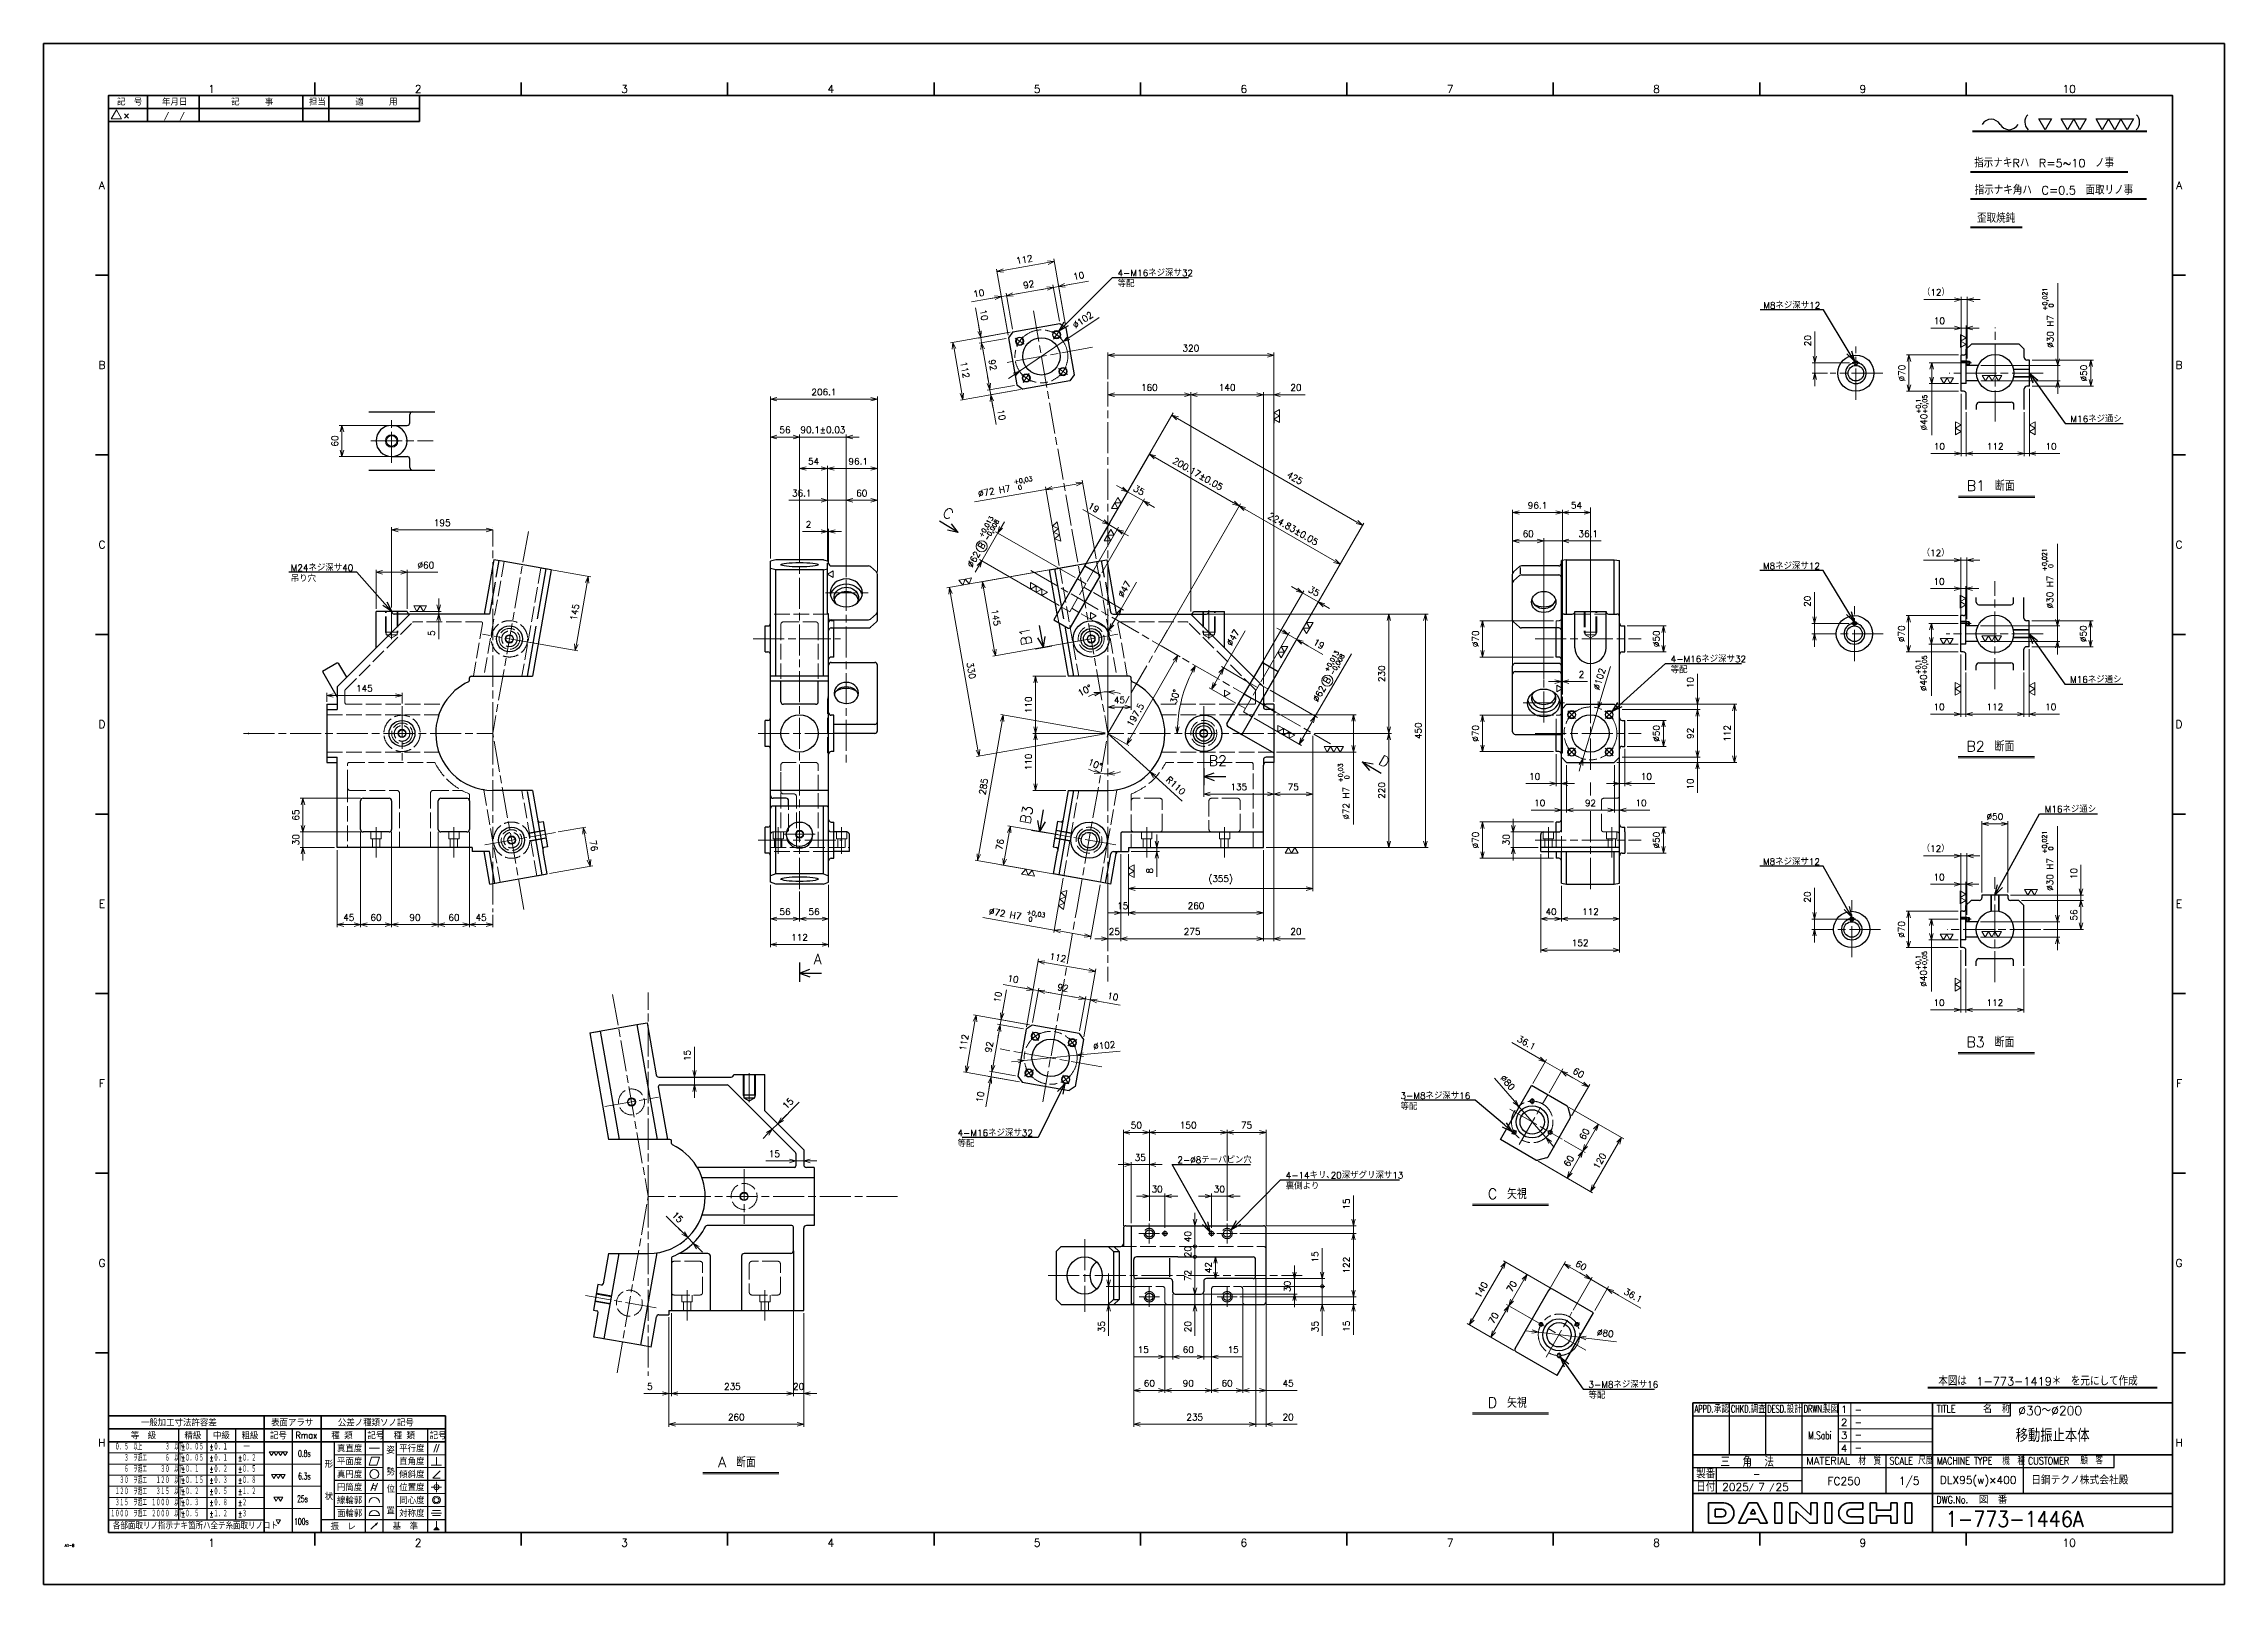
# Model space of a CAD drawing. Header units: millimetres. Extents: x 0 to 4205, y 0 to 2970.
import ezdxf
from ezdxf import colors
from ezdxf.entities.mleader import LeaderData, LeaderLine
from ezdxf.enums import TextEntityAlignment as Align
from ezdxf.math import Vec2, Vec3

# ---------------------------------------------------------------- set-up
doc = ezdxf.new("R2010")
doc.units = ezdxf.units.MM
doc.header["$LTSCALE"] = 5
doc.linetypes.add('AM_ISO02W050', pattern=[7.5, 6, -1.5])
doc.linetypes.add('AM_ISO08W050', pattern=[18, 12, -1.5, 3, -1.5])
doc.layers.get('0').update_dxf_attribs({"lineweight": 0})
doc.layers.get('Defpoints').update_dxf_attribs({"lineweight": 0})
doc.layers.add('A0', color=7, linetype='Continuous')
doc.layers.add('CENTER', color=4, linetype='AM_ISO08W050')
for name, color, linetype, lineweight in [('AM_0', 7, 'Continuous', 25), ('AM_3', 6, 'AM_ISO02W050', 13), ('AM_4', 4, 'Continuous', 13), ('AM_5', 3, 'Continuous', 13), ('AM_6', 2, 'Continuous', 13), ('AM_7', 4, 'AM_ISO08W050', 13), ('AM_BOR', 132, 'Continuous', 30), ('AUX', 7, 'Continuous', 35), ('TITLE', 4, 'Continuous', 20)]:
    doc.layers.add(name, color=color, linetype=linetype, lineweight=lineweight)
doc.styles.get("Standard").update_dxf_attribs({"font": 'romans.shx', "bigfont": 'japanese.shx'})
doc.dimstyles.new('AM_JIS', dxfattribs={"dimtxt": 2.5, "dimasz": 2.5, "dimexe": 1, "dimexo": 1, "dimgap": 1.5, "dimtad": 3, "dimdec": 3, "dimdsep": 46, "dimtxsty": 'Standard', "dimblk": 'OPEN30', "dimcen": 0, "dimclrd": 256, "dimclre": 256, "dimclrt": 2, "dimadec": 0, "dimazin": 2, "dimtp": 0.1, "dimtm": 0.1, "dimtfac": 0.71, "dimtdec": 3, "dimtix": 1, "dimtmove": 0, "dimatfit": 3, "dimldrblk": 'OPEN30', "dimfxl": 1, "dimlwd": -1, "dimlwe": -1, "dimarcsym": 0})

msp = doc.modelspace()

# ---------------------------------------------------------------- texts
at = {"layer": 'AM_0', "color": 2}
for s, height, p in [('指示ナキRハ\u3000R=5~10\u3000ノ事', 16, (3722.5052, 2731.6008)), ('指示ナキ角ハ\u3000C=0.5\u3000面取リノ事', 16, (3723.5325, 2679.3633)), ('歪取焼鈍', 16, (3727.9885, 2625.0894)), ('B1\u3000断面', 20, (3708.4876, 2107.862)), ('B2\u3000断面', 20, (3707.8397, 1605.5533)), ('B3\u3000断面', 20, (3707.8397, 1035.5019)), (' C\u3000矢視', 20, (2771.1167, 742.8165)), ('本図は\u30001-773-1419＊\u3000を元にして作成', 16, (3653.2417, 383.44)), (' D\u3000矢視', 20, (2771.1167, 340.4399)), (' A\u3000断面', 20, (1286.9797, 225.8588))]:
    msp.add_text(s, height=height, dxfattribs=at).set_placement(p)
at = {"layer": 'AM_0', "char_height": 20, "attachment_point": 1}
for s, insert, rotation in [('C', (1741.557, 2077.7502), 329.1399514), ('B1', (1886.2203, 1808.5984), 100), ('D', (2582.2854, 1599.6117), 330), ('B3', (1882.6023, 1467.6011), 80.1180249)]:
    msp.add_mtext_dynamic_manual_height_columns(s, width=22.450743, gutter_width=20, heights=[0], dxfattribs=dict(at, insert=insert, rotation=rotation))
for s, insert in [('B2', (2246.4918, 1597.7013)), ('A', (1484.8902, 1215.5102))]:
    msp.add_mtext_dynamic_manual_height_columns(s, width=22.450743, gutter_width=20, heights=[0], dxfattribs=dict(at, insert=insert))
at = {"layer": 'AUX', "color": 2, "lineweight": 13}
for s, height, p in [('記\u3000号', 12.5, (141.6667, 2850.8753)), ('年月日', 12.5, (228.2995, 2850.8753)), ('記\u3000\u3000\u3000事', 12.5, (361.5852, 2850.8753)), ('担当', 12.5, (511.701, 2850.8753)), ('適\u3000\u3000\u3000用', 12.5, (601.0764, 2850.8753)), ('×', 12.5, (154.0045, 2825)), ('名\u3000称', 14, (3739.2443, 330.4506)), ('一般加工寸法許容差', 12.5, (187.5, 305)), ('表面アラサ', 12.5, (438.8, 305)), ('公差ノ種類ソノ記号', 12.5, (567.5, 305)), ('等\u3000級', 12.5, (168.15, 280)), ('精級', 12.5, (271.575, 280)), ('中級', 12.5, (326.575, 280)), ('粗級', 12.5, (381.575, 280)), (' －', 12.5, (375, 258.75)), ('記号', 12.5, (436.575, 280)), ('種 類', 12.5, (554.825, 280)), ('真直度', 12.5, (565.65, 255)), ('記号', 12.5, (624.3946, 280)), ('姿', 12.5, (660.8333, 252.0833)), ('種 類', 12.5, (674.825, 280)), ('平行度', 12.5, (685.65, 255)), ('記号', 12.5, (744.3946, 280)), ('形', 12.5, (541.9439, 225.0503)), ('平面度', 12.5, (565.65, 230)), ('真円度', 12.5, (565.65, 205)), ('勢', 12.5, (661.0417, 210.4167)), ('傾斜度', 12.5, (685.65, 205)), ('直角度', 12.5, (685.65, 230)), ('状', 12.5, (541.926, 162.5057)), ('線輪郭', 12.5, (565.65, 155)), ('円筒度', 12.5, (565.65, 180)), ('位', 12.5, (661.25, 177.0833)), ('位置度', 12.5, (685.65, 180)), ('同心度', 12.5, (685.65, 155)), ('図\u3000番', 14, (3731.7253, 155.4506)), ('面輪郭', 12.5, (565.65, 130)), ('置', 12.5, (661.0417, 135.4167)), ('対称度', 12.5, (685.65, 130)), ('振\u3000レ', 12.5, (553.15, 105)), ('基\u3000準', 12.5, (673.15, 105))]:
    msp.add_text(s, height=height, dxfattribs=at).set_placement(p)
for s, height, p in [('1', 15, (324, 2882.5)), ('2', 15, (722, 2882.5)), ('3', 15, (1120, 2882.5)), ('4', 15, (1518, 2882.5)), ('5', 15, (1916, 2882.5)), ('6', 15, (2314, 2882.5)), ('7', 15, (2712, 2882.5)), ('8', 15, (3110, 2882.5)), ('9', 15, (3508, 2882.5)), ('10', 15, (3906, 2882.5)), ('A', 15, (112.5, 2696.875)), ('A', 15, (4117.5, 2696.875)), ('B', 15, (112.5, 2350.625)), ('B', 15, (4117.5, 2350.625)), ('C', 15, (112.5, 2004.375)), ('C', 15, (4117.5, 2004.375)), ('D', 15, (112.5, 1658.125)), ('D', 15, (4117.5, 1658.125)), ('E', 15, (112.5, 1311.875)), ('E', 15, (4117.5, 1311.875)), ('F', 15, (112.5, 965.625)), ('F', 15, (4117.5, 965.625)), ('G', 15, (112.5, 619.375)), ('G', 15, (4117.5, 619.375)), ('1', 14, (3471.8364, 337.3726)), ('2', 14, (3471.8364, 312.3094)), ('H', 15, (112.5, 273.125)), ('3', 14, (3471.8364, 287.2461)), ('4', 14, (3471.8364, 262.1828)), ('H', 15, (4117.5, 273.125)), ('1', 15, (324, 80.1121)), ('2', 15, (722, 80.1121)), ('3', 15, (1120, 80.1121)), ('4', 15, (1518, 80.1121)), ('5', 15, (1916, 80.1121)), ('6', 15, (2314, 80.1121)), ('7', 15, (2712, 80.1121)), ('8', 15, (3110, 80.1121)), ('9', 15, (3508, 80.1121)), ('10', 15, (3906, 80.1121)), ('A1-B', 5, (50, 75))]:
    msp.add_text(s, height=height, dxfattribs=at).set_placement(p, align=Align.MIDDLE)
for s, height, width, p in [('APPD.', 14, 0.6, (3183.2645, 331.2025)), ('承認', 14, 0.8, (3220.6152, 330.4506)), ('CHKD.', 14, 0.6, (3253.4418, 331.2025)), ('調査', 14, 0.8, (3291.438, 330.4506)), ('DESD.', 14, 0.6, (3323.619, 331.2025)), ('設計', 14, 0.8, (3360.9696, 330.4506)), ('DRWN.', 14, 0.6, (3393.7962, 331.2025)), ('製図', 14, 0.8, (3431.1468, 330.4506)), ('\u3000０．５\u3000以上\u3000\u3000\u3000\u3000\u3000３\u3000以下', 12.5, 0.54, (128.9444, 258.75)), ('%%p０．０５', 12.5, 0.55, (265, 258.75)), ('%%p０．１', 12.5, 0.55, (320, 258.75)), ('Rmax', 12.5, 0.9, (485.725, 281.25)), ('0.8s', 12.5, 0.55, (490.65, 246.125)), ('\u3000\u3000\u3000３\u3000ヲ超エ\u3000\u3000\u3000\u3000６\u3000以下', 12.5, 0.54, (128.9444, 237.25)), ('\u3000\u3000\u3000６\u3000ヲ超エ\u3000\u3000\u3000３０\u3000以下', 12.5, 0.54, (128.9444, 215.75)), ('%%p０．０５', 12.5, 0.55, (265, 237.25)), ('%%p０．１', 12.5, 0.55, (265, 215.75)), ('%%p０．１', 12.5, 0.55, (320, 237.25)), ('%%p０．２', 12.5, 0.55, (320, 215.75)), ('%%p０．２', 12.5, 0.55, (375, 237.25)), ('%%p０．５', 12.5, 0.55, (375, 215.75)), ('6.3s', 12.5, 0.55, (490.65, 202.375)), ('材\u3000質', 14, 0.8, (3499.2759, 230.4506)), ('尺度', 14, 0.8, (3614.6569, 231.5868)), ('機\u3000種', 14, 0.8, (3776.8392, 230.4506)), ('顧\u3000客', 14, 0.8, (3927.219, 231.764)), ('\u3000１２０\u3000ヲ超エ\u3000\u3000３１５\u3000以下', 12.5, 0.54, (128.9444, 172.75)), ('\u3000\u3000３０\u3000ヲ超エ\u3000\u3000１２０\u3000以下', 12.5, 0.54, (128.9444, 194.25)), ('%%p０．１５', 12.5, 0.55, (265, 194.25)), ('%%p０．２', 12.5, 0.55, (265, 172.75)), ('%%p０．３', 12.5, 0.55, (320, 194.25)), ('%%p０．５', 12.5, 0.55, (320, 172.75)), ('%%p０．８', 12.5, 0.55, (375, 194.25)), ('%%p１．２', 12.5, 0.55, (375, 172.75)), (' 25s', 12.5, 0.55, (483.15, 158.625)), ('１０００\u3000ヲ超エ\u3000２０００\u3000以下', 12.5, 0.54, (128.9444, 129.75)), ('\u3000３１５\u3000ヲ超エ\u3000１０００\u3000以下', 12.5, 0.54, (128.9444, 151.25)), ('%%p０．３', 12.5, 0.55, (265, 151.25)), ('%%p０．５', 12.5, 0.55, (265, 129.75)), ('%%p０．８', 12.5, 0.55, (320, 151.25)), ('%%p１．２', 12.5, 0.55, (320, 129.75)), ('%%p２', 12.5, 0.55, (375, 151.25)), ('%%p３', 12.5, 0.55, (375, 129.75)), ('100s', 12.5, 0.55, (483.15, 114.875)), ('各部面取リノ指示ナキ箇所ハ全テ糸面取リノコト', 12.5, 0.89, (133.7417, 106.5))]:
    msp.add_text(s, height=height, dxfattribs=dict(at, width=width)).set_placement(p)
at = {"layer": 'AUX', "color": 3, "lineweight": 25, "width": 0.8}
for s, p in [('TITLE', (3650.2696, 331.2025)), ('SCALE', (3559.0164, 231.2025)), ('MACHINE TYPE', (3650.2696, 231.2025)), ('CUSTOMER', (3826.4645, 231.2025)), ('DWG.No.', (3649.7683, 156.2025))]:
    msp.add_text(s, height=14, dxfattribs=at).set_placement(p)
at = {"layer": 'AUX', "color": 3, "lineweight": 25}
for s, height, p in [('製番', 16, (3186.5164, 204.4481)), ('MATERIAL', 14, (3399.0228, 231.2025)), ('日付', 16, (3186.5164, 179.3848))]:
    msp.add_text(s, height=height, dxfattribs=at).set_placement(p)
msp.add_text('三  角  法', height=17.5, dxfattribs=at).set_placement((3285, 237.5), align=Align.MIDDLE)
at = {"layer": 'TITLE', "color": 2, "lineweight": 13}
for p in [(232.2521, 2825.9295), (262.2594, 2825.9295), (3287.5, 182.5), (3327.5, 182.5)]:
    msp.add_text('/', height=10, dxfattribs=at).set_placement(p)

# ---------------------------------------------------------------- blocks, each defined once
blk = doc.blocks.new('TITLE')
at = {"layer": 'TITLE', "color": 0}
for tag, height, p in [('BITEM1', 1.5, (28.14, 566.34)), ('BITEM13', 2.5, (105, 566.5)), ('ZITEM2', 5, (774.14, 57.66)), ('BITEM10', 2.5, (660.63, 42.58)), ('BITEM9', 2.8, (694.45, 39.81)), ('FILE3', 3, (720.12, 39.69)), ('BITEM6', 2.8, (746.61, 40))]:
    blk.add_attdef(tag, text='', height=height, dxfattribs=at).set_placement(p, align=Align.MIDDLE)
for tag, height, p in [('BITEM11', 2.5, (33.26, 566.42)), ('BITEM12', 2.5, (61.15, 566.45)), ('BITEM14', 2.5, (110.82, 566.6)), ('ZITEM3', 2.5, (698.47, 67.33)), ('ZITEM6', 3.5, (763.55, 66.75)), ('ZITEM4', 2.5, (698.41, 62.42)), ('BITEM7', 2.5, (698.56, 57.68)), ('BITEM8', 2.5, (698.68, 52.67)), ('BITEM5', 3, (768.56, 40.09)), ('ZITEM1', 5, (733.49, 25.17))]:
    blk.add_attdef(tag, text='', height=height, dxfattribs=at).set_placement(p, align=Align.MIDDLE_LEFT)
at = {"layer": 'TITLE', "color": 0, "width": 0.7}
blk.add_attdef('BDATE4YY', text='', height=2.5, dxfattribs=at).set_placement((46.66, 566.31), align=Align.MIDDLE_RIGHT)
for tag, height, p in [('BDATE4MM', 2.5, (50.71, 566.49)), ('BDATE4DD', 2.5, (57, 566.55)), ('BITEM4', 2, (643, 57.5)), ('BITEM3', 2, (657, 57.5)), ('BITEM2', 2, (671, 57.5)), ('ZITEM5', 2, (685, 57.5))]:
    blk.add_attdef(tag, text='', height=height, dxfattribs=at).set_placement(p, align=Align.MIDDLE)
at = {"layer": 'TITLE', "color": 0}
blk.add_attdef('BDATE1YY', text='', height=2, dxfattribs=at).set_placement((655.02, 37.41), align=Align.MIDDLE_RIGHT)
for tag, p in [('BDATE1MM', (662.09, 37.4)), ('BDATE1DD', (672.29, 37.48))]:
    blk.add_attdef(tag, text='', height=2, dxfattribs=at).set_placement(p, align=Align.MIDDLE_CENTER)
blk = doc.blocks.new('B1004_MetricCoarse_1_2')
at = {"layer": 'AM_3'}
for p, q in [((40, 12), (0, 12)), ((40, 10.4), (0, 10.4)), ((40, 12), (40, 10.4)), ((40, 12), (42.8, 10.4)), ((40, 10.4), (40, -10.4)), ((40, 10.4), (42.8, 10.4)), ((45, 10.4), (42.8, 10.4)), ((45, -10.4), (45, 10.4)), ((51, 0), (45, 10.4)), ((45, -10.4), (51, 0)), ((0, -10.4), (40, -10.4)), ((0, -12), (40, -12)), ((40, -12), (42.8, -10.4)), ((40, -10.4), (40, -12)), ((40, -10.4), (42.8, -10.4)), ((42.8, -10.4), (45, -10.4))]:
    blk.add_line(p, q, dxfattribs=at)
at = {"layer": 'AM_7'}
blk.add_line((-2.5, 0), (53.5, 0), dxfattribs=at)
at = {"layer": 'AM_3'}
for tag, p, flags in [('IDENT', (0, 0), 3), ('NAME', (0, -1), 1), ('WEIGHT', (0, -9), 1), ('NAME1', (0, -2), 1), ('DEVICE', (0, -3), 1), ('DEVICE1', (0, -4), 1), ('PARTS_NO', (0, -5), 1), ('BOMCOUNT', (0, -6), 1), ('MATERIAL', (0, -7), 1), ('PRICE', (0, -8), 1), ('PROCESS', (0, -10), 1), ('MAKER', (0, -11), 1), ('ITEM1', (0, -12), 1), ('ITEM2', (0, -13), 1), ('ITEM3', (0, -14), 1), ('ITEM4', (0, -15), 1), ('ITEM5', (0, -16), 1), ('ITEM6', (0, -17), 1), ('ITEM7', (0, -18), 1), ('ITEM8', (0, -19), 1), ('ITEM9', (0, -20), 1)]:
    blk.add_attdef(tag, p, '', height=1, dxfattribs=dict(at, flags=flags))
blk = doc.blocks.new('JIS_B1004_1')
at = {"layer": 'AM_0'}
blk.add_circle((0, 0), 6.92, dxfattribs=at)
at = {"layer": 'AM_4'}
blk.add_circle((0, 0), 8, dxfattribs=at)
at = {"layer": 'AM_7'}
for p, q in [((-10.5, 0), (10.5, 0)), ((0, -10.5), (0, 10.5))]:
    blk.add_line(p, q, dxfattribs=at)
at = {"layer": 'AM_0', "flags": 9}
for tag, p in [('ATT_TAG_1', (0, 0)), ('ATT_TAG_2', (0, -2)), ('ATT_TAG_3', (0, -4)), ('ATT_TAG_4', (0, -6)), ('ATT_TAG_5', (0, -8)), ('ATT_TAG_6', (0, -10)), ('ATT_TAG_7', (0, -12)), ('ATT_TAG_8', (0, -14)), ('ATT_TAG_9', (0, -16)), ('ATT_TAG_10', (0, -18)), ('ATT_TAG_11', (0, -20)), ('ATT_TAG_12', (0, -22)), ('ATT_TAG_13', (0, -24)), ('ATT_TAG_14', (0, -26)), ('ATT_TAG_15', (0, -28)), ('ATT_TAG_16', (0, -30)), ('ATT_TAG_17', (0, -32)), ('ATT_TAG_18', (0, -34)), ('ATT_TAG_19', (0, -36)), ('ATT_TAG_20', (0, -38))]:
    blk.add_attdef(tag, p, '', height=2, dxfattribs=at)
blk = doc.blocks.new('_Open30')
at = {"color": 0, "linetype": 'ByBlock', "lineweight": -2}
for p, q in [((-1, 0.27), (0, 0)), ((0, 0), (-1, -0.27)), ((0, 0), (-1, 0))]:
    blk.add_line(p, q, dxfattribs=at)
blk = doc.blocks.new('*D43')
at = {"layer": 'AM_5'}
for p, q in [((821.1, 1415.4), (821.1, 1266.8)), ((833.6, 1271.8), (853.6, 1271.8)), ((866.1, 1290.5), (866.1, 1266.8))]:
    blk.add_line(p, q, dxfattribs=at)
at = {"layer": 'Defpoints', "color": 0}
for p in [(821.1, 1420.4), (866.1, 1295.5), (866.1, 1271.8)]:
    blk.add_point(p, dxfattribs=at)
at = {"layer": 'AM_5', "xscale": 12.5, "yscale": 12.5, "zscale": 12.5, "rotation": 180}
blk.add_blockref('_Open30', (821.1, 1271.8), dxfattribs=at)
at = {"layer": 'AM_5', "xscale": 12.5, "yscale": 12.5, "zscale": 12.5}
blk.add_blockref('_Open30', (866.1, 1271.8), dxfattribs=at)
at = {"layer": 'AM_5', "color": 2, "insert": (843.6, 1285.5), "char_height": 12.5, "attachment_point": 5}
blk.add_mtext('45', dxfattribs=at)
blk = doc.blocks.new('*D44')
at = {"layer": 'AM_5'}
for p, q in [((761.1, 1450.4), (761.1, 1266.8)), ((821.1, 1450.4), (821.1, 1266.8)), ((808.6, 1271.8), (773.6, 1271.8))]:
    blk.add_line(p, q, dxfattribs=at)
at = {"layer": 'Defpoints', "color": 0}
for p in [(761.1, 1455.4), (821.1, 1455.4), (761.1, 1271.8)]:
    blk.add_point(p, dxfattribs=at)
at = {"layer": 'AM_5', "xscale": 12.5, "yscale": 12.5, "zscale": 12.5}
for p, rotation in [((761.1, 1271.8), 180.000000000729), ((821.1, 1271.8), 7.29e-10)]:
    blk.add_blockref('_Open30', p, dxfattribs=dict(at, rotation=rotation))
at = {"layer": 'AM_5', "color": 2, "insert": (791.1, 1285.5), "char_height": 12.5, "attachment_point": 5}
blk.add_mtext('60', dxfattribs=at)
blk = doc.blocks.new('*D45')
at = {"layer": 'AM_5'}
for p, q in [((671.1, 1450.4), (671.1, 1266.8)), ((761.1, 1450.4), (761.1, 1266.8)), ((748.6, 1271.8), (683.6, 1271.8))]:
    blk.add_line(p, q, dxfattribs=at)
at = {"layer": 'Defpoints', "color": 0}
for p in [(671.1, 1455.4), (761.1, 1455.4), (671.1, 1271.8)]:
    blk.add_point(p, dxfattribs=at)
at = {"layer": 'AM_5', "xscale": 12.5, "yscale": 12.5, "zscale": 12.5}
for p, rotation in [((671.1, 1271.8), 180.00000000073), ((761.1, 1271.8), 7.3e-10)]:
    blk.add_blockref('_Open30', p, dxfattribs=dict(at, rotation=rotation))
at = {"layer": 'AM_5', "color": 2, "insert": (716.1, 1285.5), "char_height": 12.5, "attachment_point": 5}
blk.add_mtext('90', dxfattribs=at)
blk = doc.blocks.new('*D46')
at = {"layer": 'AM_5'}
for p, q in [((611.1, 1450.4), (611.1, 1266.8)), ((671.1, 1450.4), (671.1, 1266.8)), ((658.6, 1271.8), (623.6, 1271.8))]:
    blk.add_line(p, q, dxfattribs=at)
at = {"layer": 'Defpoints', "color": 0}
for p in [(611.1, 1455.4), (671.1, 1455.4), (611.1, 1271.8)]:
    blk.add_point(p, dxfattribs=at)
at = {"layer": 'AM_5', "xscale": 12.5, "yscale": 12.5, "zscale": 12.5}
for p, rotation in [((611.1, 1271.8), 180.000000000608), ((671.1, 1271.8), 6.08e-10)]:
    blk.add_blockref('_Open30', p, dxfattribs=dict(at, rotation=rotation))
at = {"layer": 'AM_5', "color": 2, "insert": (641.1, 1285.5), "char_height": 12.5, "attachment_point": 5}
blk.add_mtext('60', dxfattribs=at)
blk = doc.blocks.new('*D47')
at = {"layer": 'AM_5'}
for p, q in [((611.1, 1450.4), (611.1, 1266.8)), ((566.1, 1415.4), (566.1, 1266.8)), ((598.6, 1271.8), (578.6, 1271.8))]:
    blk.add_line(p, q, dxfattribs=at)
at = {"layer": 'Defpoints', "color": 0}
for p in [(611.1, 1455.4), (566.1, 1420.4), (566.1, 1271.8)]:
    blk.add_point(p, dxfattribs=at)
at = {"layer": 'AM_5', "xscale": 12.5, "yscale": 12.5, "zscale": 12.5, "rotation": 180}
blk.add_blockref('_Open30', (566.1, 1271.8), dxfattribs=at)
at = {"layer": 'AM_5', "xscale": 12.5, "yscale": 12.5, "zscale": 12.5}
blk.add_blockref('_Open30', (611.1, 1271.8), dxfattribs=at)
at = {"layer": 'AM_5', "color": 2, "insert": (588.6, 1285.5), "char_height": 12.5, "attachment_point": 5}
blk.add_mtext('45', dxfattribs=at)
blk = doc.blocks.new('*D48')
at = {"layer": 'AM_5'}
for p, q in [((500, 1462.9), (500, 1475.4)), ((611.1, 1450.4), (495, 1450.4)), ((500, 1420.4), (500, 1450.4)), ((561.1, 1420.4), (495, 1420.4)), ((500, 1407.9), (500, 1395.4))]:
    blk.add_line(p, q, dxfattribs=at)
at = {"layer": 'Defpoints', "color": 0}
for p in [(500, 1450.4), (616.1, 1450.4), (566.1, 1420.4)]:
    blk.add_point(p, dxfattribs=at)
at = {"layer": 'AM_5', "xscale": 12.5, "yscale": 12.5, "zscale": 12.5}
for p, rotation in [((500, 1450.4), 270), ((500, 1420.4), 90)]:
    blk.add_blockref('_Open30', p, dxfattribs=dict(at, rotation=rotation))
at = {"layer": 'AM_5', "color": 2, "insert": (486.2, 1435.4), "char_height": 12.5, "attachment_point": 5, "rotation": 90}
blk.add_mtext('30', dxfattribs=at)
blk = doc.blocks.new('*D49')
at = {"layer": 'AM_5'}
for p, q in [((611.1, 1515.4), (495, 1515.4)), ((500, 1502.9), (500, 1462.9)), ((611.1, 1450.4), (495, 1450.4))]:
    blk.add_line(p, q, dxfattribs=at)
at = {"layer": 'Defpoints', "color": 0}
for p in [(616.1, 1515.4), (500, 1450.4), (616.1, 1450.4)]:
    blk.add_point(p, dxfattribs=at)
at = {"layer": 'AM_5', "xscale": 12.5, "yscale": 12.5, "zscale": 12.5}
for p, rotation in [((500, 1515.4), 90.000000000729), ((500, 1450.4), 270.000000000729)]:
    blk.add_blockref('_Open30', p, dxfattribs=dict(at, rotation=rotation))
at = {"layer": 'AM_5', "color": 2, "insert": (486.2, 1482.9), "char_height": 12.5, "attachment_point": 5, "rotation": 90}
blk.add_mtext('65', dxfattribs=at)
blk = doc.blocks.new('*D51')
at = {"layer": 'AM_5'}
for p, q in [((928.3, 1964.5), (1055.2, 1942.2)), ((1048.1, 1930.7), (1027.2, 1812.5)), ((903.1, 1821.7), (1030, 1799.4))]:
    blk.add_line(p, q, dxfattribs=at)
at = {"layer": 'Defpoints', "color": 0}
for p in [(923.4, 1965.4), (898.2, 1822.6), (1025.1, 1800.2)]:
    blk.add_point(p, dxfattribs=at)
at = {"layer": 'AM_5', "xscale": 12.5, "yscale": 12.5, "zscale": 12.5}
for p, rotation in [((1050.2, 1943), 80.00000000069), ((1025.1, 1800.2), 260.00000000069)]:
    blk.add_blockref('_Open30', p, dxfattribs=dict(at, rotation=rotation))
at = {"layer": 'AM_5', "color": 2, "insert": (1024.1, 1874), "char_height": 12.5, "attachment_point": 5, "rotation": 80}
blk.add_mtext('145', dxfattribs=at)
blk = doc.blocks.new('*D52')
at = {"layer": 'AM_5'}
for p, q in [((641.1, 1880.4), (641.1, 1955.9)), ((653.6, 1950.9), (688.6, 1950.9)), ((701.1, 1880.4), (701.1, 1955.9)), ((701.1, 1950.9), (760.1, 1950.9))]:
    blk.add_line(p, q, dxfattribs=at)
at = {"layer": 'Defpoints', "color": 0}
for p in [(701.1, 1950.9), (641.1, 1875.4), (701.1, 1875.4)]:
    blk.add_point(p, dxfattribs=at)
at = {"layer": 'AM_5', "xscale": 12.5, "yscale": 12.5, "zscale": 12.5}
for p, rotation in [((641.1, 1950.9), 180.000000001008), ((701.1, 1950.9), 1.008e-09)]:
    blk.add_blockref('_Open30', p, dxfattribs=dict(at, rotation=rotation))
at = {"layer": 'AM_5', "color": 2, "insert": (736.9, 1964.7), "char_height": 12.5, "attachment_point": 5}
blk.add_mtext('%%c60', dxfattribs=at)
blk = doc.blocks.new('*D54')
at = {"layer": 'AM_5'}
for p, q in [((671.1, 1882.9), (671.1, 2037.6)), ((853.6, 2032.6), (683.6, 2032.6)), ((866.1, 2037.6), (866.1, 2037.6))]:
    blk.add_line(p, q, dxfattribs=at)
at = {"layer": 'Defpoints', "color": 0}
for p in [(671.1, 2032.6), (866.1, 2032.6), (671.1, 1877.9)]:
    blk.add_point(p, dxfattribs=at)
at = {"layer": 'AM_5', "xscale": 12.5, "yscale": 12.5, "zscale": 12.5, "rotation": 180}
blk.add_blockref('_Open30', (671.1, 2032.6), dxfattribs=at)
at = {"layer": 'AM_5', "xscale": 12.5, "yscale": 12.5, "zscale": 12.5}
blk.add_blockref('_Open30', (866.1, 2032.6), dxfattribs=at)
at = {"layer": 'AM_5', "color": 2, "insert": (768.6, 2046.4), "char_height": 12.5, "attachment_point": 5}
blk.add_mtext('195', dxfattribs=at)
blk = doc.blocks.new('*D55')
at = {"layer": 'AM_5'}
for p, q in [((666.1, 2234.1), (570.2, 2234.1)), ((575.2, 2221.6), (575.2, 2186.6)), ((666.1, 2174.1), (570.2, 2174.1))]:
    blk.add_line(p, q, dxfattribs=at)
at = {"layer": 'Defpoints', "color": 0}
for p in [(671.1, 2234.1), (575.2, 2174.1), (671.1, 2174.1)]:
    blk.add_point(p, dxfattribs=at)
at = {"layer": 'AM_5', "xscale": 12.5, "yscale": 12.5, "zscale": 12.5}
for p, rotation in [((575.2, 2234.1), 90.000000000189), ((575.2, 2174.1), 270.000000000189)]:
    blk.add_blockref('_Open30', p, dxfattribs=dict(at, rotation=rotation))
at = {"layer": 'AM_5', "color": 2, "insert": (561.5, 2204.1), "char_height": 12.5, "attachment_point": 5, "rotation": 90}
blk.add_mtext('60', dxfattribs=at)
blk = doc.blocks.new('*D56')
at = {"layer": 'AM_5'}
for p, q in [((1511.6, 2029.7), (1463.3, 2029.7)), ((1499.1, 2029.7), (1486.6, 2029.7)), ((1511.6, 1973.2), (1511.6, 2034.7)), ((1511.6, 2029.7), (1513.6, 2029.7)), ((1513.6, 1973.2), (1513.6, 2034.7)), ((1526.1, 2029.7), (1538.6, 2029.7))]:
    blk.add_line(p, q, dxfattribs=at)
at = {"layer": 'Defpoints', "color": 0}
for p in [(1513.6, 2029.7), (1511.6, 1968.2), (1513.6, 1968.2)]:
    blk.add_point(p, dxfattribs=at)
at = {"layer": 'AM_5', "xscale": 12.5, "yscale": 12.5, "zscale": 12.5}
blk.add_blockref('_Open30', (1511.6, 2029.7), dxfattribs=at)
at = {"layer": 'AM_5', "xscale": 12.5, "yscale": 12.5, "zscale": 12.5, "rotation": 180}
blk.add_blockref('_Open30', (1513.6, 2029.7), dxfattribs=at)
at = {"layer": 'AM_5', "color": 2, "insert": (1475, 2043.5), "char_height": 12.5, "attachment_point": 5}
blk.add_mtext('2', dxfattribs=at)
blk = doc.blocks.new('*D57')
at = {"layer": 'AM_5'}
for p, q in [((1511.6, 2089.7), (1437.1, 2089.7)), ((1499.1, 2089.7), (1486.6, 2089.7)), ((1511.6, 1973.2), (1511.6, 2094.7)), ((1547.7, 2089.7), (1511.6, 2089.7)), ((1547.7, 1941.7), (1547.7, 2094.7)), ((1560.2, 2089.7), (1572.7, 2089.7))]:
    blk.add_line(p, q, dxfattribs=at)
at = {"layer": 'Defpoints', "color": 0}
for p in [(1511.6, 2089.7), (1511.6, 1968.2), (1547.7, 1936.7)]:
    blk.add_point(p, dxfattribs=at)
at = {"layer": 'AM_5', "xscale": 12.5, "yscale": 12.5, "zscale": 12.5}
blk.add_blockref('_Open30', (1511.6, 2089.7), dxfattribs=at)
at = {"layer": 'AM_5', "xscale": 12.5, "yscale": 12.5, "zscale": 12.5, "rotation": 180}
blk.add_blockref('_Open30', (1547.7, 2089.7), dxfattribs=at)
at = {"layer": 'AM_5', "color": 2, "insert": (1461.9, 2103.5), "char_height": 12.5, "attachment_point": 5}
blk.add_mtext('36.1', dxfattribs=at)
blk = doc.blocks.new('*D58')
at = {"layer": 'AM_5'}
for p, q in [((1547.7, 1941.7), (1547.7, 2094.7)), ((1595.2, 2089.7), (1560.2, 2089.7)), ((1607.7, 1952.3), (1607.7, 2094.7))]:
    blk.add_line(p, q, dxfattribs=at)
at = {"layer": 'Defpoints', "color": 0}
for p in [(1547.7, 2089.7), (1547.7, 1936.7), (1607.7, 1947.3)]:
    blk.add_point(p, dxfattribs=at)
at = {"layer": 'AM_5', "xscale": 12.5, "yscale": 12.5, "zscale": 12.5, "rotation": 180}
blk.add_blockref('_Open30', (1547.7, 2089.7), dxfattribs=at)
at = {"layer": 'AM_5', "xscale": 12.5, "yscale": 12.5, "zscale": 12.5}
blk.add_blockref('_Open30', (1607.7, 2089.7), dxfattribs=at)
at = {"layer": 'AM_5', "color": 2, "insert": (1577.7, 2103.5), "char_height": 12.5, "attachment_point": 5}
blk.add_mtext('60', dxfattribs=at)
blk = doc.blocks.new('*D59')
at = {"layer": 'AM_5'}
for p, q in [((1511.6, 1973.2), (1511.6, 2156)), ((1595.2, 2151), (1524.1, 2151)), ((1607.7, 1952.3), (1607.7, 2156))]:
    blk.add_line(p, q, dxfattribs=at)
at = {"layer": 'Defpoints', "color": 0}
for p in [(1511.6, 2151), (1511.6, 1968.2), (1607.7, 1947.3)]:
    blk.add_point(p, dxfattribs=at)
at = {"layer": 'AM_5', "xscale": 12.5, "yscale": 12.5, "zscale": 12.5, "rotation": 180}
blk.add_blockref('_Open30', (1511.6, 2151), dxfattribs=at)
at = {"layer": 'AM_5', "xscale": 12.5, "yscale": 12.5, "zscale": 12.5}
blk.add_blockref('_Open30', (1607.7, 2151), dxfattribs=at)
at = {"layer": 'AM_5', "color": 2, "insert": (1570.7, 2164.8), "char_height": 12.5, "attachment_point": 5}
blk.add_mtext('96.1', dxfattribs=at)
blk = doc.blocks.new('*D60')
at = {"layer": 'AM_5'}
for p, q in [((1457.6, 2075.4), (1457.6, 2156)), ((1470.1, 2151), (1499.1, 2151)), ((1511.6, 1973.2), (1511.6, 2156))]:
    blk.add_line(p, q, dxfattribs=at)
at = {"layer": 'Defpoints', "color": 0}
for p in [(1511.6, 2151), (1457.6, 2070.4), (1511.6, 1968.2)]:
    blk.add_point(p, dxfattribs=at)
at = {"layer": 'AM_5', "xscale": 12.5, "yscale": 12.5, "zscale": 12.5, "rotation": 180}
blk.add_blockref('_Open30', (1457.6, 2151), dxfattribs=at)
at = {"layer": 'AM_5', "xscale": 12.5, "yscale": 12.5, "zscale": 12.5}
blk.add_blockref('_Open30', (1511.6, 2151), dxfattribs=at)
at = {"layer": 'AM_5', "color": 2, "insert": (1484.6, 2164.8), "char_height": 12.5, "attachment_point": 5}
blk.add_mtext('54', dxfattribs=at)
blk = doc.blocks.new('*D61')
at = {"layer": 'AM_5'}
for p, q in [((1445.1, 2211.7), (1432.6, 2211.7)), ((1457.6, 2075.4), (1457.6, 2216.7)), ((1457.6, 2211.7), (1547.7, 2211.7)), ((1547.7, 1941.7), (1547.7, 2216.7)), ((1560.2, 2211.7), (1572.7, 2211.7))]:
    blk.add_line(p, q, dxfattribs=at)
at = {"layer": 'Defpoints', "color": 0}
for p in [(1547.7, 2211.7), (1457.6, 2070.4), (1547.7, 1936.7)]:
    blk.add_point(p, dxfattribs=at)
at = {"layer": 'AM_5', "xscale": 12.5, "yscale": 12.5, "zscale": 12.5}
blk.add_blockref('_Open30', (1457.6, 2211.7), dxfattribs=at)
at = {"layer": 'AM_5', "xscale": 12.5, "yscale": 12.5, "zscale": 12.5, "rotation": 180}
blk.add_blockref('_Open30', (1547.7, 2211.7), dxfattribs=at)
at = {"layer": 'AM_5', "color": 2, "insert": (1502.7, 2225.5), "char_height": 12.5, "attachment_point": 5}
blk.add_mtext('90.1%%p0.03^M^J', dxfattribs=at)
blk = doc.blocks.new('*D62')
at = {"layer": 'AM_5'}
for p, q in [((1401.6, 1977.5), (1401.6, 2216.7)), ((1414.1, 2211.7), (1445.1, 2211.7)), ((1457.6, 1977.5), (1457.6, 2216.7))]:
    blk.add_line(p, q, dxfattribs=at)
at = {"layer": 'Defpoints', "color": 0}
for p in [(1457.6, 2211.7), (1401.6, 1972.5), (1457.6, 1972.5)]:
    blk.add_point(p, dxfattribs=at)
at = {"layer": 'AM_5', "xscale": 12.5, "yscale": 12.5, "zscale": 12.5, "rotation": 180}
blk.add_blockref('_Open30', (1401.6, 2211.7), dxfattribs=at)
at = {"layer": 'AM_5', "xscale": 12.5, "yscale": 12.5, "zscale": 12.5}
blk.add_blockref('_Open30', (1457.6, 2211.7), dxfattribs=at)
at = {"layer": 'AM_5', "color": 2, "insert": (1429.6, 2225.5), "char_height": 12.5, "attachment_point": 5}
blk.add_mtext('56', dxfattribs=at)
blk = doc.blocks.new('*D63')
at = {"layer": 'AM_5'}
for p, q in [((1401.6, 1977.5), (1401.6, 2289.7)), ((1414.1, 2284.7), (1595.2, 2284.7)), ((1607.7, 1952.3), (1607.7, 2289.7))]:
    blk.add_line(p, q, dxfattribs=at)
at = {"layer": 'Defpoints', "color": 0}
for p in [(1607.7, 2284.7), (1401.6, 1972.5), (1607.7, 1947.3)]:
    blk.add_point(p, dxfattribs=at)
at = {"layer": 'AM_5', "xscale": 12.5, "yscale": 12.5, "zscale": 12.5, "rotation": 180}
blk.add_blockref('_Open30', (1401.6, 2284.7), dxfattribs=at)
at = {"layer": 'AM_5', "xscale": 12.5, "yscale": 12.5, "zscale": 12.5}
blk.add_blockref('_Open30', (1607.7, 2284.7), dxfattribs=at)
at = {"layer": 'AM_5', "color": 2, "insert": (1504.7, 2298.4), "char_height": 12.5, "attachment_point": 5}
blk.add_mtext('206.1', dxfattribs=at)
blk = doc.blocks.new('*D64')
at = {"layer": 'AM_5'}
for p, q in [((1401.6, 1348.4), (1401.6, 1278)), ((1457.6, 1335.4), (1457.6, 1278)), ((1414.1, 1283), (1445.1, 1283))]:
    blk.add_line(p, q, dxfattribs=at)
at = {"layer": 'Defpoints', "color": 0}
for p in [(1401.6, 1353.4), (1457.6, 1340.4), (1457.6, 1283)]:
    blk.add_point(p, dxfattribs=at)
at = {"layer": 'AM_5', "xscale": 12.5, "yscale": 12.5, "zscale": 12.5, "rotation": 180}
blk.add_blockref('_Open30', (1401.6, 1283), dxfattribs=at)
at = {"layer": 'AM_5', "xscale": 12.5, "yscale": 12.5, "zscale": 12.5}
blk.add_blockref('_Open30', (1457.6, 1283), dxfattribs=at)
at = {"layer": 'AM_5', "color": 2, "insert": (1429.6, 1296.7), "char_height": 12.5, "attachment_point": 5}
blk.add_mtext('56', dxfattribs=at)
blk = doc.blocks.new('*D65')
at = {"layer": 'AM_5'}
for p, q in [((1513.6, 1348.4), (1513.6, 1278)), ((1457.6, 1335.4), (1457.6, 1278)), ((1470.1, 1283), (1501.1, 1283))]:
    blk.add_line(p, q, dxfattribs=at)
at = {"layer": 'Defpoints', "color": 0}
for p in [(1513.6, 1353.4), (1457.6, 1340.4), (1513.6, 1283)]:
    blk.add_point(p, dxfattribs=at)
at = {"layer": 'AM_5', "xscale": 12.5, "yscale": 12.5, "zscale": 12.5, "rotation": 180}
blk.add_blockref('_Open30', (1457.6, 1283), dxfattribs=at)
at = {"layer": 'AM_5', "xscale": 12.5, "yscale": 12.5, "zscale": 12.5}
blk.add_blockref('_Open30', (1513.6, 1283), dxfattribs=at)
at = {"layer": 'AM_5', "color": 2, "insert": (1485.6, 1296.7), "char_height": 12.5, "attachment_point": 5}
blk.add_mtext('56', dxfattribs=at)
blk = doc.blocks.new('*D66')
at = {"layer": 'AM_5'}
for p, q in [((1254.9, 977.8), (1254.9, 1036.2)), ((1251, 977.8), (1249.9, 977.8)), ((1254.9, 990.3), (1254.9, 1002.8)), ((1254.9, 977.8), (1254.9, 962.8)), ((1251, 962.8), (1249.9, 962.8)), ((1254.9, 950.3), (1254.9, 937.8))]:
    blk.add_line(p, q, dxfattribs=at)
at = {"layer": 'Defpoints', "color": 0}
for p in [(1256, 977.8), (1254.9, 962.8), (1256, 962.8)]:
    blk.add_point(p, dxfattribs=at)
at = {"layer": 'AM_5', "xscale": 12.5, "yscale": 12.5, "zscale": 12.5}
for p, rotation in [((1254.9, 977.8), 270), ((1254.9, 962.8), 90)]:
    blk.add_blockref('_Open30', p, dxfattribs=dict(at, rotation=rotation))
at = {"layer": 'AM_5', "color": 2, "insert": (1241.1, 1019.5), "char_height": 12.5, "attachment_point": 5, "rotation": 90}
blk.add_mtext('15', dxfattribs=at)
blk = doc.blocks.new('*D68')
at = {"layer": 'AM_5'}
for p, q in [((1205.7, 514.8), (1205.7, 362.8)), ((1210.7, 522.8), (1210.7, 362.8)), ((1205.7, 367.8), (1157.4, 367.8)), ((1193.2, 367.8), (1180.7, 367.8)), ((1205.7, 367.8), (1210.7, 367.8)), ((1223.2, 367.8), (1235.7, 367.8))]:
    blk.add_line(p, q, dxfattribs=at)
at = {"layer": 'Defpoints', "color": 0}
for p in [(1205.7, 519.8), (1210.7, 527.8), (1210.7, 367.8)]:
    blk.add_point(p, dxfattribs=at)
at = {"layer": 'AM_5', "xscale": 12.5, "yscale": 12.5, "zscale": 12.5}
blk.add_blockref('_Open30', (1205.7, 367.8), dxfattribs=at)
at = {"layer": 'AM_5', "xscale": 12.5, "yscale": 12.5, "zscale": 12.5, "rotation": 180}
blk.add_blockref('_Open30', (1210.7, 367.8), dxfattribs=at)
at = {"layer": 'AM_5', "color": 2, "insert": (1169.1, 381.5), "char_height": 12.5, "attachment_point": 5}
blk.add_mtext('5', dxfattribs=at)
blk = doc.blocks.new('*D69')
at = {"layer": 'AM_5'}
for p, q in [((1445.7, 637.8), (1445.7, 362.8)), ((1210.7, 522.8), (1210.7, 362.8)), ((1223.2, 367.8), (1433.2, 367.8))]:
    blk.add_line(p, q, dxfattribs=at)
at = {"layer": 'Defpoints', "color": 0}
for p in [(1445.7, 642.8), (1210.7, 527.8), (1445.7, 367.8)]:
    blk.add_point(p, dxfattribs=at)
at = {"layer": 'AM_5', "xscale": 12.5, "yscale": 12.5, "zscale": 12.5, "rotation": 180}
blk.add_blockref('_Open30', (1210.7, 367.8), dxfattribs=at)
at = {"layer": 'AM_5', "xscale": 12.5, "yscale": 12.5, "zscale": 12.5}
blk.add_blockref('_Open30', (1445.7, 367.8), dxfattribs=at)
at = {"layer": 'AM_5', "color": 2, "insert": (1328.2, 381.5), "char_height": 12.5, "attachment_point": 5}
blk.add_mtext('235', dxfattribs=at)
blk = doc.blocks.new('*D70')
at = {"layer": 'AM_5'}
for p, q in [((1445.7, 522.8), (1445.7, 362.8)), ((1465.7, 522.8), (1465.7, 362.8)), ((1433.2, 367.8), (1420.7, 367.8)), ((1445.7, 367.8), (1465.7, 367.8)), ((1478.2, 367.8), (1490.7, 367.8))]:
    blk.add_line(p, q, dxfattribs=at)
at = {"layer": 'Defpoints', "color": 0}
for p in [(1445.7, 527.8), (1465.7, 527.8), (1465.7, 367.8)]:
    blk.add_point(p, dxfattribs=at)
at = {"layer": 'AM_5', "xscale": 12.5, "yscale": 12.5, "zscale": 12.5}
blk.add_blockref('_Open30', (1445.7, 367.8), dxfattribs=at)
at = {"layer": 'AM_5', "xscale": 12.5, "yscale": 12.5, "zscale": 12.5, "rotation": 180}
blk.add_blockref('_Open30', (1465.7, 367.8), dxfattribs=at)
at = {"layer": 'AM_5', "color": 2, "insert": (1455.7, 381.5), "char_height": 12.5, "attachment_point": 5}
blk.add_mtext('20', dxfattribs=at)
blk = doc.blocks.new('*D71')
at = {"layer": 'AM_5'}
for p, q in [((1205.7, 514.8), (1205.7, 303.6)), ((1465.7, 522.8), (1465.7, 303.6)), ((1453.2, 308.6), (1218.2, 308.6))]:
    blk.add_line(p, q, dxfattribs=at)
at = {"layer": 'Defpoints', "color": 0}
for p in [(1205.7, 519.8), (1465.7, 527.8), (1205.7, 308.6)]:
    blk.add_point(p, dxfattribs=at)
at = {"layer": 'AM_5', "xscale": 12.5, "yscale": 12.5, "zscale": 12.5, "rotation": 180}
blk.add_blockref('_Open30', (1205.7, 308.6), dxfattribs=at)
at = {"layer": 'AM_5', "xscale": 12.5, "yscale": 12.5, "zscale": 12.5}
blk.add_blockref('_Open30', (1465.7, 308.6), dxfattribs=at)
at = {"layer": 'AM_5', "color": 2, "insert": (1335.7, 322.4), "char_height": 12.5, "attachment_point": 5}
blk.add_mtext('260', dxfattribs=at)
blk = doc.blocks.new('*D72')
at = {"layer": 'AM_5'}
for p, q in [((1242.1, 668.6), (1200.7, 709.9)), ((1233.2, 677.4), (1224.4, 686.2)), ((1240, 666.5), (1238.5, 665)), ((1242.1, 668.6), (1252.7, 658)), ((1250.6, 655.9), (1249.2, 654.4)), ((1261.5, 649.1), (1270.4, 640.3))]:
    blk.add_line(p, q, dxfattribs=at)
at = {"layer": 'Defpoints', "color": 0}
for p in [(1243.5, 670), (1252.7, 658), (1254.1, 659.4)]:
    blk.add_point(p, dxfattribs=at)
at = {"layer": 'AM_5', "xscale": 12.5, "yscale": 12.5, "zscale": 12.5}
for p, rotation in [((1242.1, 668.6), 315.008455056682), ((1252.7, 658), 135.008455056682)]:
    blk.add_blockref('_Open30', p, dxfattribs=dict(at, rotation=rotation))
at = {"layer": 'AM_5', "color": 2, "insert": (1222.3, 707.8), "char_height": 12.5, "attachment_point": 5, "rotation": 315.0085}
blk.add_mtext('15', dxfattribs=at)
blk = doc.blocks.new('*D73')
at = {"layer": 'AM_5'}
for p, q in [((1450.7, 816.2), (1392.3, 816.2)), ((1438.2, 816.2), (1425.7, 816.2)), ((1450.7, 821.9), (1450.7, 811.2)), ((1450.7, 816.2), (1465.7, 816.2)), ((1465.7, 821.9), (1465.7, 811.2)), ((1478.2, 816.2), (1490.7, 816.2))]:
    blk.add_line(p, q, dxfattribs=at)
at = {"layer": 'Defpoints', "color": 0}
for p in [(1450.7, 826.9), (1465.7, 826.9), (1465.7, 816.2)]:
    blk.add_point(p, dxfattribs=at)
at = {"layer": 'AM_5', "xscale": 12.5, "yscale": 12.5, "zscale": 12.5}
blk.add_blockref('_Open30', (1450.7, 816.2), dxfattribs=at)
at = {"layer": 'AM_5', "xscale": 12.5, "yscale": 12.5, "zscale": 12.5, "rotation": 180}
blk.add_blockref('_Open30', (1465.7, 816.2), dxfattribs=at)
at = {"layer": 'AM_5', "color": 2, "insert": (1409, 830), "char_height": 12.5, "attachment_point": 5}
blk.add_mtext('15', dxfattribs=at)
blk = doc.blocks.new('*D74')
at = {"layer": 'AM_5'}
for p, q in [((1415.6, 888), (1456.9, 929.3)), ((1404.9, 877.4), (1415.6, 888)), ((1456.9, 846.6), (1412, 891.5)), ((1424.4, 896.8), (1433.2, 905.6)), ((1396.1, 868.5), (1387.3, 859.7)), ((1446.3, 836), (1401.4, 880.9))]:
    blk.add_line(p, q, dxfattribs=at)
at = {"layer": 'Defpoints', "color": 0}
for p in [(1415.6, 888), (1460.5, 843.1), (1449.9, 832.5)]:
    blk.add_point(p, dxfattribs=at)
at = {"layer": 'AM_5', "xscale": 12.5, "yscale": 12.5, "zscale": 12.5}
for p, rotation in [((1415.6, 888), 225.000000000004), ((1404.9, 877.4), 45.000000000004)]:
    blk.add_blockref('_Open30', p, dxfattribs=dict(at, rotation=rotation))
at = {"layer": 'AM_5', "color": 2, "insert": (1435.3, 927.2), "char_height": 12.5, "attachment_point": 5, "rotation": 45}
blk.add_mtext('15', dxfattribs=at)
blk = doc.blocks.new('*D76')
at = {"layer": 'AM_5'}
for p, q in [((2177.1, 559.4), (2177.1, 433.6)), ((2237.1, 559.4), (2237.1, 433.6)), ((2189.6, 438.6), (2224.6, 438.6))]:
    blk.add_line(p, q, dxfattribs=at)
at = {"layer": 'Defpoints', "color": 0}
for p in [(2177.1, 564.4), (2237.1, 564.4), (2237.1, 438.6)]:
    blk.add_point(p, dxfattribs=at)
at = {"layer": 'AM_5', "xscale": 12.5, "yscale": 12.5, "zscale": 12.5}
for p, rotation in [((2177.1, 438.6), 180.00000000001), ((2237.1, 438.6), 1e-11)]:
    blk.add_blockref('_Open30', p, dxfattribs=dict(at, rotation=rotation))
at = {"layer": 'AM_5', "color": 2, "insert": (2207.1, 452.4), "char_height": 12.5, "attachment_point": 5}
blk.add_mtext('60', dxfattribs=at)
blk = doc.blocks.new('*D77')
at = {"layer": 'AM_5'}
for p, q in [((2237.1, 559.4), (2237.1, 433.6)), ((2252.1, 539.4), (2252.1, 433.6)), ((2224.6, 438.6), (2212.1, 438.6)), ((2252.1, 438.6), (2237.1, 438.6)), ((2252.1, 438.6), (2310.5, 438.6)), ((2264.6, 438.6), (2277.1, 438.6))]:
    blk.add_line(p, q, dxfattribs=at)
at = {"layer": 'Defpoints', "color": 0}
for p in [(2237.1, 564.4), (2252.1, 544.4), (2237.1, 438.6)]:
    blk.add_point(p, dxfattribs=at)
at = {"layer": 'AM_5', "xscale": 12.5, "yscale": 12.5, "zscale": 12.5}
blk.add_blockref('_Open30', (2237.1, 438.6), dxfattribs=at)
at = {"layer": 'AM_5', "xscale": 12.5, "yscale": 12.5, "zscale": 12.5, "rotation": 180}
blk.add_blockref('_Open30', (2252.1, 438.6), dxfattribs=at)
at = {"layer": 'AM_5', "color": 2, "insert": (2293.8, 452.4), "char_height": 12.5, "attachment_point": 5}
blk.add_mtext('15', dxfattribs=at)
blk = doc.blocks.new('*D78')
at = {"layer": 'AM_5'}
for p, q in [((2177.1, 559.4), (2177.1, 433.6)), ((2162.1, 539.4), (2162.1, 433.6)), ((2162.1, 438.6), (2103.6, 438.6)), ((2149.6, 438.6), (2137.1, 438.6)), ((2177.1, 438.6), (2162.1, 438.6)), ((2189.6, 438.6), (2202.1, 438.6))]:
    blk.add_line(p, q, dxfattribs=at)
at = {"layer": 'Defpoints', "color": 0}
for p in [(2177.1, 564.4), (2162.1, 544.4), (2162.1, 438.6)]:
    blk.add_point(p, dxfattribs=at)
at = {"layer": 'AM_5', "xscale": 12.5, "yscale": 12.5, "zscale": 12.5}
blk.add_blockref('_Open30', (2162.1, 438.6), dxfattribs=at)
at = {"layer": 'AM_5', "xscale": 12.5, "yscale": 12.5, "zscale": 12.5, "rotation": 180}
blk.add_blockref('_Open30', (2177.1, 438.6), dxfattribs=at)
at = {"layer": 'AM_5', "color": 2, "insert": (2120.3, 452.4), "char_height": 12.5, "attachment_point": 5}
blk.add_mtext('15', dxfattribs=at)
blk = doc.blocks.new('*D79')
at = {"layer": 'AM_5'}
for p, q in [((2102.1, 539.4), (2102.1, 368.9)), ((2162.1, 539.4), (2162.1, 368.9)), ((2114.6, 373.9), (2149.6, 373.9))]:
    blk.add_line(p, q, dxfattribs=at)
at = {"layer": 'Defpoints', "color": 0}
for p in [(2102.1, 544.4), (2162.1, 544.4), (2162.1, 373.9)]:
    blk.add_point(p, dxfattribs=at)
at = {"layer": 'AM_5', "xscale": 12.5, "yscale": 12.5, "zscale": 12.5, "rotation": 180}
blk.add_blockref('_Open30', (2102.1, 373.9), dxfattribs=at)
at = {"layer": 'AM_5', "xscale": 12.5, "yscale": 12.5, "zscale": 12.5}
blk.add_blockref('_Open30', (2162.1, 373.9), dxfattribs=at)
at = {"layer": 'AM_5', "color": 2, "insert": (2132.1, 387.6), "char_height": 12.5, "attachment_point": 5}
blk.add_mtext('60', dxfattribs=at)
blk = doc.blocks.new('*D80')
at = {"layer": 'AM_5'}
for p, q in [((2252.1, 539.4), (2252.1, 368.9)), ((2312.1, 539.4), (2312.1, 368.9)), ((2264.6, 373.9), (2299.6, 373.9))]:
    blk.add_line(p, q, dxfattribs=at)
at = {"layer": 'Defpoints', "color": 0}
for p in [(2252.1, 544.4), (2312.1, 544.4), (2312.1, 373.9)]:
    blk.add_point(p, dxfattribs=at)
at = {"layer": 'AM_5', "xscale": 12.5, "yscale": 12.5, "zscale": 12.5, "rotation": 180}
blk.add_blockref('_Open30', (2252.1, 373.9), dxfattribs=at)
at = {"layer": 'AM_5', "xscale": 12.5, "yscale": 12.5, "zscale": 12.5}
blk.add_blockref('_Open30', (2312.1, 373.9), dxfattribs=at)
at = {"layer": 'AM_5', "color": 2, "insert": (2282.1, 387.6), "char_height": 12.5, "attachment_point": 5}
blk.add_mtext('60', dxfattribs=at)
blk = doc.blocks.new('*D81')
at = {"layer": 'AM_5'}
for p, q in [((2162.1, 539.4), (2162.1, 368.9)), ((2252.1, 539.4), (2252.1, 368.9)), ((2174.6, 373.9), (2239.6, 373.9))]:
    blk.add_line(p, q, dxfattribs=at)
at = {"layer": 'Defpoints', "color": 0}
for p in [(2162.1, 544.4), (2252.1, 544.4), (2252.1, 373.9)]:
    blk.add_point(p, dxfattribs=at)
at = {"layer": 'AM_5', "xscale": 12.5, "yscale": 12.5, "zscale": 12.5}
for p, rotation in [((2162.1, 373.9), 180.000000000006), ((2252.1, 373.9), 6e-12)]:
    blk.add_blockref('_Open30', p, dxfattribs=dict(at, rotation=rotation))
at = {"layer": 'AM_5', "color": 2, "insert": (2207.1, 387.6), "char_height": 12.5, "attachment_point": 5}
blk.add_mtext('90', dxfattribs=at)
blk = doc.blocks.new('*D82')
at = {"layer": 'AM_5'}
for p, q in [((2102.1, 589.4), (2102.1, 303.6)), ((2337.1, 589.4), (2337.1, 303.6)), ((2114.6, 308.6), (2324.6, 308.6))]:
    blk.add_line(p, q, dxfattribs=at)
at = {"layer": 'Defpoints', "color": 0}
for p in [(2102.1, 594.4), (2337.1, 594.4), (2337.1, 308.6)]:
    blk.add_point(p, dxfattribs=at)
at = {"layer": 'AM_5', "xscale": 12.5, "yscale": 12.5, "zscale": 12.5}
for p, rotation in [((2102.1, 308.6), 180.000000000032), ((2337.1, 308.6), 3.2e-11)]:
    blk.add_blockref('_Open30', p, dxfattribs=dict(at, rotation=rotation))
at = {"layer": 'AM_5', "color": 2, "insert": (2219.6, 322.4), "char_height": 12.5, "attachment_point": 5}
blk.add_mtext('235', dxfattribs=at)
blk = doc.blocks.new('*D83')
at = {"layer": 'AM_5'}
for p, q in [((2312.1, 539.4), (2312.1, 368.9)), ((2357.1, 539.4), (2357.1, 368.9)), ((2324.6, 373.9), (2344.6, 373.9)), ((2357.1, 373.9), (2417.4, 373.9))]:
    blk.add_line(p, q, dxfattribs=at)
at = {"layer": 'Defpoints', "color": 0}
for p in [(2312.1, 544.4), (2357.1, 544.4), (2357.1, 373.9)]:
    blk.add_point(p, dxfattribs=at)
at = {"layer": 'AM_5', "xscale": 12.5, "yscale": 12.5, "zscale": 12.5, "rotation": 180}
blk.add_blockref('_Open30', (2312.1, 373.9), dxfattribs=at)
at = {"layer": 'AM_5', "xscale": 12.5, "yscale": 12.5, "zscale": 12.5}
blk.add_blockref('_Open30', (2357.1, 373.9), dxfattribs=at)
at = {"layer": 'AM_5', "color": 2, "insert": (2399.7, 387.6), "char_height": 12.5, "attachment_point": 5}
blk.add_mtext('45', dxfattribs=at)
blk = doc.blocks.new('*D84')
at = {"layer": 'AM_5'}
for p, q in [((2337.1, 590.4), (2337.1, 303.6)), ((2357.1, 590.4), (2357.1, 303.6)), ((2324.6, 308.6), (2312.1, 308.6)), ((2337.1, 308.6), (2357.1, 308.6)), ((2357.1, 308.6), (2417.3, 308.6)), ((2369.6, 308.6), (2382.1, 308.6))]:
    blk.add_line(p, q, dxfattribs=at)
at = {"layer": 'Defpoints', "color": 0}
for p in [(2337.1, 595.4), (2357.1, 595.4), (2357.1, 308.6)]:
    blk.add_point(p, dxfattribs=at)
at = {"layer": 'AM_5', "xscale": 12.5, "yscale": 12.5, "zscale": 12.5}
blk.add_blockref('_Open30', (2337.1, 308.6), dxfattribs=at)
at = {"layer": 'AM_5', "xscale": 12.5, "yscale": 12.5, "zscale": 12.5, "rotation": 180}
blk.add_blockref('_Open30', (2357.1, 308.6), dxfattribs=at)
at = {"layer": 'AM_5', "color": 2, "insert": (2399.7, 322.4), "char_height": 12.5, "attachment_point": 5}
blk.add_mtext('20', dxfattribs=at)
blk = doc.blocks.new('_DotSmall')
at = {"color": 0, "linetype": 'ByBlock', "const_width": 0.5}
blk.add_lwpolyline([(-0.0625, 0, 1), (0.0625, 0, 1)], format="xyb", close=True, dxfattribs=at)
blk = doc.blocks.new('*D85')
at = {"layer": 'AM_5'}
for p, q in [((2187.1, 631.4), (2225, 631.4)), ((2220, 571.9), (2220, 631.4)), ((2187.1, 559.4), (2225, 559.4))]:
    blk.add_line(p, q, dxfattribs=at)
at = {"layer": 'Defpoints', "color": 0}
for p in [(2182.1, 631.4), (2220, 631.4), (2182.1, 559.4)]:
    blk.add_point(p, dxfattribs=at)
at = {"layer": 'AM_5', "xscale": 12.5, "yscale": 12.5, "zscale": 12.5}
for name, p, rotation in [('_DotSmall', (2220, 631.4), 90), ('_Open30', (2220, 559.4), 270)]:
    blk.add_blockref(name, p, dxfattribs=dict(at, rotation=rotation))
at = {"layer": 'AM_5', "color": 2, "insert": (2206.2, 595.4), "char_height": 12.5, "attachment_point": 5, "rotation": 90}
blk.add_mtext('72', dxfattribs=at)
blk = doc.blocks.new('*D86')
at = {"layer": 'AM_5'}
for p, q in [((2247.1, 589.4), (2416.9, 589.4)), ((2411.9, 601.9), (2411.9, 614.4)), ((2411.9, 559.4), (2411.9, 589.4)), ((2237.1, 559.4), (2416.9, 559.4)), ((2411.9, 546.9), (2411.9, 534.4))]:
    blk.add_line(p, q, dxfattribs=at)
at = {"layer": 'Defpoints', "color": 0}
for p in [(2242.1, 589.4), (2411.9, 589.4), (2232.1, 559.4)]:
    blk.add_point(p, dxfattribs=at)
at = {"layer": 'AM_5', "xscale": 12.5, "yscale": 12.5, "zscale": 12.5}
for p, rotation in [((2411.9, 589.4), 270), ((2411.9, 559.4), 90)]:
    blk.add_blockref('_Open30', p, dxfattribs=dict(at, rotation=rotation))
at = {"layer": 'AM_5', "color": 2, "insert": (2398.1, 574.4), "char_height": 12.5, "attachment_point": 5, "rotation": 90}
blk.add_mtext('30', dxfattribs=at)
blk = doc.blocks.new('*D87')
at = {"layer": 'AM_5'}
for p, q in [((2204.6, 559.4), (2225, 559.4)), ((2220, 571.9), (2220, 584.4)), ((2220, 559.4), (2220, 539.4)), ((2204.6, 539.4), (2225, 539.4)), ((2220, 539.4), (2220, 479.1)), ((2220, 526.9), (2220, 514.4))]:
    blk.add_line(p, q, dxfattribs=at)
at = {"layer": 'Defpoints', "color": 0}
for p in [(2199.6, 559.4), (2199.6, 539.4), (2220, 539.4)]:
    blk.add_point(p, dxfattribs=at)
at = {"layer": 'AM_5', "xscale": 12.5, "yscale": 12.5, "zscale": 12.5}
for p, rotation in [((2220, 559.4), 270), ((2220, 539.4), 90)]:
    blk.add_blockref('_Open30', p, dxfattribs=dict(at, rotation=rotation))
at = {"layer": 'AM_5', "color": 2, "insert": (2206.2, 496.8), "char_height": 12.5, "attachment_point": 5, "rotation": 90}
blk.add_mtext('20', dxfattribs=at)
blk = doc.blocks.new('*D88')
at = {"layer": 'AM_5'}
for p, q in [((2247.1, 631.4), (2264.6, 631.4)), ((2247.1, 589.4), (2264.6, 589.4)), ((2259.6, 601.9), (2259.6, 618.9))]:
    blk.add_line(p, q, dxfattribs=at)
at = {"layer": 'Defpoints', "color": 0}
for p in [(2242.1, 631.4), (2259.6, 631.4), (2242.1, 589.4)]:
    blk.add_point(p, dxfattribs=at)
at = {"layer": 'AM_5', "xscale": 12.5, "yscale": 12.5, "zscale": 12.5}
for p, rotation in [((2259.6, 631.4), 90), ((2259.6, 589.4), 270)]:
    blk.add_blockref('_Open30', p, dxfattribs=dict(at, rotation=rotation))
at = {"layer": 'AM_5', "color": 2, "insert": (2245.8, 610.4), "char_height": 12.5, "attachment_point": 5, "rotation": 90}
blk.add_mtext('42', dxfattribs=at)
blk = doc.blocks.new('*D89')
at = {"layer": 'AM_5'}
for p, q in [((2306.6, 554.4), (2530.9, 554.4)), ((2525.9, 566.9), (2525.9, 579.4)), ((2525.9, 539.4), (2525.9, 554.4)), ((2357.1, 539.4), (2530.9, 539.4)), ((2525.9, 539.4), (2525.9, 480.9)), ((2525.9, 526.9), (2525.9, 514.4))]:
    blk.add_line(p, q, dxfattribs=at)
at = {"layer": 'Defpoints', "color": 0}
for p in [(2301.6, 554.4), (2525.9, 554.4), (2352.1, 539.4)]:
    blk.add_point(p, dxfattribs=at)
at = {"layer": 'AM_5', "xscale": 12.5, "yscale": 12.5, "zscale": 12.5}
for p, rotation in [((2525.9, 554.4), 270), ((2525.9, 539.4), 90)]:
    blk.add_blockref('_Open30', p, dxfattribs=dict(at, rotation=rotation))
at = {"layer": 'AM_5', "color": 2, "insert": (2512.1, 497.7), "char_height": 12.5, "attachment_point": 5, "rotation": 90}
blk.add_mtext('15', dxfattribs=at)
blk = doc.blocks.new('*D90')
at = {"layer": 'AM_5'}
for p, q in [((2306.6, 676.4), (2530.9, 676.4)), ((2525.9, 663.9), (2525.9, 566.9)), ((2306.6, 554.4), (2530.9, 554.4))]:
    blk.add_line(p, q, dxfattribs=at)
at = {"layer": 'Defpoints', "color": 0}
for p in [(2301.6, 676.4), (2301.6, 554.4), (2525.9, 554.4)]:
    blk.add_point(p, dxfattribs=at)
at = {"layer": 'AM_5', "xscale": 12.5, "yscale": 12.5, "zscale": 12.5}
for p, rotation in [((2525.9, 676.4), 89.999999999988), ((2525.9, 554.4), 269.999999999988)]:
    blk.add_blockref('_Open30', p, dxfattribs=dict(at, rotation=rotation))
at = {"layer": 'AM_5', "color": 2, "insert": (2512.1, 615.4), "char_height": 12.5, "attachment_point": 5, "rotation": 90}
blk.add_mtext('122', dxfattribs=at)
blk = doc.blocks.new('*D91')
at = {"layer": 'AM_5'}
for p, q in [((2525.9, 691.4), (2525.9, 749.8)), ((2525.9, 703.9), (2525.9, 716.4)), ((2306.6, 676.4), (2530.9, 676.4)), ((2357.1, 691.4), (2530.9, 691.4)), ((2525.9, 691.4), (2525.9, 676.4)), ((2525.9, 663.9), (2525.9, 651.4))]:
    blk.add_line(p, q, dxfattribs=at)
at = {"layer": 'Defpoints', "color": 0}
for p in [(2301.6, 676.4), (2352.1, 691.4), (2525.9, 676.4)]:
    blk.add_point(p, dxfattribs=at)
at = {"layer": 'AM_5', "xscale": 12.5, "yscale": 12.5, "zscale": 12.5}
for p, rotation in [((2525.9, 691.4), 270), ((2525.9, 676.4), 90)]:
    blk.add_blockref('_Open30', p, dxfattribs=dict(at, rotation=rotation))
at = {"layer": 'AM_5', "color": 2, "insert": (2512.1, 733.1), "char_height": 12.5, "attachment_point": 5, "rotation": 90}
blk.add_mtext('15', dxfattribs=at)
blk = doc.blocks.new('*D92')
at = {"layer": 'AM_5'}
for p, q in [((2312.1, 574.4), (2470.5, 574.4)), ((2465.5, 539.4), (2465.5, 574.4)), ((2357.1, 539.4), (2470.5, 539.4)), ((2465.5, 539.4), (2465.5, 479.1)), ((2465.5, 526.9), (2465.5, 514.4))]:
    blk.add_line(p, q, dxfattribs=at)
at = {"layer": 'Defpoints', "color": 0}
for p in [(2307.1, 574.4), (2465.5, 574.4), (2352.1, 539.4)]:
    blk.add_point(p, dxfattribs=at)
at = {"layer": 'AM_5', "xscale": 12.5, "yscale": 12.5, "zscale": 12.5, "rotation": 90}
for name, p in [('_DotSmall', (2465.5, 574.4)), ('_Open30', (2465.5, 539.4))]:
    blk.add_blockref(name, p, dxfattribs=at)
at = {"layer": 'AM_5', "color": 2, "insert": (2451.7, 496.8), "char_height": 12.5, "attachment_point": 5, "rotation": 90}
blk.add_mtext('35', dxfattribs=at)
blk = doc.blocks.new('*D93')
at = {"layer": 'AM_5'}
for p, q in [((2465.4, 589.4), (2465.4, 647.8)), ((2312.1, 589.4), (2470.4, 589.4)), ((2465.4, 601.9), (2465.4, 614.4)), ((2465.4, 574.4), (2465.4, 589.4)), ((2312.1, 574.4), (2470.4, 574.4))]:
    blk.add_line(p, q, dxfattribs=at)
at = {"layer": 'Defpoints', "color": 0}
for p in [(2307.1, 589.4), (2465.4, 589.4), (2307.1, 574.4)]:
    blk.add_point(p, dxfattribs=at)
at = {"layer": 'AM_5', "xscale": 12.5, "yscale": 12.5, "zscale": 12.5}
for name, p, rotation in [('_Open30', (2465.4, 589.4), 270), ('_DotSmall', (2465.4, 574.4), 90)]:
    blk.add_blockref(name, p, dxfattribs=dict(at, rotation=rotation))
at = {"layer": 'AM_5', "color": 2, "insert": (2451.6, 631.1), "char_height": 12.5, "attachment_point": 5, "rotation": 90}
blk.add_mtext('15', dxfattribs=at)
blk = doc.blocks.new('*D97')
at = {"layer": 'AM_5'}
for p, q in [((2053.6, 586.9), (2053.6, 599.4)), ((2102.1, 574.4), (2048.6, 574.4)), ((2053.6, 539.4), (2053.6, 574.4)), ((2092.1, 539.4), (2048.6, 539.4)), ((2053.6, 539.4), (2053.6, 479.1)), ((2053.6, 526.9), (2053.6, 514.4))]:
    blk.add_line(p, q, dxfattribs=at)
at = {"layer": 'Defpoints', "color": 0}
for p in [(2053.6, 574.4), (2107.1, 574.4), (2097.1, 539.4)]:
    blk.add_point(p, dxfattribs=at)
at = {"layer": 'AM_5', "xscale": 12.5, "yscale": 12.5, "zscale": 12.5}
for p, rotation in [((2053.6, 574.4), 270), ((2053.6, 539.4), 90)]:
    blk.add_blockref('_Open30', p, dxfattribs=dict(at, rotation=rotation))
at = {"layer": 'AM_5', "color": 2, "insert": (2039.8, 496.8), "char_height": 12.5, "attachment_point": 5, "rotation": 90}
blk.add_mtext('35', dxfattribs=at)
blk = doc.blocks.new('*D98')
at = {"layer": 'AM_5'}
for p, q in [((2119.6, 748.2), (2107.1, 748.2)), ((2132.1, 700.9), (2132.1, 753.2)), ((2132.1, 748.2), (2162.1, 748.2)), ((2162.1, 687.4), (2162.1, 753.2)), ((2174.6, 748.2), (2187.1, 748.2))]:
    blk.add_line(p, q, dxfattribs=at)
at = {"layer": 'Defpoints', "color": 0}
for p in [(2162.1, 748.2), (2132.1, 695.9), (2162.1, 682.4)]:
    blk.add_point(p, dxfattribs=at)
at = {"layer": 'AM_5', "xscale": 12.5, "yscale": 12.5, "zscale": 12.5}
blk.add_blockref('_Open30', (2132.1, 748.2), dxfattribs=at)
at = {"layer": 'AM_5', "xscale": 12.5, "yscale": 12.5, "zscale": 12.5, "rotation": 180}
blk.add_blockref('_Open30', (2162.1, 748.2), dxfattribs=at)
at = {"layer": 'AM_5', "color": 2, "insert": (2147.1, 762), "char_height": 12.5, "attachment_point": 5}
blk.add_mtext('30', dxfattribs=at)
blk = doc.blocks.new('*D99')
at = {"layer": 'AM_5'}
for p, q in [((2239.6, 748.2), (2227.1, 748.2)), ((2252.1, 687.4), (2252.1, 753.2)), ((2282.1, 748.2), (2252.1, 748.2)), ((2282.1, 700.9), (2282.1, 753.2)), ((2294.6, 748.2), (2307.1, 748.2))]:
    blk.add_line(p, q, dxfattribs=at)
at = {"layer": 'Defpoints', "color": 0}
for p in [(2252.1, 748.2), (2252.1, 682.4), (2282.1, 695.9)]:
    blk.add_point(p, dxfattribs=at)
at = {"layer": 'AM_5', "xscale": 12.5, "yscale": 12.5, "zscale": 12.5}
blk.add_blockref('_Open30', (2252.1, 748.2), dxfattribs=at)
at = {"layer": 'AM_5', "xscale": 12.5, "yscale": 12.5, "zscale": 12.5, "rotation": 180}
blk.add_blockref('_Open30', (2282.1, 748.2), dxfattribs=at)
at = {"layer": 'AM_5', "color": 2, "insert": (2267.1, 762), "char_height": 12.5, "attachment_point": 5}
blk.add_mtext('30', dxfattribs=at)
blk = doc.blocks.new('*D100')
at = {"layer": 'AM_5'}
for p, q in [((2132.1, 700.9), (2132.1, 876.3)), ((2144.6, 871.3), (2269.6, 871.3)), ((2282.1, 700.9), (2282.1, 876.3))]:
    blk.add_line(p, q, dxfattribs=at)
at = {"layer": 'Defpoints', "color": 0}
for p in [(2282.1, 871.3), (2132.1, 695.9), (2282.1, 695.9)]:
    blk.add_point(p, dxfattribs=at)
at = {"layer": 'AM_5', "xscale": 12.5, "yscale": 12.5, "zscale": 12.5, "rotation": 180}
blk.add_blockref('_Open30', (2132.1, 871.3), dxfattribs=at)
at = {"layer": 'AM_5', "xscale": 12.5, "yscale": 12.5, "zscale": 12.5}
blk.add_blockref('_Open30', (2282.1, 871.3), dxfattribs=at)
at = {"layer": 'AM_5', "color": 2, "insert": (2207.1, 885.1), "char_height": 12.5, "attachment_point": 5}
blk.add_mtext('150', dxfattribs=at)
blk = doc.blocks.new('*D101')
at = {"layer": 'AM_5'}
for p, q in [((2282.1, 700.9), (2282.1, 876.3)), ((2344.6, 871.3), (2294.6, 871.3)), ((2357.1, 691.4), (2357.1, 876.3))]:
    blk.add_line(p, q, dxfattribs=at)
at = {"layer": 'Defpoints', "color": 0}
for p in [(2282.1, 871.3), (2282.1, 695.9), (2357.1, 686.4)]:
    blk.add_point(p, dxfattribs=at)
at = {"layer": 'AM_5', "xscale": 12.5, "yscale": 12.5, "zscale": 12.5, "rotation": 180}
blk.add_blockref('_Open30', (2282.1, 871.3), dxfattribs=at)
at = {"layer": 'AM_5', "xscale": 12.5, "yscale": 12.5, "zscale": 12.5}
blk.add_blockref('_Open30', (2357.1, 871.3), dxfattribs=at)
at = {"layer": 'AM_5', "color": 2, "insert": (2319.6, 885.1), "char_height": 12.5, "attachment_point": 5}
blk.add_mtext('75', dxfattribs=at)
blk = doc.blocks.new('*D102')
at = {"layer": 'AM_5'}
for p, q in [((2084.6, 809.1), (2072.1, 809.1)), ((2097.1, 696.4), (2097.1, 814.1)), ((2132.1, 809.1), (2097.1, 809.1)), ((2132.1, 700.9), (2132.1, 814.1)), ((2144.6, 809.1), (2157.1, 809.1))]:
    blk.add_line(p, q, dxfattribs=at)
at = {"layer": 'Defpoints', "color": 0}
for p in [(2097.1, 809.1), (2097.1, 691.4), (2132.1, 695.9)]:
    blk.add_point(p, dxfattribs=at)
at = {"layer": 'AM_5', "xscale": 12.5, "yscale": 12.5, "zscale": 12.5}
blk.add_blockref('_Open30', (2097.1, 809.1), dxfattribs=at)
at = {"layer": 'AM_5', "xscale": 12.5, "yscale": 12.5, "zscale": 12.5, "rotation": 180}
blk.add_blockref('_Open30', (2132.1, 809.1), dxfattribs=at)
at = {"layer": 'AM_5', "color": 2, "insert": (2114.6, 822.9), "char_height": 12.5, "attachment_point": 5}
blk.add_mtext('35', dxfattribs=at)
blk = doc.blocks.new('*D103')
at = {"layer": 'AM_5'}
for p, q in [((2082.1, 691.4), (2082.1, 876.3)), ((2094.6, 871.3), (2119.6, 871.3)), ((2132.1, 700.9), (2132.1, 876.3))]:
    blk.add_line(p, q, dxfattribs=at)
at = {"layer": 'Defpoints', "color": 0}
for p in [(2132.1, 871.3), (2082.1, 686.4), (2132.1, 695.9)]:
    blk.add_point(p, dxfattribs=at)
at = {"layer": 'AM_5', "xscale": 12.5, "yscale": 12.5, "zscale": 12.5, "rotation": 180}
blk.add_blockref('_Open30', (2082.1, 871.3), dxfattribs=at)
at = {"layer": 'AM_5', "xscale": 12.5, "yscale": 12.5, "zscale": 12.5}
blk.add_blockref('_Open30', (2132.1, 871.3), dxfattribs=at)
at = {"layer": 'AM_5', "color": 2, "insert": (2107.1, 885.1), "char_height": 12.5, "attachment_point": 5}
blk.add_mtext('50', dxfattribs=at)
blk = doc.blocks.new('*D104')
at = {"layer": 'AM_5'}
for p, q in [((3053.7, 1847.6), (3128.4, 1847.6)), ((3123.4, 1835.1), (3123.4, 1810.1)), ((3053.7, 1797.6), (3128.4, 1797.6))]:
    blk.add_line(p, q, dxfattribs=at)
at = {"layer": 'Defpoints', "color": 0}
for p in [(3048.7, 1847.6), (3048.7, 1797.6), (3123.4, 1797.6)]:
    blk.add_point(p, dxfattribs=at)
at = {"layer": 'AM_5', "xscale": 12.5, "yscale": 12.5, "zscale": 12.5}
for p, rotation in [((3123.4, 1847.6), 90), ((3123.4, 1797.6), 270)]:
    blk.add_blockref('_Open30', p, dxfattribs=dict(at, rotation=rotation))
at = {"layer": 'AM_5', "color": 2, "insert": (3109.7, 1822.6), "char_height": 12.5, "attachment_point": 5, "rotation": 90}
blk.add_mtext('%%c50', dxfattribs=at)
blk = doc.blocks.new('*D105')
at = {"layer": 'AM_5'}
for p, q in [((3053.7, 1665.4), (3128.4, 1665.4)), ((3123.4, 1652.9), (3123.4, 1627.9)), ((3053.7, 1615.4), (3128.4, 1615.4))]:
    blk.add_line(p, q, dxfattribs=at)
at = {"layer": 'Defpoints', "color": 0}
for p in [(3048.7, 1665.4), (3048.7, 1615.4), (3123.4, 1615.4)]:
    blk.add_point(p, dxfattribs=at)
at = {"layer": 'AM_5', "xscale": 12.5, "yscale": 12.5, "zscale": 12.5}
for p, rotation in [((3123.4, 1665.4), 90), ((3123.4, 1615.4), 270)]:
    blk.add_blockref('_Open30', p, dxfattribs=dict(at, rotation=rotation))
at = {"layer": 'AM_5', "color": 2, "insert": (3109.7, 1640.4), "char_height": 12.5, "attachment_point": 5, "rotation": 90}
blk.add_mtext('%%c50', dxfattribs=at)
blk = doc.blocks.new('*D106')
at = {"layer": 'AM_5'}
for p, q in [((3053.7, 1459.6), (3128.4, 1459.6)), ((3123.4, 1447.1), (3123.4, 1422.1)), ((3053.7, 1409.6), (3128.4, 1409.6))]:
    blk.add_line(p, q, dxfattribs=at)
at = {"layer": 'Defpoints', "color": 0}
for p in [(3048.7, 1459.6), (3048.7, 1409.6), (3123.4, 1409.6)]:
    blk.add_point(p, dxfattribs=at)
at = {"layer": 'AM_5', "xscale": 12.5, "yscale": 12.5, "zscale": 12.5}
for p, rotation in [((3123.4, 1459.6), 89.999999998044), ((3123.4, 1409.6), 269.999999998044)]:
    blk.add_blockref('_Open30', p, dxfattribs=dict(at, rotation=rotation))
at = {"layer": 'AM_5', "color": 2, "insert": (3109.7, 1434.6), "char_height": 12.5, "attachment_point": 5, "rotation": 90}
blk.add_mtext('%%c50', dxfattribs=at)
blk = doc.blocks.new('*D107')
at = {"layer": 'AM_5'}
for p, q in [((2911.7, 1857.6), (2769.6, 1857.6)), ((2774.6, 1845.1), (2774.6, 1800.1)), ((2911.7, 1787.6), (2769.6, 1787.6))]:
    blk.add_line(p, q, dxfattribs=at)
at = {"layer": 'Defpoints', "color": 0}
for p in [(2916.7, 1857.6), (2774.6, 1787.6), (2916.7, 1787.6)]:
    blk.add_point(p, dxfattribs=at)
at = {"layer": 'AM_5', "xscale": 12.5, "yscale": 12.5, "zscale": 12.5}
for p, rotation in [((2774.6, 1857.6), 89.999999999342), ((2774.6, 1787.6), 269.999999999342)]:
    blk.add_blockref('_Open30', p, dxfattribs=dict(at, rotation=rotation))
at = {"layer": 'AM_5', "color": 2, "insert": (2760.9, 1822.6), "char_height": 12.5, "attachment_point": 5, "rotation": 90}
blk.add_mtext('%%c70', dxfattribs=at)
blk = doc.blocks.new('*D108')
at = {"layer": 'AM_5'}
for p, q in [((2911.7, 1675.4), (2769.6, 1675.4)), ((2774.6, 1662.9), (2774.6, 1617.9)), ((2911.7, 1605.4), (2769.6, 1605.4))]:
    blk.add_line(p, q, dxfattribs=at)
at = {"layer": 'Defpoints', "color": 0}
for p in [(2916.7, 1675.4), (2774.6, 1605.4), (2916.7, 1605.4)]:
    blk.add_point(p, dxfattribs=at)
at = {"layer": 'AM_5', "xscale": 12.5, "yscale": 12.5, "zscale": 12.5}
for p, rotation in [((2774.6, 1675.4), 89.999999999381), ((2774.6, 1605.4), 269.999999999381)]:
    blk.add_blockref('_Open30', p, dxfattribs=dict(at, rotation=rotation))
at = {"layer": 'AM_5', "color": 2, "insert": (2760.9, 1640.4), "char_height": 12.5, "attachment_point": 5, "rotation": 90}
blk.add_mtext('%%c70', dxfattribs=at)
blk = doc.blocks.new('*D109')
at = {"layer": 'AM_5'}
for p, q in [((2911.7, 1469.6), (2769.6, 1469.6)), ((2774.6, 1457.1), (2774.6, 1412.1)), ((2911.7, 1399.6), (2769.6, 1399.6))]:
    blk.add_line(p, q, dxfattribs=at)
at = {"layer": 'Defpoints', "color": 0}
for p in [(2916.7, 1469.6), (2774.6, 1399.6), (2916.7, 1399.6)]:
    blk.add_point(p, dxfattribs=at)
at = {"layer": 'AM_5', "xscale": 12.5, "yscale": 12.5, "zscale": 12.5}
for p, rotation in [((2774.6, 1469.6), 90.000000000279), ((2774.6, 1399.6), 270.000000000279)]:
    blk.add_blockref('_Open30', p, dxfattribs=dict(at, rotation=rotation))
at = {"layer": 'AM_5', "color": 2, "insert": (2760.9, 1434.6), "char_height": 12.5, "attachment_point": 5, "rotation": 90}
blk.add_mtext('%%c70', dxfattribs=at)
blk = doc.blocks.new('*D110')
at = {"layer": 'AM_5'}
for p, q in [((2833.9, 1462.9), (2833.9, 1475.4)), ((2896.7, 1450.4), (2828.9, 1450.4)), ((2833.9, 1450.4), (2833.9, 1420.4)), ((2881.7, 1420.4), (2828.9, 1420.4)), ((2833.9, 1407.9), (2833.9, 1395.4))]:
    blk.add_line(p, q, dxfattribs=at)
at = {"layer": 'Defpoints', "color": 0}
for p in [(2901.7, 1450.4), (2833.9, 1420.4), (2886.7, 1420.4)]:
    blk.add_point(p, dxfattribs=at)
at = {"layer": 'AM_5', "xscale": 12.5, "yscale": 12.5, "zscale": 12.5}
for p, rotation in [((2833.9, 1450.4), 270), ((2833.9, 1420.4), 90)]:
    blk.add_blockref('_Open30', p, dxfattribs=dict(at, rotation=rotation))
at = {"layer": 'AM_5', "color": 2, "insert": (2820.1, 1435.4), "char_height": 12.5, "attachment_point": 5, "rotation": 90}
blk.add_mtext('30', dxfattribs=at)
blk = doc.blocks.new('*D111')
at = {"layer": 'AM_5'}
for p, q in [((2886.7, 1407.4), (2886.7, 1277.9)), ((2926.7, 1346.7), (2926.7, 1277.9)), ((2899.2, 1282.9), (2914.2, 1282.9))]:
    blk.add_line(p, q, dxfattribs=at)
at = {"layer": 'Defpoints', "color": 0}
for p in [(2886.7, 1412.4), (2926.7, 1351.7), (2926.7, 1282.9)]:
    blk.add_point(p, dxfattribs=at)
at = {"layer": 'AM_5', "xscale": 12.5, "yscale": 12.5, "zscale": 12.5, "rotation": 180}
blk.add_blockref('_Open30', (2886.7, 1282.9), dxfattribs=at)
at = {"layer": 'AM_5', "xscale": 12.5, "yscale": 12.5, "zscale": 12.5}
blk.add_blockref('_Open30', (2926.7, 1282.9), dxfattribs=at)
at = {"layer": 'AM_5', "color": 2, "insert": (2906.7, 1296.7), "char_height": 12.5, "attachment_point": 5}
blk.add_mtext('40', dxfattribs=at)
blk = doc.blocks.new('*D112')
at = {"layer": 'AM_5'}
for p, q in [((2926.7, 1346.7), (2926.7, 1277.9)), ((3038.7, 1346.7), (3038.7, 1277.9)), ((2939.2, 1282.9), (3026.2, 1282.9))]:
    blk.add_line(p, q, dxfattribs=at)
at = {"layer": 'Defpoints', "color": 0}
for p in [(2926.7, 1351.7), (3038.7, 1351.7), (3038.7, 1282.9)]:
    blk.add_point(p, dxfattribs=at)
at = {"layer": 'AM_5', "xscale": 12.5, "yscale": 12.5, "zscale": 12.5, "rotation": 180}
blk.add_blockref('_Open30', (2926.7, 1282.9), dxfattribs=at)
at = {"layer": 'AM_5', "xscale": 12.5, "yscale": 12.5, "zscale": 12.5}
blk.add_blockref('_Open30', (3038.7, 1282.9), dxfattribs=at)
at = {"layer": 'AM_5', "color": 2, "insert": (2982.7, 1296.7), "char_height": 12.5, "attachment_point": 5}
blk.add_mtext('112', dxfattribs=at)
blk = doc.blocks.new('*D113')
at = {"layer": 'AM_5'}
for p, q in [((2886.7, 1407.4), (2886.7, 1217.8)), ((3038.7, 1346.7), (3038.7, 1217.8)), ((2899.2, 1222.8), (3026.2, 1222.8))]:
    blk.add_line(p, q, dxfattribs=at)
at = {"layer": 'Defpoints', "color": 0}
for p in [(2886.7, 1412.4), (3038.7, 1351.7), (3038.7, 1222.8)]:
    blk.add_point(p, dxfattribs=at)
at = {"layer": 'AM_5', "xscale": 12.5, "yscale": 12.5, "zscale": 12.5, "rotation": 180}
blk.add_blockref('_Open30', (2886.7, 1222.8), dxfattribs=at)
at = {"layer": 'AM_5', "xscale": 12.5, "yscale": 12.5, "zscale": 12.5}
blk.add_blockref('_Open30', (3038.7, 1222.8), dxfattribs=at)
at = {"layer": 'AM_5', "color": 2, "insert": (2962.7, 1236.5), "char_height": 12.5, "attachment_point": 5}
blk.add_mtext('152', dxfattribs=at)
blk = doc.blocks.new('*D114')
at = {"layer": 'AM_5'}
for p, q in [((2916.7, 1600.4), (2916.7, 1538.6)), ((2926.7, 1600.4), (2926.7, 1538.6)), ((2916.7, 1543.6), (2858.2, 1543.6)), ((2904.2, 1543.6), (2891.7, 1543.6)), ((2916.7, 1543.6), (2926.7, 1543.6)), ((2939.2, 1543.6), (2951.7, 1543.6))]:
    blk.add_line(p, q, dxfattribs=at)
at = {"layer": 'Defpoints', "color": 0}
for p in [(2916.7, 1605.4), (2926.7, 1605.4), (2926.7, 1543.6)]:
    blk.add_point(p, dxfattribs=at)
at = {"layer": 'AM_5', "xscale": 12.5, "yscale": 12.5, "zscale": 12.5}
blk.add_blockref('_Open30', (2916.7, 1543.6), dxfattribs=at)
at = {"layer": 'AM_5', "xscale": 12.5, "yscale": 12.5, "zscale": 12.5, "rotation": 180}
blk.add_blockref('_Open30', (2926.7, 1543.6), dxfattribs=at)
at = {"layer": 'AM_5', "color": 2, "insert": (2874.9, 1557.3), "char_height": 12.5, "attachment_point": 5}
blk.add_mtext('10', dxfattribs=at)
blk = doc.blocks.new('*D115')
at = {"layer": 'AM_5'}
for p, q in [((3048.7, 1610.4), (3048.7, 1538.6)), ((3038.7, 1589.4), (3038.7, 1538.6)), ((3026.2, 1543.6), (3013.7, 1543.6)), ((3038.7, 1543.6), (3048.7, 1543.6)), ((3048.7, 1543.6), (3107.1, 1543.6)), ((3061.2, 1543.6), (3073.7, 1543.6))]:
    blk.add_line(p, q, dxfattribs=at)
at = {"layer": 'Defpoints', "color": 0}
for p in [(3048.7, 1615.4), (3038.7, 1594.4), (3048.7, 1543.6)]:
    blk.add_point(p, dxfattribs=at)
at = {"layer": 'AM_5', "xscale": 12.5, "yscale": 12.5, "zscale": 12.5}
blk.add_blockref('_Open30', (3038.7, 1543.6), dxfattribs=at)
at = {"layer": 'AM_5', "xscale": 12.5, "yscale": 12.5, "zscale": 12.5, "rotation": 180}
blk.add_blockref('_Open30', (3048.7, 1543.6), dxfattribs=at)
at = {"layer": 'AM_5', "color": 2, "insert": (3090.4, 1557.3), "char_height": 12.5, "attachment_point": 5}
blk.add_mtext('10', dxfattribs=at)
blk = doc.blocks.new('*D116')
at = {"layer": 'AM_5'}
for p, q in [((3021.3, 1769.2), (3000.9, 1701.2)), ((2968, 1591.6), (2997.3, 1689.2)), ((2964.4, 1579.6), (2960.8, 1567.6))]:
    blk.add_line(p, q, dxfattribs=at)
at = {"layer": 'Defpoints', "color": 0}
for p in [(2997.3, 1689.2), (2968, 1591.6)]:
    blk.add_point(p, dxfattribs=at)
at = {"layer": 'AM_5', "xscale": 12.5, "yscale": 12.5, "zscale": 12.5}
for p, rotation in [((2997.3, 1689.2), 253.288296521846), ((2968, 1591.6), 73.288296521846)]:
    blk.add_blockref('_Open30', p, dxfattribs=dict(at, rotation=rotation))
at = {"layer": 'AM_5', "color": 2, "insert": (2999.7, 1745.1), "char_height": 12.5, "attachment_point": 5, "rotation": 73.2883}
blk.add_mtext('%%c102', dxfattribs=at)
blk = doc.blocks.new('*D118')
at = {"layer": 'AM_5'}
for p, q in [((3188.9, 1696.4), (3188.9, 1754.9)), ((3033.7, 1696.4), (3193.9, 1696.4)), ((3043.7, 1686.4), (3193.9, 1686.4)), ((3188.9, 1708.9), (3188.9, 1721.4)), ((3188.9, 1696.4), (3188.9, 1686.4)), ((3188.9, 1673.9), (3188.9, 1661.4))]:
    blk.add_line(p, q, dxfattribs=at)
at = {"layer": 'Defpoints', "color": 0}
for p in [(3028.7, 1696.4), (3038.7, 1686.4), (3188.9, 1686.4)]:
    blk.add_point(p, dxfattribs=at)
at = {"layer": 'AM_5', "xscale": 12.5, "yscale": 12.5, "zscale": 12.5}
for p, rotation in [((3188.9, 1696.4), 270), ((3188.9, 1686.4), 90)]:
    blk.add_blockref('_Open30', p, dxfattribs=dict(at, rotation=rotation))
at = {"layer": 'AM_5', "color": 2, "insert": (3175.2, 1738.1), "char_height": 12.5, "attachment_point": 5, "rotation": 90}
blk.add_mtext('10', dxfattribs=at)
blk = doc.blocks.new('*D119')
at = {"layer": 'AM_5'}
for p, q in [((3043.7, 1686.4), (3193.9, 1686.4)), ((3188.9, 1673.9), (3188.9, 1606.9)), ((3043.7, 1594.4), (3193.9, 1594.4))]:
    blk.add_line(p, q, dxfattribs=at)
at = {"layer": 'Defpoints', "color": 0}
for p in [(3038.7, 1686.4), (3038.7, 1594.4), (3188.9, 1594.4)]:
    blk.add_point(p, dxfattribs=at)
at = {"layer": 'AM_5', "xscale": 12.5, "yscale": 12.5, "zscale": 12.5}
for p, rotation in [((3188.9, 1686.4), 90), ((3188.9, 1594.4), 270)]:
    blk.add_blockref('_Open30', p, dxfattribs=dict(at, rotation=rotation))
at = {"layer": 'AM_5', "color": 2, "insert": (3175.2, 1640.4), "char_height": 12.5, "attachment_point": 5, "rotation": 90}
blk.add_mtext('92', dxfattribs=at)
blk = doc.blocks.new('*D120')
at = {"layer": 'AM_5'}
for p, q in [((3188.9, 1606.9), (3188.9, 1619.4)), ((3033.7, 1584.4), (3193.9, 1584.4)), ((3043.7, 1594.4), (3193.9, 1594.4)), ((3188.9, 1594.4), (3188.9, 1584.4)), ((3188.9, 1584.4), (3188.9, 1526)), ((3188.9, 1571.9), (3188.9, 1559.4))]:
    blk.add_line(p, q, dxfattribs=at)
at = {"layer": 'Defpoints', "color": 0}
for p in [(3028.7, 1584.4), (3038.7, 1594.4), (3188.9, 1584.4)]:
    blk.add_point(p, dxfattribs=at)
at = {"layer": 'AM_5', "xscale": 12.5, "yscale": 12.5, "zscale": 12.5}
for p, rotation in [((3188.9, 1594.4), 270), ((3188.9, 1584.4), 90)]:
    blk.add_blockref('_Open30', p, dxfattribs=dict(at, rotation=rotation))
at = {"layer": 'AM_5', "color": 2, "insert": (3175.2, 1542.7), "char_height": 12.5, "attachment_point": 5, "rotation": 90}
blk.add_mtext('10', dxfattribs=at)
blk = doc.blocks.new('*D121')
at = {"layer": 'AM_5'}
for p, q in [((3033.7, 1696.4), (3265.1, 1696.4)), ((3260.1, 1683.9), (3260.1, 1596.9)), ((3033.7, 1584.4), (3265.1, 1584.4))]:
    blk.add_line(p, q, dxfattribs=at)
at = {"layer": 'Defpoints', "color": 0}
for p in [(3028.7, 1696.4), (3028.7, 1584.4), (3260.1, 1584.4)]:
    blk.add_point(p, dxfattribs=at)
at = {"layer": 'AM_5', "xscale": 12.5, "yscale": 12.5, "zscale": 12.5}
for p, rotation in [((3260.1, 1696.4), 89.999999999641), ((3260.1, 1584.4), 269.999999999641)]:
    blk.add_blockref('_Open30', p, dxfattribs=dict(at, rotation=rotation))
at = {"layer": 'AM_5', "color": 2, "insert": (3246.3, 1640.4), "char_height": 12.5, "attachment_point": 5, "rotation": 90}
blk.add_mtext('112', dxfattribs=at)
blk = doc.blocks.new('*D122')
at = {"layer": 'AM_5'}
for p, q in [((2926.7, 1589.4), (2926.7, 1487.6)), ((2936.7, 1579.4), (2936.7, 1487.6)), ((2926.7, 1492.6), (2868.2, 1492.6)), ((2914.2, 1492.6), (2901.7, 1492.6)), ((2926.7, 1492.6), (2936.7, 1492.6)), ((2949.2, 1492.6), (2961.7, 1492.6))]:
    blk.add_line(p, q, dxfattribs=at)
at = {"layer": 'Defpoints', "color": 0}
for p in [(2926.7, 1594.4), (2936.7, 1584.4), (2936.7, 1492.6)]:
    blk.add_point(p, dxfattribs=at)
at = {"layer": 'AM_5', "xscale": 12.5, "yscale": 12.5, "zscale": 12.5}
blk.add_blockref('_Open30', (2926.7, 1492.6), dxfattribs=at)
at = {"layer": 'AM_5', "xscale": 12.5, "yscale": 12.5, "zscale": 12.5, "rotation": 180}
blk.add_blockref('_Open30', (2936.7, 1492.6), dxfattribs=at)
at = {"layer": 'AM_5', "color": 2, "insert": (2884.9, 1506.3), "char_height": 12.5, "attachment_point": 5}
blk.add_mtext('10', dxfattribs=at)
blk = doc.blocks.new('*D123')
at = {"layer": 'AM_5'}
for p, q in [((3028.7, 1579.4), (3028.7, 1487.6)), ((3038.7, 1589.4), (3038.7, 1487.6)), ((3016.2, 1492.6), (3003.7, 1492.6)), ((3038.7, 1492.6), (3028.7, 1492.6)), ((3038.7, 1492.6), (3097.1, 1492.6)), ((3051.2, 1492.6), (3063.7, 1492.6))]:
    blk.add_line(p, q, dxfattribs=at)
at = {"layer": 'Defpoints', "color": 0}
for p in [(3028.7, 1584.4), (3038.7, 1594.4), (3028.7, 1492.6)]:
    blk.add_point(p, dxfattribs=at)
at = {"layer": 'AM_5', "xscale": 12.5, "yscale": 12.5, "zscale": 12.5}
blk.add_blockref('_Open30', (3028.7, 1492.6), dxfattribs=at)
at = {"layer": 'AM_5', "xscale": 12.5, "yscale": 12.5, "zscale": 12.5, "rotation": 180}
blk.add_blockref('_Open30', (3038.7, 1492.6), dxfattribs=at)
at = {"layer": 'AM_5', "color": 2, "insert": (3080.4, 1506.3), "char_height": 12.5, "attachment_point": 5}
blk.add_mtext('10', dxfattribs=at)
blk = doc.blocks.new('*D124')
at = {"layer": 'AM_5'}
for p, q in [((2936.7, 1579.4), (2936.7, 1487.6)), ((3028.7, 1579.4), (3028.7, 1487.6)), ((2949.2, 1492.6), (3016.2, 1492.6))]:
    blk.add_line(p, q, dxfattribs=at)
at = {"layer": 'Defpoints', "color": 0}
for p in [(2936.7, 1584.4), (3028.7, 1584.4), (3028.7, 1492.6)]:
    blk.add_point(p, dxfattribs=at)
at = {"layer": 'AM_5', "xscale": 12.5, "yscale": 12.5, "zscale": 12.5}
for p, rotation in [((2936.7, 1492.6), 180.000000000063), ((3028.7, 1492.6), 6.3e-11)]:
    blk.add_blockref('_Open30', p, dxfattribs=dict(at, rotation=rotation))
at = {"layer": 'AM_5', "color": 2, "insert": (2982.7, 1506.3), "char_height": 12.5, "attachment_point": 5}
blk.add_mtext('92', dxfattribs=at)
blk = doc.blocks.new('*D125')
at = {"layer": 'AM_5'}
for p, q in [((2914.2, 1740.1), (2901.7, 1740.1)), ((2926.7, 1715.4), (2926.7, 1745.1)), ((2926.7, 1740.1), (2928.7, 1740.1)), ((2928.7, 1715.4), (2928.7, 1745.1)), ((2928.7, 1740.1), (2977, 1740.1)), ((2941.2, 1740.1), (2953.7, 1740.1))]:
    blk.add_line(p, q, dxfattribs=at)
at = {"layer": 'Defpoints', "color": 0}
for p in [(2928.7, 1740.1), (2926.7, 1710.4), (2928.7, 1710.4)]:
    blk.add_point(p, dxfattribs=at)
at = {"layer": 'AM_5', "xscale": 12.5, "yscale": 12.5, "zscale": 12.5}
blk.add_blockref('_Open30', (2926.7, 1740.1), dxfattribs=at)
at = {"layer": 'AM_5', "xscale": 12.5, "yscale": 12.5, "zscale": 12.5, "rotation": 180}
blk.add_blockref('_Open30', (2928.7, 1740.1), dxfattribs=at)
at = {"layer": 'AM_5', "color": 2, "insert": (2965.3, 1753.9), "char_height": 12.5, "attachment_point": 5}
blk.add_mtext('2', dxfattribs=at)
blk = doc.blocks.new('*D127')
at = {"layer": 'AM_5'}
for p, q in [((2880.1, 2011.4), (2867.6, 2011.4)), ((2892.6, 1745.1), (2892.6, 2016.4)), ((2928.7, 2011.4), (2892.6, 2011.4)), ((2928.7, 1715.4), (2928.7, 2016.4)), ((2928.7, 2011.4), (3003.2, 2011.4)), ((2941.2, 2011.4), (2953.7, 2011.4))]:
    blk.add_line(p, q, dxfattribs=at)
at = {"layer": 'Defpoints', "color": 0}
for p in [(2892.6, 2011.4), (2892.6, 1740.1), (2928.7, 1710.4)]:
    blk.add_point(p, dxfattribs=at)
at = {"layer": 'AM_5', "xscale": 12.5, "yscale": 12.5, "zscale": 12.5}
blk.add_blockref('_Open30', (2892.6, 2011.4), dxfattribs=at)
at = {"layer": 'AM_5', "xscale": 12.5, "yscale": 12.5, "zscale": 12.5, "rotation": 180}
blk.add_blockref('_Open30', (2928.7, 2011.4), dxfattribs=at)
at = {"layer": 'AM_5', "color": 2, "insert": (2978.4, 2025.2), "char_height": 12.5, "attachment_point": 5}
blk.add_mtext('36.1', dxfattribs=at)
blk = doc.blocks.new('*D128')
at = {"layer": 'AM_5'}
for p, q in [((2832.6, 1745.1), (2832.6, 2016.4)), ((2880.1, 2011.4), (2845.1, 2011.4)), ((2892.6, 1745.1), (2892.6, 2016.4))]:
    blk.add_line(p, q, dxfattribs=at)
at = {"layer": 'Defpoints', "color": 0}
for p in [(2832.6, 2011.4), (2832.6, 1740.1), (2892.6, 1740.1)]:
    blk.add_point(p, dxfattribs=at)
at = {"layer": 'AM_5', "xscale": 12.5, "yscale": 12.5, "zscale": 12.5, "rotation": 180}
blk.add_blockref('_Open30', (2832.6, 2011.4), dxfattribs=at)
at = {"layer": 'AM_5', "xscale": 12.5, "yscale": 12.5, "zscale": 12.5}
blk.add_blockref('_Open30', (2892.6, 2011.4), dxfattribs=at)
at = {"layer": 'AM_5', "color": 2, "insert": (2862.6, 2025.2), "char_height": 12.5, "attachment_point": 5}
blk.add_mtext('60', dxfattribs=at)
blk = doc.blocks.new('*D129')
at = {"layer": 'AM_5'}
for p, q in [((2832.6, 1759.6), (2832.6, 2071.2)), ((2845.1, 2066.2), (2916.2, 2066.2)), ((2928.7, 1759.6), (2928.7, 2071.2))]:
    blk.add_line(p, q, dxfattribs=at)
at = {"layer": 'Defpoints', "color": 0}
for p in [(2928.7, 2066.2), (2832.6, 1754.6), (2928.7, 1754.6)]:
    blk.add_point(p, dxfattribs=at)
at = {"layer": 'AM_5', "xscale": 12.5, "yscale": 12.5, "zscale": 12.5, "rotation": 180}
blk.add_blockref('_Open30', (2832.6, 2066.2), dxfattribs=at)
at = {"layer": 'AM_5', "xscale": 12.5, "yscale": 12.5, "zscale": 12.5}
blk.add_blockref('_Open30', (2928.7, 2066.2), dxfattribs=at)
at = {"layer": 'AM_5', "color": 2, "insert": (2880.6, 2079.9), "char_height": 12.5, "attachment_point": 5}
blk.add_mtext('96.1', dxfattribs=at)
blk = doc.blocks.new('*D130')
at = {"layer": 'AM_5'}
for p, q in [((2928.7, 1715.4), (2928.7, 2071.2)), ((2941.2, 2066.2), (2970.2, 2066.2)), ((2982.7, 1715.4), (2982.7, 2071.2))]:
    blk.add_line(p, q, dxfattribs=at)
at = {"layer": 'Defpoints', "color": 0}
for p in [(2982.7, 2066.2), (2928.7, 1710.4), (2982.7, 1710.4)]:
    blk.add_point(p, dxfattribs=at)
at = {"layer": 'AM_5', "xscale": 12.5, "yscale": 12.5, "zscale": 12.5, "rotation": 180}
blk.add_blockref('_Open30', (2928.7, 2066.2), dxfattribs=at)
at = {"layer": 'AM_5', "xscale": 12.5, "yscale": 12.5, "zscale": 12.5}
blk.add_blockref('_Open30', (2982.7, 2066.2), dxfattribs=at)
at = {"layer": 'AM_5', "color": 2, "insert": (2955.7, 2079.9), "char_height": 12.5, "attachment_point": 5}
blk.add_mtext('54', dxfattribs=at)
blk = doc.blocks.new('*D131')
at = {"layer": 'AM_5'}
for p, q in [((2215, 651.4), (2215, 651.4)), ((2215, 631.4), (2215, 631.4)), ((2220, 631.4), (2220, 651.4))]:
    blk.add_line(p, q, dxfattribs=at)
at = {"layer": 'Defpoints', "color": 0}
for p in [(2220, 651.4), (2220, 651.4), (2220, 631.4)]:
    blk.add_point(p, dxfattribs=at)
at = {"layer": 'AM_5', "xscale": 12.5, "yscale": 12.5, "zscale": 12.5}
for p, rotation in [((2220, 651.4), 270), ((2220, 631.4), 90)]:
    blk.add_blockref('_DotSmall', p, dxfattribs=dict(at, rotation=rotation))
at = {"layer": 'AM_5', "color": 2, "insert": (2206.2, 641.4), "char_height": 12.5, "attachment_point": 5, "rotation": 90}
blk.add_mtext('20', dxfattribs=at)
blk = doc.blocks.new('*D132')
at = {"layer": 'AM_5'}
for p, q in [((2220, 703.9), (2220, 716.4)), ((2199.8, 691.4), (2225, 691.4)), ((2220, 691.4), (2220, 651.4)), ((2199.8, 651.4), (2225, 651.4))]:
    blk.add_line(p, q, dxfattribs=at)
at = {"layer": 'Defpoints', "color": 0}
for p in [(2194.8, 691.4), (2194.8, 651.4), (2220, 651.4)]:
    blk.add_point(p, dxfattribs=at)
at = {"layer": 'AM_5', "xscale": 12.5, "yscale": 12.5, "zscale": 12.5, "rotation": 270}
for name, p in [('_Open30', (2220, 691.4)), ('_DotSmall', (2220, 651.4))]:
    blk.add_blockref(name, p, dxfattribs=at)
at = {"layer": 'AM_5', "color": 2, "insert": (2206.2, 670.3), "char_height": 12.5, "attachment_point": 5, "rotation": 90}
blk.add_mtext('40', dxfattribs=at)
blk = doc.blocks.new('*D134')
at = {"layer": 'AM_5'}
for p, q in [((1803.2, 1407.6), (1848.3, 1663.6)), ((2047.1, 1641.3), (1845.6, 1676.8)), ((1997.6, 1360.6), (1796.1, 1396.1))]:
    blk.add_line(p, q, dxfattribs=at)
at = {"layer": 'Defpoints', "color": 0}
for p in [(1850.5, 1675.9), (2052.1, 1640.4), (2002.6, 1359.7)]:
    blk.add_point(p, dxfattribs=at)
at = {"layer": 'AM_5', "xscale": 12.5, "yscale": 12.5, "zscale": 12.5}
for p, rotation in [((1850.5, 1675.9), 80.000000001923), ((1801, 1395.3), 260.000000001923)]:
    blk.add_blockref('_Open30', p, dxfattribs=dict(at, rotation=rotation))
at = {"layer": 'AM_5', "color": 2, "insert": (1812.2, 1538), "char_height": 12.5, "attachment_point": 5, "rotation": 80}
blk.add_mtext('285', dxfattribs=at)
blk = doc.blocks.new('*D135')
at = {"layer": 'AM_5'}
for p, q in [((1989.8, 1964.5), (1741.6, 1920.7)), ((1748.7, 1909.3), (1801.6, 1608.9)), ((2047.1, 1639.5), (1798.9, 1595.8))]:
    blk.add_line(p, q, dxfattribs=at)
at = {"layer": 'Defpoints', "color": 0}
for p in [(1994.8, 1965.4), (2052.1, 1640.4), (1803.8, 1596.6)]:
    blk.add_point(p, dxfattribs=at)
at = {"layer": 'AM_5', "xscale": 12.5, "yscale": 12.5, "zscale": 12.5}
for p, rotation in [((1746.5, 1921.6), 100.000000001797), ((1803.8, 1596.6), 280.000000001797)]:
    blk.add_blockref('_Open30', p, dxfattribs=dict(at, rotation=rotation))
at = {"layer": 'AM_5', "color": 2, "insert": (1788.7, 1761.5), "char_height": 12.5, "attachment_point": 5, "rotation": 280}
blk.add_mtext('330', dxfattribs=at)
blk = doc.blocks.new('*D136')
at = {"layer": 'AM_5'}
for p, q in [((1989.8, 1964.5), (1805.2, 1932)), ((1812.3, 1920.5), (1833.1, 1802.3)), ((2015, 1821.7), (1830.4, 1789.2))]:
    blk.add_line(p, q, dxfattribs=at)
at = {"layer": 'Defpoints', "color": 0}
for p in [(1994.8, 1965.4), (2019.9, 1822.6), (1835.3, 1790)]:
    blk.add_point(p, dxfattribs=at)
at = {"layer": 'AM_5', "xscale": 12.5, "yscale": 12.5, "zscale": 12.5}
for p, rotation in [((1810.1, 1932.8), 100.000000000039), ((1835.3, 1790), 280.000000000039)]:
    blk.add_blockref('_Open30', p, dxfattribs=dict(at, rotation=rotation))
at = {"layer": 'AM_5', "color": 2, "insert": (1836.2, 1863.8), "char_height": 12.5, "attachment_point": 5, "rotation": 280}
blk.add_mtext('145', dxfattribs=at)
blk = doc.blocks.new('*D137')
at = {"layer": 'AM_5'}
for p, q in [((1970.8, 1750.4), (1907.6, 1750.4)), ((1912.6, 1737.9), (1912.6, 1652.9)), ((2047.1, 1640.4), (1907.6, 1640.4))]:
    blk.add_line(p, q, dxfattribs=at)
at = {"layer": 'Defpoints', "color": 0}
for p in [(1975.8, 1750.4), (1912.6, 1640.4), (2052.1, 1640.4)]:
    blk.add_point(p, dxfattribs=at)
at = {"layer": 'AM_5', "xscale": 12.5, "yscale": 12.5, "zscale": 12.5}
for p, rotation in [((1912.6, 1750.4), 90), ((1912.6, 1640.4), 270)]:
    blk.add_blockref('_Open30', p, dxfattribs=dict(at, rotation=rotation))
at = {"layer": 'AM_5', "color": 2, "insert": (1898.9, 1695.4), "char_height": 12.5, "attachment_point": 5, "rotation": 90}
blk.add_mtext('110', dxfattribs=at)
blk = doc.blocks.new('*D138')
at = {"layer": 'AM_5'}
for p, q in [((2047.1, 1640.4), (1907.6, 1640.4)), ((1912.6, 1627.9), (1912.6, 1542.9)), ((1970.8, 1530.4), (1907.6, 1530.4))]:
    blk.add_line(p, q, dxfattribs=at)
at = {"layer": 'Defpoints', "color": 0}
for p in [(2052.1, 1640.4), (1912.6, 1530.4), (1975.8, 1530.4)]:
    blk.add_point(p, dxfattribs=at)
at = {"layer": 'AM_5', "xscale": 12.5, "yscale": 12.5, "zscale": 12.5}
for p, rotation in [((1912.6, 1640.4), 90), ((1912.6, 1530.4), 270)]:
    blk.add_blockref('_Open30', p, dxfattribs=dict(at, rotation=rotation))
at = {"layer": 'AM_5', "color": 2, "insert": (1898.9, 1585.4), "char_height": 12.5, "attachment_point": 5, "rotation": 90}
blk.add_mtext('110', dxfattribs=at)
blk = doc.blocks.new('*D139')
at = {"layer": 'AM_5'}
for start, end in [(108.9439, 117.8877), (90, 100), (72.1123, 81.0561)]:
    blk.add_arc((2052.1, 1640.4), 80.2, start, end, dxfattribs=at)
at = {"layer": 'Defpoints', "color": 0}
for p in [(2052.1, 2318.2), (1983.5, 2029.4), (2047.4, 1720.4), (2052.1, 1640.4), (2052.1, 1640.4)]:
    blk.add_point(p, dxfattribs=at)
at = {"layer": 'AM_5', "xscale": 12.5, "yscale": 12.5, "zscale": 12.5}
for p, rotation in [((2038.1, 1719.3), 14.471928666452), ((2052.1, 1720.6), 175.528071333564)]:
    blk.add_blockref('_Open30', p, dxfattribs=dict(at, rotation=rotation))
at = {"layer": 'AM_5', "color": 2, "insert": (2007.7, 1723.2), "char_height": 12.5, "attachment_point": 5, "rotation": 28.1694}
blk.add_mtext('10%%d', dxfattribs=at)
blk = doc.blocks.new('*D140')
at = {"layer": 'AM_5'}
for start, end in [(241.6312, 250.8156), (260, 270), (279.1844, 288.3688)]:
    blk.add_arc((2052.1, 1640.4), 78.1, start, end, dxfattribs=at)
at = {"layer": 'Defpoints', "color": 0}
for p in [(2052.1, 1640.4), (2052.1, 1640.4), (2047.5, 1562.5), (1992.1, 1300.6), (2052.1, 1161.9)]:
    blk.add_point(p, dxfattribs=at)
at = {"layer": 'AM_5', "xscale": 12.5, "yscale": 12.5, "zscale": 12.5}
for p, rotation in [((2038.5, 1563.5), 345.407807238469), ((2052.1, 1562.3), 184.592192761391)]:
    blk.add_blockref('_Open30', p, dxfattribs=dict(at, rotation=rotation))
at = {"layer": 'AM_5', "color": 2, "insert": (2027.5, 1581), "char_height": 12.5, "attachment_point": 5, "rotation": 337.5535}
blk.add_mtext('10%%d', dxfattribs=at)
blk = doc.blocks.new('*D141')
at = {"layer": 'AM_5'}
for p, q in [((2155.1, 1808.9), (2191.5, 1787.9)), ((2094.7, 1630.2), (2180.9, 1779.6)), ((2056.4, 1637.9), (2092.8, 1616.9))]:
    blk.add_line(p, q, dxfattribs=at)
at = {"layer": 'Defpoints', "color": 0}
for p in [(2150.8, 1811.4), (2187.2, 1790.4), (2052.1, 1640.4)]:
    blk.add_point(p, dxfattribs=at)
at = {"layer": 'AM_5', "xscale": 12.5, "yscale": 12.5, "zscale": 12.5}
for p, rotation in [((2187.2, 1790.4), 60), ((2088.4, 1619.4), 240)]:
    blk.add_blockref('_Open30', p, dxfattribs=dict(at, rotation=rotation))
at = {"layer": 'AM_5', "color": 2, "insert": (2105.3, 1676.1), "char_height": 12.5, "attachment_point": 5, "rotation": 60}
blk.add_mtext('197.5', dxfattribs=at)
blk = doc.blocks.new('*D142')
at = {"layer": 'AM_5'}
for p, q in [((2052.1, 1640.4), (2133.4, 1566.3)), ((2195.5, 1509.7), (2142.6, 1557.9))]:
    blk.add_line(p, q, dxfattribs=at)
at = {"layer": 'Defpoints', "color": 0}
for p in [(2052.1, 1640.4), (2133.4, 1566.3)]:
    blk.add_point(p, dxfattribs=at)
at = {"layer": 'AM_5', "xscale": 12.5, "yscale": 12.5, "zscale": 12.5, "rotation": 137.676745935619}
blk.add_blockref('_Open30', (2133.4, 1566.3), dxfattribs=at)
at = {"layer": 'AM_5', "color": 2, "insert": (2183, 1539.8), "char_height": 12.5, "attachment_point": 5, "rotation": 317.6767}
blk.add_mtext('R110', dxfattribs=at)
blk = doc.blocks.new('*D143')
at = {"layer": 'AM_5'}
for p, q in [((2237.1, 1635.4), (2237.1, 1518.4)), ((2372.1, 1635.4), (2372.1, 1518.4)), ((2359.6, 1523.4), (2249.6, 1523.4))]:
    blk.add_line(p, q, dxfattribs=at)
at = {"layer": 'Defpoints', "color": 0}
for p in [(2237.1, 1640.4), (2372.1, 1640.4), (2237.1, 1523.4)]:
    blk.add_point(p, dxfattribs=at)
at = {"layer": 'AM_5', "xscale": 12.5, "yscale": 12.5, "zscale": 12.5, "rotation": 180.000000000001}
blk.add_blockref('_Open30', (2237.1, 1523.4), dxfattribs=at)
at = {"layer": 'AM_5', "xscale": 12.5, "yscale": 12.5, "zscale": 12.5}
blk.add_blockref('_Open30', (2372.1, 1523.4), dxfattribs=at)
at = {"layer": 'AM_5', "color": 2, "insert": (2304.6, 1537.2), "char_height": 12.5, "attachment_point": 5}
blk.add_mtext('135', dxfattribs=at)
blk = doc.blocks.new('*D144')
at = {"layer": 'AM_5'}
for p, q in [((2146.6, 1432.9), (2146.6, 1445.4)), ((2097.1, 1420.4), (2151.6, 1420.4)), ((2097.1, 1412.4), (2151.6, 1412.4)), ((2146.6, 1420.4), (2146.6, 1412.4)), ((2146.6, 1412.4), (2146.6, 1364.1)), ((2146.6, 1399.9), (2146.6, 1387.4))]:
    blk.add_line(p, q, dxfattribs=at)
at = {"layer": 'Defpoints', "color": 0}
for p in [(2092.1, 1420.4), (2092.1, 1412.4), (2146.6, 1412.4)]:
    blk.add_point(p, dxfattribs=at)
at = {"layer": 'AM_5', "xscale": 12.5, "yscale": 12.5, "zscale": 12.5}
for p, rotation in [((2146.6, 1420.4), 270), ((2146.6, 1412.4), 90)]:
    blk.add_blockref('_Open30', p, dxfattribs=dict(at, rotation=rotation))
at = {"layer": 'AM_5', "color": 2, "insert": (2132.8, 1375.7), "char_height": 12.5, "attachment_point": 5, "rotation": 90}
blk.add_mtext('8', dxfattribs=at)
blk = doc.blocks.new('*D145')
at = {"layer": 'AM_5'}
for p, q in [((2447.1, 1635.4), (2447.1, 1336.2)), ((2092.1, 1407.4), (2092.1, 1336.2)), ((2434.6, 1341.2), (2104.6, 1341.2))]:
    blk.add_line(p, q, dxfattribs=at)
at = {"layer": 'Defpoints', "color": 0}
for p in [(2447.1, 1640.4), (2092.1, 1412.4), (2092.1, 1341.2)]:
    blk.add_point(p, dxfattribs=at)
at = {"layer": 'AM_5', "xscale": 12.5, "yscale": 12.5, "zscale": 12.5, "rotation": 180}
blk.add_blockref('_Open30', (2092.1, 1341.2), dxfattribs=at)
at = {"layer": 'AM_5', "xscale": 12.5, "yscale": 12.5, "zscale": 12.5}
blk.add_blockref('_Open30', (2447.1, 1341.2), dxfattribs=at)
at = {"layer": 'AM_5', "color": 2, "insert": (2269.6, 1358.2), "char_height": 12.5, "attachment_point": 5}
blk.add_mtext('(355)', dxfattribs=at)
blk = doc.blocks.new('*D146')
at = {"layer": 'AM_5'}
for p, q in [((2092.1, 1407.8), (2092.1, 1289.4)), ((2352.1, 1415.4), (2352.1, 1289.4)), ((2104.6, 1294.4), (2339.6, 1294.4))]:
    blk.add_line(p, q, dxfattribs=at)
at = {"layer": 'Defpoints', "color": 0}
for p in [(2092.1, 1412.8), (2352.1, 1420.4), (2352.1, 1294.4)]:
    blk.add_point(p, dxfattribs=at)
at = {"layer": 'AM_5', "xscale": 12.5, "yscale": 12.5, "zscale": 12.5, "rotation": 180}
blk.add_blockref('_Open30', (2092.1, 1294.4), dxfattribs=at)
at = {"layer": 'AM_5', "xscale": 12.5, "yscale": 12.5, "zscale": 12.5}
blk.add_blockref('_Open30', (2352.1, 1294.4), dxfattribs=at)
at = {"layer": 'AM_5', "color": 2, "insert": (2222.1, 1308.1), "char_height": 12.5, "attachment_point": 5}
blk.add_mtext('260', dxfattribs=at)
blk = doc.blocks.new('*D147')
at = {"layer": 'AM_5'}
for p, q in [((2077.1, 1407.4), (2077.1, 1289.4)), ((2092.1, 1407.4), (2092.1, 1289.4)), ((2064.6, 1294.4), (2052.1, 1294.4)), ((2077.1, 1294.4), (2092.1, 1294.4)), ((2104.6, 1294.4), (2117.1, 1294.4))]:
    blk.add_line(p, q, dxfattribs=at)
at = {"layer": 'Defpoints', "color": 0}
for p in [(2077.1, 1412.4), (2092.1, 1412.4), (2092.1, 1294.4)]:
    blk.add_point(p, dxfattribs=at)
at = {"layer": 'AM_5', "xscale": 12.5, "yscale": 12.5, "zscale": 12.5}
blk.add_blockref('_Open30', (2077.1, 1294.4), dxfattribs=at)
at = {"layer": 'AM_5', "xscale": 12.5, "yscale": 12.5, "zscale": 12.5, "rotation": 180}
blk.add_blockref('_Open30', (2092.1, 1294.4), dxfattribs=at)
at = {"layer": 'AM_5', "color": 2, "insert": (2080.7, 1308.1), "char_height": 12.5, "attachment_point": 5}
blk.add_mtext('15', dxfattribs=at)
blk = doc.blocks.new('*D148')
at = {"layer": 'AM_5'}
for p, q in [((2077.1, 1407.4), (2077.1, 1239.6)), ((2352.1, 1415.4), (2352.1, 1239.6)), ((2089.6, 1244.6), (2339.6, 1244.6))]:
    blk.add_line(p, q, dxfattribs=at)
at = {"layer": 'Defpoints', "color": 0}
for p in [(2077.1, 1412.4), (2352.1, 1420.4), (2352.1, 1244.6)]:
    blk.add_point(p, dxfattribs=at)
at = {"layer": 'AM_5', "xscale": 12.5, "yscale": 12.5, "zscale": 12.5, "rotation": 180}
blk.add_blockref('_Open30', (2077.1, 1244.6), dxfattribs=at)
at = {"layer": 'AM_5', "xscale": 12.5, "yscale": 12.5, "zscale": 12.5}
blk.add_blockref('_Open30', (2352.1, 1244.6), dxfattribs=at)
at = {"layer": 'AM_5', "color": 2, "insert": (2214.6, 1258.4), "char_height": 12.5, "attachment_point": 5}
blk.add_mtext('275', dxfattribs=at)
blk = doc.blocks.new('*D149')
at = {"layer": 'AM_5'}
for p, q in [((2372.1, 1579.4), (2372.1, 1239.6)), ((2352.1, 1415.4), (2352.1, 1239.6)), ((2339.6, 1244.6), (2327.1, 1244.6)), ((2352.1, 1244.6), (2372.1, 1244.6)), ((2372.1, 1244.6), (2432.3, 1244.6)), ((2384.6, 1244.6), (2397.1, 1244.6))]:
    blk.add_line(p, q, dxfattribs=at)
at = {"layer": 'Defpoints', "color": 0}
for p in [(2372.1, 1584.4), (2352.1, 1420.4), (2372.1, 1244.6)]:
    blk.add_point(p, dxfattribs=at)
at = {"layer": 'AM_5', "xscale": 12.5, "yscale": 12.5, "zscale": 12.5}
blk.add_blockref('_Open30', (2352.1, 1244.6), dxfattribs=at)
at = {"layer": 'AM_5', "xscale": 12.5, "yscale": 12.5, "zscale": 12.5, "rotation": 180}
blk.add_blockref('_Open30', (2372.1, 1244.6), dxfattribs=at)
at = {"layer": 'AM_5', "color": 2, "insert": (2414.7, 1258.4), "char_height": 12.5, "attachment_point": 5}
blk.add_mtext('20', dxfattribs=at)
blk = doc.blocks.new('*D150')
at = {"layer": 'AM_5'}
for p, q in [((2538.1, 1640.4), (2598.9, 1640.4)), ((2593.9, 1627.9), (2593.9, 1432.9)), ((2357.1, 1420.4), (2598.9, 1420.4))]:
    blk.add_line(p, q, dxfattribs=at)
at = {"layer": 'Defpoints', "color": 0}
for p in [(2533.1, 1640.4), (2352.1, 1420.4), (2593.9, 1420.4)]:
    blk.add_point(p, dxfattribs=at)
at = {"layer": 'AM_5', "xscale": 12.5, "yscale": 12.5, "zscale": 12.5}
for p, rotation in [((2593.9, 1640.4), 90), ((2593.9, 1420.4), 270)]:
    blk.add_blockref('_Open30', p, dxfattribs=dict(at, rotation=rotation))
at = {"layer": 'AM_5', "color": 2, "insert": (2580.1, 1530.4), "char_height": 12.5, "attachment_point": 5, "rotation": 90}
blk.add_mtext('220', dxfattribs=at)
blk = doc.blocks.new('*D151')
at = {"layer": 'AM_5'}
for p, q in [((2377.1, 1676.4), (2530.6, 1676.4)), ((2525.6, 1663.9), (2525.6, 1616.9)), ((2377.1, 1604.4), (2530.6, 1604.4)), ((2525.6, 1604.4), (2525.6, 1464.7))]:
    blk.add_line(p, q, dxfattribs=at)
at = {"layer": 'Defpoints', "color": 0}
for p in [(2372.1, 1676.4), (2372.1, 1604.4), (2525.6, 1604.4)]:
    blk.add_point(p, dxfattribs=at)
at = {"layer": 'AM_5', "xscale": 12.5, "yscale": 12.5, "zscale": 12.5}
for p, rotation in [((2525.6, 1676.4), 90), ((2525.6, 1604.4), 270)]:
    blk.add_blockref('_Open30', p, dxfattribs=dict(at, rotation=rotation))
at = {"layer": 'AM_5', "color": 2, "insert": (2506.9, 1528.3), "char_height": 12.5, "attachment_point": 5, "rotation": 90}
blk.add_mtext('%%c72\\C7;{ H7 \\H0.71x\\S+0,03^  0;}', dxfattribs=at)
blk = doc.blocks.new('*D152')
at = {"layer": 'AM_5'}
for p, q in [((2247.1, 1870.4), (2598.9, 1870.4)), ((2593.9, 1652.9), (2593.9, 1857.9)), ((2452.1, 1640.4), (2598.9, 1640.4))]:
    blk.add_line(p, q, dxfattribs=at)
at = {"layer": 'Defpoints', "color": 0}
for p in [(2242.1, 1870.4), (2593.9, 1870.4), (2447.1, 1640.4)]:
    blk.add_point(p, dxfattribs=at)
at = {"layer": 'AM_5', "xscale": 12.5, "yscale": 12.5, "zscale": 12.5}
for p, rotation in [((2593.9, 1870.4), 90), ((2593.9, 1640.4), 270)]:
    blk.add_blockref('_Open30', p, dxfattribs=dict(at, rotation=rotation))
at = {"layer": 'AM_5', "color": 2, "insert": (2580.1, 1755.4), "char_height": 12.5, "attachment_point": 5, "rotation": 90}
blk.add_mtext('230', dxfattribs=at)
blk = doc.blocks.new('*D153')
at = {"layer": 'AM_5'}
for p, q in [((2217.1, 1870.4), (2669.4, 1870.4)), ((2664.4, 1857.9), (2664.4, 1432.9)), ((2357.1, 1420.4), (2669.4, 1420.4))]:
    blk.add_line(p, q, dxfattribs=at)
at = {"layer": 'Defpoints', "color": 0}
for p in [(2212.1, 1870.4), (2352.1, 1420.4), (2664.4, 1420.4)]:
    blk.add_point(p, dxfattribs=at)
at = {"layer": 'AM_5', "xscale": 12.5, "yscale": 12.5, "zscale": 12.5}
for p, rotation in [((2664.4, 1870.4), 90), ((2664.4, 1420.4), 270)]:
    blk.add_blockref('_Open30', p, dxfattribs=dict(at, rotation=rotation))
at = {"layer": 'AM_5', "color": 2, "insert": (2650.7, 1645.4), "char_height": 12.5, "attachment_point": 5, "rotation": 90}
blk.add_mtext('450', dxfattribs=at)
blk = doc.blocks.new('*D154')
at = {"layer": 'AM_5'}
for p, q in [((2052.1, 2313.2), (2052.1, 2288.3)), ((2064.6, 2293.3), (2199.6, 2293.3)), ((2212.1, 1875.4), (2212.1, 2298.3))]:
    blk.add_line(p, q, dxfattribs=at)
at = {"layer": 'Defpoints', "color": 0}
for p in [(2052.1, 2318.2), (2212.1, 2293.3), (2212.1, 1870.4)]:
    blk.add_point(p, dxfattribs=at)
at = {"layer": 'AM_5', "xscale": 12.5, "yscale": 12.5, "zscale": 12.5, "rotation": 180}
blk.add_blockref('_Open30', (2052.1, 2293.3), dxfattribs=at)
at = {"layer": 'AM_5', "xscale": 12.5, "yscale": 12.5, "zscale": 12.5}
blk.add_blockref('_Open30', (2212.1, 2293.3), dxfattribs=at)
at = {"layer": 'AM_5', "color": 2, "insert": (2132.1, 2307), "char_height": 12.5, "attachment_point": 5}
blk.add_mtext('160', dxfattribs=at)
blk = doc.blocks.new('*D155')
at = {"layer": 'AM_5'}
for p, q in [((2212.1, 1875.4), (2212.1, 2298.3)), ((2339.6, 2293.3), (2224.6, 2293.3)), ((2352.1, 1735.4), (2352.1, 2298.3))]:
    blk.add_line(p, q, dxfattribs=at)
at = {"layer": 'Defpoints', "color": 0}
for p in [(2212.1, 2293.3), (2212.1, 1870.4), (2352.1, 1730.4)]:
    blk.add_point(p, dxfattribs=at)
at = {"layer": 'AM_5', "xscale": 12.5, "yscale": 12.5, "zscale": 12.5, "rotation": 180}
blk.add_blockref('_Open30', (2212.1, 2293.3), dxfattribs=at)
at = {"layer": 'AM_5', "xscale": 12.5, "yscale": 12.5, "zscale": 12.5}
blk.add_blockref('_Open30', (2352.1, 2293.3), dxfattribs=at)
at = {"layer": 'AM_5', "color": 2, "insert": (2282.1, 2307), "char_height": 12.5, "attachment_point": 5}
blk.add_mtext('140', dxfattribs=at)
blk = doc.blocks.new('*D156')
at = {"layer": 'AM_5'}
for p, q in [((2339.6, 2293.3), (2327.1, 2293.3)), ((2352.1, 1735.4), (2352.1, 2298.3)), ((2352.1, 2293.3), (2372.1, 2293.3)), ((2372.1, 1701.4), (2372.1, 2298.3)), ((2372.1, 2293.3), (2432.3, 2293.3)), ((2384.6, 2293.3), (2397.1, 2293.3))]:
    blk.add_line(p, q, dxfattribs=at)
at = {"layer": 'Defpoints', "color": 0}
for p in [(2372.1, 2293.3), (2352.1, 1730.4), (2372.1, 1696.4)]:
    blk.add_point(p, dxfattribs=at)
at = {"layer": 'AM_5', "xscale": 12.5, "yscale": 12.5, "zscale": 12.5}
blk.add_blockref('_Open30', (2352.1, 2293.3), dxfattribs=at)
at = {"layer": 'AM_5', "xscale": 12.5, "yscale": 12.5, "zscale": 12.5, "rotation": 180}
blk.add_blockref('_Open30', (2372.1, 2293.3), dxfattribs=at)
at = {"layer": 'AM_5', "color": 2, "insert": (2414.7, 2307), "char_height": 12.5, "attachment_point": 5}
blk.add_mtext('20', dxfattribs=at)
blk = doc.blocks.new('*D157')
at = {"layer": 'AM_5'}
for p, q in [((2010.3, 1967.6), (2092.7, 2110.3)), ((2079.4, 2112.2), (2068.6, 2118.4)), ((2090.2, 2105.9), (2120.5, 2088.4)), ((2040.7, 1950.1), (2123, 2092.8)), ((2131.4, 2082.2), (2142.2, 2075.9))]:
    blk.add_line(p, q, dxfattribs=at)
at = {"layer": 'Defpoints', "color": 0}
for p in [(2120.5, 2088.4), (2007.8, 1963.3), (2038.2, 1945.8)]:
    blk.add_point(p, dxfattribs=at)
at = {"layer": 'AM_5', "xscale": 12.5, "yscale": 12.5, "zscale": 12.5}
for p, rotation in [((2090.2, 2105.9), 329.999999998678), ((2120.5, 2088.4), 149.999999998678)]:
    blk.add_blockref('_Open30', p, dxfattribs=dict(at, rotation=rotation))
at = {"layer": 'AM_5', "color": 2, "insert": (2112.2, 2109.1), "char_height": 12.5, "attachment_point": 5, "rotation": 330}
blk.add_mtext('35', dxfattribs=at)
blk = doc.blocks.new('*D158')
at = {"layer": 'AM_5'}
for p, q in [((2053.8, 2042.9), (2003.7, 2071.8)), ((1995.8, 1942.5), (2056.3, 2047.2)), ((2012.3, 1933), (2072.8, 2037.7)), ((2043, 2049.2), (2032.2, 2055.4)), ((2053.8, 2042.9), (2070.3, 2033.4)), ((2081.1, 2027.2), (2091.9, 2020.9))]:
    blk.add_line(p, q, dxfattribs=at)
at = {"layer": 'Defpoints', "color": 0}
for p in [(2070.3, 2033.4), (1993.3, 1938.2), (2009.8, 1928.7)]:
    blk.add_point(p, dxfattribs=at)
at = {"layer": 'AM_5', "xscale": 12.5, "yscale": 12.5, "zscale": 12.5}
for p, rotation in [((2053.8, 2042.9), 330.000000000047), ((2070.3, 2033.4), 150.000000000047)]:
    blk.add_blockref('_Open30', p, dxfattribs=dict(at, rotation=rotation))
at = {"layer": 'AM_5', "color": 2, "insert": (2024.8, 2075.5), "char_height": 12.5, "attachment_point": 5, "rotation": 330}
blk.add_mtext('19', dxfattribs=at)
blk = doc.blocks.new('*D160')
at = {"layer": 'AM_5'}
for p, q in [((2317.7, 1720.9), (2430.1, 1915.5)), ((2348, 1703.4), (2460.4, 1898)), ((2416.8, 1917.4), (2405.9, 1923.7)), ((2457.9, 1893.7), (2427.6, 1911.2)), ((2468.7, 1887.4), (2479.5, 1881.2))]:
    blk.add_line(p, q, dxfattribs=at)
at = {"layer": 'Defpoints', "color": 0}
for p in [(2427.6, 1911.2), (2315.2, 1716.5), (2345.5, 1699)]:
    blk.add_point(p, dxfattribs=at)
at = {"layer": 'AM_5', "xscale": 12.5, "yscale": 12.5, "zscale": 12.5}
for p, rotation in [((2427.6, 1911.2), 330.000000000237), ((2457.9, 1893.7), 150.000000000237)]:
    blk.add_blockref('_Open30', p, dxfattribs=dict(at, rotation=rotation))
at = {"layer": 'AM_5', "color": 2, "insert": (2449.7, 1914.3), "char_height": 12.5, "attachment_point": 5, "rotation": 330}
blk.add_mtext('35', dxfattribs=at)
blk = doc.blocks.new('*D161')
at = {"layer": 'AM_5'}
for p, q in [((1980.3, 1915.6), (2134.7, 2183.1)), ((2143.1, 2172.5), (2294.4, 2085.1)), ((2153.3, 1815.8), (2307.7, 2083.2))]:
    blk.add_line(p, q, dxfattribs=at)
at = {"layer": 'Defpoints', "color": 0}
for p in [(2305.2, 2078.9), (1977.8, 1911.3), (2150.8, 1811.4)]:
    blk.add_point(p, dxfattribs=at)
at = {"layer": 'AM_5', "xscale": 12.5, "yscale": 12.5, "zscale": 12.5}
for p, rotation in [((2132.2, 2178.7), 149.999999998689), ((2305.2, 2078.9), 329.999999998689)]:
    blk.add_blockref('_Open30', p, dxfattribs=dict(at, rotation=rotation))
at = {"layer": 'AM_5', "color": 2, "insert": (2225.6, 2140.7), "char_height": 12.5, "attachment_point": 5, "rotation": 330}
blk.add_mtext('200.17%%p0.05', dxfattribs=at)
blk = doc.blocks.new('*D162')
at = {"layer": 'AM_5'}
for p, q in [((2153.3, 1815.8), (2307.7, 2083.2)), ((2316, 2072.6), (2489.1, 1972.7)), ((2348, 1703.4), (2502.4, 1970.8))]:
    blk.add_line(p, q, dxfattribs=at)
at = {"layer": 'Defpoints', "color": 0}
for p in [(2499.9, 1966.4), (2150.8, 1811.4), (2345.5, 1699)]:
    blk.add_point(p, dxfattribs=at)
at = {"layer": 'AM_5', "xscale": 12.5, "yscale": 12.5, "zscale": 12.5}
for p, rotation in [((2305.2, 2078.9), 149.999999980557), ((2499.9, 1966.4), 329.999999980557)]:
    blk.add_blockref('_Open30', p, dxfattribs=dict(at, rotation=rotation))
at = {"layer": 'AM_5', "color": 2, "insert": (2409.4, 2034.6), "char_height": 12.5, "attachment_point": 5, "rotation": 330}
blk.add_mtext('224.83%%p0.05', dxfattribs=at)
blk = doc.blocks.new('*D163')
at = {"layer": 'AM_5'}
for p, q in [((1980.3, 1915.6), (2178.1, 2258.1)), ((2186.4, 2247.5), (2532.4, 2047.8)), ((2348, 1703.4), (2545.8, 2045.8))]:
    blk.add_line(p, q, dxfattribs=at)
at = {"layer": 'Defpoints', "color": 0}
for p in [(2543.3, 2041.5), (1977.8, 1911.3), (2345.5, 1699)]:
    blk.add_point(p, dxfattribs=at)
at = {"layer": 'AM_5', "xscale": 12.5, "yscale": 12.5, "zscale": 12.5}
for p, rotation in [((2175.6, 2253.8), 149.999999989087), ((2543.3, 2041.5), 329.999999989087)]:
    blk.add_blockref('_Open30', p, dxfattribs=dict(at, rotation=rotation))
at = {"layer": 'AM_5', "color": 2, "insert": (2412.6, 2132.8), "char_height": 12.5, "attachment_point": 5, "rotation": 330}
blk.add_mtext('425', dxfattribs=at)
blk = doc.blocks.new('*D164')
at = {"layer": 'AM_5'}
for p, q in [((2024.2, 1911.7), (2082.3, 1878.1)), ((2078, 1880.6), (2107.5, 1931.8)), ((2000.7, 1871), (2058.8, 1837.4)), ((2071.7, 1869.8), (2060.7, 1850.8))]:
    blk.add_line(p, q, dxfattribs=at)
at = {"layer": 'Defpoints', "color": 0}
for p in [(2019.9, 1914.2), (1996.4, 1873.5), (2054.5, 1839.9)]:
    blk.add_point(p, dxfattribs=at)
at = {"layer": 'AM_5', "xscale": 12.5, "yscale": 12.5, "zscale": 12.5}
for p, rotation in [((2054.5, 1839.9), 239.999999997053), ((2078, 1880.6), 59.999999997053)]:
    blk.add_blockref('_Open30', p, dxfattribs=dict(at, rotation=rotation))
at = {"layer": 'AM_5', "color": 2, "insert": (2083.9, 1918.5), "char_height": 12.5, "attachment_point": 5, "rotation": 60}
blk.add_mtext('%%c47', dxfattribs=at)
blk = doc.blocks.new('*D165')
at = {"layer": 'AM_5'}
for p, q in [((2275.4, 1766.6), (2316.8, 1838.3)), ((2322.6, 1739.4), (2271.1, 1769.1)), ((2299.1, 1698.7), (2247.6, 1728.4)), ((2269.2, 1755.8), (2258.2, 1736.7))]:
    blk.add_line(p, q, dxfattribs=at)
at = {"layer": 'Defpoints', "color": 0}
for p in [(2251.9, 1725.9), (2327, 1736.9), (2303.5, 1696.2)]:
    blk.add_point(p, dxfattribs=at)
at = {"layer": 'AM_5', "xscale": 12.5, "yscale": 12.5, "zscale": 12.5}
for p, rotation in [((2275.4, 1766.6), 60.000000000237), ((2251.9, 1725.9), 240.000000000237)]:
    blk.add_blockref('_Open30', p, dxfattribs=dict(at, rotation=rotation))
at = {"layer": 'AM_5', "color": 2, "insert": (2293.3, 1825), "char_height": 12.5, "attachment_point": 5, "rotation": 60}
blk.add_mtext('%%c47', dxfattribs=at)
blk = doc.blocks.new('*D166')
at = {"layer": 'AM_5'}
for p, q in [((1932.6, 2110.8), (1795, 2086.5)), ((1958.4, 1964.1), (1931.7, 2115.7)), ((1944.9, 2113), (1991.2, 2121.1)), ((2029.3, 1976.6), (2002.6, 2128.2))]:
    blk.add_line(p, q, dxfattribs=at)
at = {"layer": 'Defpoints', "color": 0}
for p in [(2003.5, 2123.3), (1959.3, 1959.1), (2030.2, 1971.6)]:
    blk.add_point(p, dxfattribs=at)
at = {"layer": 'AM_5', "xscale": 12.5, "yscale": 12.5, "zscale": 12.5}
for p, rotation in [((1932.6, 2110.8), 190.00000000017), ((2003.5, 2123.3), 10.00000000017)]:
    blk.add_blockref('_Open30', p, dxfattribs=dict(at, rotation=rotation))
at = {"layer": 'AM_5', "color": 2, "insert": (1854.4, 2116), "char_height": 12.5, "attachment_point": 5, "rotation": 10}
blk.add_mtext('%%c72\\C7;{ H7 \\H0.71x\\S+0,03^  0;}', dxfattribs=at)
blk = doc.blocks.new('*D167')
at = {"layer": 'AM_5'}
for p, q in [((1966.2, 1361.1), (1947.8, 1256.4)), ((2037.2, 1348.6), (2018.7, 1243.9)), ((1948.7, 1261.3), (1811.1, 1285.6)), ((1961, 1259.2), (2007.3, 1251))]:
    blk.add_line(p, q, dxfattribs=at)
at = {"layer": 'Defpoints', "color": 0}
for p in [(1967.1, 1366), (2038, 1353.5), (2019.6, 1248.8)]:
    blk.add_point(p, dxfattribs=at)
at = {"layer": 'AM_5', "xscale": 12.5, "yscale": 12.5, "zscale": 12.5}
for p, rotation in [((1948.7, 1261.3), 170.00000000003), ((2019.6, 1248.8), 350.00000000003)]:
    blk.add_blockref('_Open30', p, dxfattribs=dict(at, rotation=rotation))
at = {"layer": 'AM_5', "color": 2, "insert": (1877, 1293), "char_height": 12.5, "attachment_point": 5, "rotation": 350}
blk.add_mtext('%%c72\\C7;{ H7 \\H0.71x\\S+0,03^  0;}', dxfattribs=at)
blk = doc.blocks.new('*D168')
at = {"layer": 'AM_5'}
for p, q in [((2052.1, 1740.1), (2052.1, 1686.1)), ((2097.1, 1740.1), (2097.1, 1686.1)), ((2084.6, 1691.1), (2064.6, 1691.1))]:
    blk.add_line(p, q, dxfattribs=at)
at = {"layer": 'Defpoints', "color": 0}
for p in [(2052.1, 1745.1), (2097.1, 1745.1), (2052.1, 1691.1)]:
    blk.add_point(p, dxfattribs=at)
at = {"layer": 'AM_5', "xscale": 12.5, "yscale": 12.5, "zscale": 12.5, "rotation": 180}
blk.add_blockref('_Open30', (2052.1, 1691.1), dxfattribs=at)
at = {"layer": 'AM_5', "xscale": 12.5, "yscale": 12.5, "zscale": 12.5}
blk.add_blockref('_Open30', (2097.1, 1691.1), dxfattribs=at)
at = {"layer": 'AM_5', "color": 2, "insert": (2074.6, 1704.9), "char_height": 12.5, "attachment_point": 5}
blk.add_mtext('45', dxfattribs=at)
blk = doc.blocks.new('*D169')
at = {"layer": 'AM_5'}
blk.add_arc((2447.1, 1640.4), 261.1, 152.7434, 177.2566, dxfattribs=at)
at = {"layer": 'Defpoints', "color": 0}
for p in [(1903.7, 1954.1), (2201.7, 1729.7), (2052.1, 1640.4), (2533.1, 1640.4), (2481.5, 1620.5)]:
    blk.add_point(p, dxfattribs=at)
at = {"layer": 'AM_5', "xscale": 12.5, "yscale": 12.5, "zscale": 12.5}
for p, rotation in [((2220.9, 1770.9), 61.371699649428), ((2186, 1640.4), 268.628300349249)]:
    blk.add_blockref('_Open30', p, dxfattribs=dict(at, rotation=rotation))
at = {"layer": 'AM_5', "color": 2, "insert": (2181.6, 1711.5), "char_height": 12.5, "attachment_point": 5, "rotation": 75}
blk.add_mtext('30%%d', dxfattribs=at)
blk = doc.blocks.new('*D170')
at = {"layer": 'AM_5'}
for p, q in [((2052.1, 2323.2), (2052.1, 2374.3)), ((2064.6, 2369.3), (2359.6, 2369.3)), ((2372.1, 1701.4), (2372.1, 2374.3))]:
    blk.add_line(p, q, dxfattribs=at)
at = {"layer": 'Defpoints', "color": 0}
for p in [(2372.1, 2369.3), (2052.1, 2318.2), (2372.1, 1696.4)]:
    blk.add_point(p, dxfattribs=at)
at = {"layer": 'AM_5', "xscale": 12.5, "yscale": 12.5, "zscale": 12.5, "rotation": 180}
blk.add_blockref('_Open30', (2052.1, 2369.3), dxfattribs=at)
at = {"layer": 'AM_5', "xscale": 12.5, "yscale": 12.5, "zscale": 12.5}
blk.add_blockref('_Open30', (2372.1, 2369.3), dxfattribs=at)
at = {"layer": 'AM_5', "color": 2, "insert": (2212.1, 2383.1), "char_height": 12.5, "attachment_point": 5}
blk.add_mtext('320', dxfattribs=at)
blk = doc.blocks.new('*D171')
at = {"layer": 'AM_5'}
for p, q in [((1840, 2026.7), (1809, 1973)), ((1989, 1940.7), (1835.7, 2029.2)), ((1846.3, 2037.5), (1852.5, 2048.3)), ((1802.8, 1962.2), (1796.5, 1951.3)), ((1958, 1887), (1804.7, 1975.5))]:
    blk.add_line(p, q, dxfattribs=at)
at = {"layer": 'Defpoints', "color": 0}
for p in [(1809, 1973), (1993.3, 1938.2), (1962.3, 1884.5)]:
    blk.add_point(p, dxfattribs=at)
at = {"layer": 'AM_5', "xscale": 12.5, "yscale": 12.5, "zscale": 12.5}
for p, rotation in [((1840, 2026.7), 240.000000000047), ((1809, 1973), 60.000000000047)]:
    blk.add_blockref('_Open30', p, dxfattribs=dict(at, rotation=rotation))
at = {"layer": 'AM_5', "color": 2, "insert": (1807.6, 2009.6), "char_height": 12.5, "attachment_point": 5, "rotation": 60}
blk.add_mtext('%%c62 B {\\C7;{\\H0.71x\\S+0,013^ -0,008;}}', dxfattribs=at)
blk = doc.blocks.new('*D172')
at = {"layer": 'AM_5'}
for p, q in [((2452, 1673.3), (2521.6, 1793.9)), ((2365.3, 1723.4), (2456.4, 1670.8)), ((2334.3, 1669.7), (2425.4, 1617.1)), ((2445.8, 1662.5), (2427.3, 1630.5))]:
    blk.add_line(p, q, dxfattribs=at)
at = {"layer": 'Defpoints', "color": 0}
for p in [(2361, 1725.9), (2330, 1672.2), (2421, 1619.6)]:
    blk.add_point(p, dxfattribs=at)
at = {"layer": 'AM_5', "xscale": 12.5, "yscale": 12.5, "zscale": 12.5}
for p, rotation in [((2452, 1673.3), 60.000000000237), ((2421, 1619.6), 240.000000000237)]:
    blk.add_blockref('_Open30', p, dxfattribs=dict(at, rotation=rotation))
at = {"layer": 'AM_5', "color": 2, "insert": (2473.9, 1750.3), "char_height": 12.5, "attachment_point": 5, "rotation": 60}
blk.add_mtext('%%c62 B {\\C7;{\\H0.71x\\S+0,013^ -0,008;}}', dxfattribs=at)
blk = doc.blocks.new('*D173')
at = {"layer": 'AM_5'}
for p, q in [((1806.9, 2403.4), (1796.7, 2461)), ((1864, 2413.5), (1801.9, 2402.5)), ((1804.7, 2415.7), (1802.5, 2428)), ((1855.8, 2401.9), (1803.7, 2392.7)), ((1806.9, 2403.4), (1808.6, 2393.5)), ((1810.8, 2381.2), (1812.9, 2368.9))]:
    blk.add_line(p, q, dxfattribs=at)
at = {"layer": 'Defpoints', "color": 0}
for p in [(1860.8, 2402.7), (1868.9, 2414.3), (1808.6, 2393.5)]:
    blk.add_point(p, dxfattribs=at)
at = {"layer": 'AM_5', "xscale": 12.5, "yscale": 12.5, "zscale": 12.5}
for p, rotation in [((1806.9, 2403.4), 279.999999999998), ((1808.6, 2393.5), 99.999999999998)]:
    blk.add_blockref('_Open30', p, dxfattribs=dict(at, rotation=rotation))
at = {"layer": 'AM_5', "color": 2, "insert": (1813.2, 2446.9), "char_height": 12.5, "attachment_point": 5, "rotation": 280}
blk.add_mtext('10', dxfattribs=at)
blk = doc.blocks.new('*D174')
at = {"layer": 'AM_5'}
for p, q in [((1855.8, 2401.9), (1803.7, 2392.7)), ((1810.8, 2381.2), (1822.4, 2315.3)), ((1871.8, 2311.3), (1819.6, 2302.1))]:
    blk.add_line(p, q, dxfattribs=at)
at = {"layer": 'Defpoints', "color": 0}
for p in [(1860.8, 2402.7), (1824.6, 2302.9), (1876.7, 2312.1)]:
    blk.add_point(p, dxfattribs=at)
at = {"layer": 'AM_5', "xscale": 12.5, "yscale": 12.5, "zscale": 12.5}
for p, rotation in [((1808.6, 2393.5), 99.999999999998), ((1824.6, 2302.9), 279.999999999998)]:
    blk.add_blockref('_Open30', p, dxfattribs=dict(at, rotation=rotation))
at = {"layer": 'AM_5', "color": 2, "insert": (1830.1, 2350.6), "char_height": 12.5, "attachment_point": 5, "rotation": 280}
blk.add_mtext('92', dxfattribs=at)
blk = doc.blocks.new('*D175')
at = {"layer": 'AM_5'}
for p, q in [((1822.4, 2315.3), (1820.2, 2327.6)), ((1871.8, 2311.3), (1819.6, 2302.1)), ((1883.4, 2303.2), (1821.4, 2292.2)), ((1824.6, 2302.9), (1826.3, 2293.1)), ((1826.3, 2293.1), (1836.5, 2235.5)), ((1828.5, 2280.8), (1830.6, 2268.5))]:
    blk.add_line(p, q, dxfattribs=at)
at = {"layer": 'Defpoints', "color": 0}
for p in [(1826.3, 2293.1), (1876.7, 2312.1), (1888.3, 2304)]:
    blk.add_point(p, dxfattribs=at)
at = {"layer": 'AM_5', "xscale": 12.5, "yscale": 12.5, "zscale": 12.5}
for p, rotation in [((1824.6, 2302.9), 279.999999999998), ((1826.3, 2293.1), 99.999999999998)]:
    blk.add_blockref('_Open30', p, dxfattribs=dict(at, rotation=rotation))
at = {"layer": 'AM_5', "color": 2, "insert": (1847.1, 2254.4), "char_height": 12.5, "attachment_point": 5, "rotation": 280}
blk.add_mtext('10', dxfattribs=at)
blk = doc.blocks.new('*D176')
at = {"layer": 'AM_5'}
for p, q in [((1864, 2413.5), (1748.4, 2393.1)), ((1755.5, 2381.6), (1770.6, 2296)), ((1883.4, 2303.2), (1767.8, 2282.8))]:
    blk.add_line(p, q, dxfattribs=at)
at = {"layer": 'Defpoints', "color": 0}
for p in [(1868.9, 2414.3), (1772.7, 2283.6), (1888.3, 2304)]:
    blk.add_point(p, dxfattribs=at)
at = {"layer": 'AM_5', "xscale": 12.5, "yscale": 12.5, "zscale": 12.5}
for p, rotation in [((1753.3, 2393.9), 100.000000000062), ((1772.7, 2283.6), 280.000000000062)]:
    blk.add_blockref('_Open30', p, dxfattribs=dict(at, rotation=rotation))
at = {"layer": 'AM_5', "color": 2, "insert": (1776.6, 2341.2), "char_height": 12.5, "attachment_point": 5, "rotation": 280}
blk.add_mtext('112', dxfattribs=at)
blk = doc.blocks.new('*D177')
at = {"layer": 'AM_5'}
for p, q in [((1846.7, 2482.4), (1789.2, 2472.2)), ((1859.9, 2407.7), (1845.9, 2487.3)), ((1846.7, 2482.4), (1856.6, 2484.1)), ((1868, 2419.3), (1855.7, 2489)), ((1868.9, 2486.3), (1881.2, 2488.4)), ((1834.4, 2480.2), (1822.1, 2478))]:
    blk.add_line(p, q, dxfattribs=at)
at = {"layer": 'Defpoints', "color": 0}
for p in [(1856.6, 2484.1), (1860.8, 2402.7), (1868.9, 2414.3)]:
    blk.add_point(p, dxfattribs=at)
at = {"layer": 'AM_5', "xscale": 12.5, "yscale": 12.5, "zscale": 12.5}
for p, rotation in [((1846.7, 2482.4), 9.999999999998), ((1856.6, 2484.1), 189.999999999998)]:
    blk.add_blockref('_Open30', p, dxfattribs=dict(at, rotation=rotation))
at = {"layer": 'AM_5', "color": 2, "insert": (1803.3, 2488.7), "char_height": 12.5, "attachment_point": 5, "rotation": 10}
blk.add_mtext('10', dxfattribs=at)
blk = doc.blocks.new('*D178')
at = {"layer": 'AM_5'}
for p, q in [((1868, 2419.3), (1855.7, 2489)), ((1868.9, 2486.3), (1934.9, 2497.9)), ((1958.6, 2435.2), (1946.3, 2505))]:
    blk.add_line(p, q, dxfattribs=at)
at = {"layer": 'Defpoints', "color": 0}
for p in [(1947.2, 2500.1), (1868.9, 2414.3), (1959.5, 2430.3)]:
    blk.add_point(p, dxfattribs=at)
at = {"layer": 'AM_5', "xscale": 12.5, "yscale": 12.5, "zscale": 12.5}
for p, rotation in [((1856.6, 2484.1), 189.999999999998), ((1947.2, 2500.1), 9.999999999998)]:
    blk.add_blockref('_Open30', p, dxfattribs=dict(at, rotation=rotation))
at = {"layer": 'AM_5', "color": 2, "insert": (1899.5, 2505.6), "char_height": 12.5, "attachment_point": 5, "rotation": 10}
blk.add_mtext('92', dxfattribs=at)
blk = doc.blocks.new('*D179')
at = {"layer": 'AM_5'}
for p, q in [((1934.9, 2497.9), (1922.6, 2495.7)), ((1958.6, 2435.2), (1946.3, 2505)), ((1947.2, 2500.1), (1957, 2501.8)), ((1970.2, 2427.1), (1956.2, 2506.7)), ((1957, 2501.8), (2014.6, 2512)), ((1969.3, 2504), (1981.6, 2506.2))]:
    blk.add_line(p, q, dxfattribs=at)
at = {"layer": 'Defpoints', "color": 0}
for p in [(1957, 2501.8), (1959.5, 2430.3), (1971.1, 2422.2)]:
    blk.add_point(p, dxfattribs=at)
at = {"layer": 'AM_5', "xscale": 12.5, "yscale": 12.5, "zscale": 12.5}
for p, rotation in [((1947.2, 2500.1), 9.999999999999), ((1957, 2501.8), 189.999999999999)]:
    blk.add_blockref('_Open30', p, dxfattribs=dict(at, rotation=rotation))
at = {"layer": 'AM_5', "color": 2, "insert": (1995.7, 2522.6), "char_height": 12.5, "attachment_point": 5, "rotation": 10}
blk.add_mtext('10', dxfattribs=at)
blk = doc.blocks.new('*D180')
at = {"layer": 'AM_5'}
for p, q in [((1859.9, 2407.7), (1837.4, 2535.5)), ((1850.5, 2532.7), (1936.2, 2547.8)), ((1970.2, 2427.1), (1947.7, 2554.9))]:
    blk.add_line(p, q, dxfattribs=at)
at = {"layer": 'Defpoints', "color": 0}
for p in [(1948.5, 2550), (1860.8, 2402.7), (1971.1, 2422.2)]:
    blk.add_point(p, dxfattribs=at)
at = {"layer": 'AM_5', "xscale": 12.5, "yscale": 12.5, "zscale": 12.5}
for p, rotation in [((1838.2, 2530.6), 189.999999999639), ((1948.5, 2550), 9.999999999639)]:
    blk.add_blockref('_Open30', p, dxfattribs=dict(at, rotation=rotation))
at = {"layer": 'AM_5', "color": 2, "insert": (1891, 2553.8), "char_height": 12.5, "attachment_point": 5, "rotation": 10}
blk.add_mtext('112', dxfattribs=at)
blk = doc.blocks.new('*D181')
at = {"layer": 'AM_5'}
for p, q in [((2035.5, 2442.2), (1976.6, 2402.6)), ((1881.6, 2338.7), (1966.2, 2395.6)), ((1871.2, 2331.7), (1860.8, 2324.8))]:
    blk.add_line(p, q, dxfattribs=at)
at = {"layer": 'Defpoints', "color": 0}
for p in [(1966.2, 2395.6), (1881.6, 2338.7)]:
    blk.add_point(p, dxfattribs=at)
at = {"layer": 'AM_5', "xscale": 12.5, "yscale": 12.5, "zscale": 12.5}
for p, rotation in [((1966.2, 2395.6), 213.918339638348), ((1881.6, 2338.7), 33.918339638348)]:
    blk.add_blockref('_Open30', p, dxfattribs=dict(at, rotation=rotation))
at = {"layer": 'AM_5', "color": 2, "insert": (2003.6, 2437.3), "char_height": 12.5, "attachment_point": 5, "rotation": 33.9183}
blk.add_mtext('%%c102', dxfattribs=at)
blk = doc.blocks.new('*D182')
at = {"layer": 'AM_5'}
for p, q in [((1846.3, 1088.6), (1856.4, 1146.2)), ((1848.4, 1100.9), (1850.6, 1113.2)), ((1889.7, 1070.8), (1839.6, 1079.6)), ((1842.4, 1066.5), (1840.2, 1054.2)), ((1901.3, 1078.9), (1841.3, 1089.5)), ((1846.3, 1088.6), (1844.5, 1078.8))]:
    blk.add_line(p, q, dxfattribs=at)
at = {"layer": 'Defpoints', "color": 0}
for p in [(1844.5, 1078.8), (1894.6, 1069.9), (1906.2, 1078.1)]:
    blk.add_point(p, dxfattribs=at)
at = {"layer": 'AM_5', "xscale": 12.5, "yscale": 12.5, "zscale": 12.5}
for p, rotation in [((1846.3, 1088.6), 260.000000158428), ((1844.5, 1078.8), 80.000000158428)]:
    blk.add_blockref('_Open30', p, dxfattribs=dict(at, rotation=rotation))
at = {"layer": 'AM_5', "color": 2, "insert": (1840, 1132.1), "char_height": 12.5, "attachment_point": 5, "rotation": 80}
blk.add_mtext('10', dxfattribs=at)
blk = doc.blocks.new('*D183')
at = {"layer": 'AM_5'}
for p, q in [((1842.4, 1066.5), (1830.7, 1000.5)), ((1889.7, 1070.8), (1839.6, 1079.6)), ((1873.7, 980.2), (1823.6, 989))]:
    blk.add_line(p, q, dxfattribs=at)
at = {"layer": 'Defpoints', "color": 0}
for p in [(1894.6, 1069.9), (1828.6, 988.2), (1878.6, 979.3)]:
    blk.add_point(p, dxfattribs=at)
at = {"layer": 'AM_5', "xscale": 12.5, "yscale": 12.5, "zscale": 12.5}
for p, rotation in [((1844.5, 1078.8), 80.000000158365), ((1828.6, 988.2), 260.000000158365)]:
    blk.add_blockref('_Open30', p, dxfattribs=dict(at, rotation=rotation))
at = {"layer": 'AM_5', "color": 2, "insert": (1823, 1035.9), "char_height": 12.5, "attachment_point": 5, "rotation": 80}
blk.add_mtext('92', dxfattribs=at)
blk = doc.blocks.new('*D184')
at = {"layer": 'AM_5'}
for p, q in [((1830.7, 1000.5), (1832.9, 1012.8)), ((1826.8, 978.3), (1816.7, 920.8)), ((1881.8, 968.6), (1821.9, 979.2)), ((1873.7, 980.2), (1823.6, 989)), ((1828.6, 988.2), (1826.8, 978.3)), ((1824.6, 966), (1822.5, 953.7))]:
    blk.add_line(p, q, dxfattribs=at)
at = {"layer": 'Defpoints', "color": 0}
for p in [(1826.8, 978.3), (1878.6, 979.3), (1886.7, 967.8)]:
    blk.add_point(p, dxfattribs=at)
at = {"layer": 'AM_5', "xscale": 12.5, "yscale": 12.5, "zscale": 12.5}
for p, rotation in [((1826.8, 978.3), 80.000000158427), ((1828.6, 988.2), 260.000000158427)]:
    blk.add_blockref('_Open30', p, dxfattribs=dict(at, rotation=rotation))
at = {"layer": 'AM_5', "color": 2, "insert": (1806, 939.6), "char_height": 12.5, "attachment_point": 5, "rotation": 80}
blk.add_mtext('10', dxfattribs=at)
blk = doc.blocks.new('*D185')
at = {"layer": 'AM_5'}
for p, q in [((1901.3, 1078.9), (1793.1, 1098)), ((1795.9, 1084.8), (1780.8, 999.1)), ((1881.8, 968.6), (1773.7, 987.7))]:
    blk.add_line(p, q, dxfattribs=at)
at = {"layer": 'Defpoints', "color": 0}
for p in [(1906.2, 1078.1), (1778.6, 986.8), (1886.7, 967.8)]:
    blk.add_point(p, dxfattribs=at)
at = {"layer": 'AM_5', "xscale": 12.5, "yscale": 12.5, "zscale": 12.5}
for p, rotation in [((1798, 1097.1), 80.000000158069), ((1778.6, 986.8), 260.00000015807)]:
    blk.add_blockref('_Open30', p, dxfattribs=dict(at, rotation=rotation))
at = {"layer": 'AM_5', "color": 2, "insert": (1774.8, 1044.4), "char_height": 12.5, "attachment_point": 5, "rotation": 80}
blk.add_mtext('112', dxfattribs=at)
blk = doc.blocks.new('*D186')
at = {"layer": 'AM_5'}
for p, q in [((1908.1, 1146.2), (1850.5, 1156.4)), ((1895.7, 1148.4), (1883.4, 1150.6)), ((1895.5, 1074.9), (1908.9, 1151.1)), ((1907.1, 1083), (1918.8, 1149.4)), ((1908.1, 1146.2), (1917.9, 1144.5)), ((1930.2, 1142.3), (1942.5, 1140.1))]:
    blk.add_line(p, q, dxfattribs=at)
at = {"layer": 'Defpoints', "color": 0}
for p in [(1917.9, 1144.5), (1894.6, 1069.9), (1906.2, 1078.1)]:
    blk.add_point(p, dxfattribs=at)
at = {"layer": 'AM_5', "xscale": 12.5, "yscale": 12.5, "zscale": 12.5}
for p, rotation in [((1908.1, 1146.2), 350.000000158428), ((1917.9, 1144.5), 170.000000158428)]:
    blk.add_blockref('_Open30', p, dxfattribs=dict(at, rotation=rotation))
at = {"layer": 'AM_5', "color": 2, "insert": (1869.3, 1167), "char_height": 12.5, "attachment_point": 5, "rotation": 350}
blk.add_mtext('10', dxfattribs=at)
blk = doc.blocks.new('*D187')
at = {"layer": 'AM_5'}
for p, q in [((1907.1, 1083), (1918.8, 1149.4)), ((1930.2, 1142.3), (1996.2, 1130.7)), ((1997.7, 1067), (2009.4, 1133.4))]:
    blk.add_line(p, q, dxfattribs=at)
at = {"layer": 'Defpoints', "color": 0}
for p in [(2008.5, 1128.5), (1906.2, 1078.1), (1996.8, 1062.1)]:
    blk.add_point(p, dxfattribs=at)
at = {"layer": 'AM_5', "xscale": 12.5, "yscale": 12.5, "zscale": 12.5}
for p, rotation in [((1917.9, 1144.5), 170.000000158428), ((2008.5, 1128.5), 350.000000158428)]:
    blk.add_blockref('_Open30', p, dxfattribs=dict(at, rotation=rotation))
at = {"layer": 'AM_5', "color": 2, "insert": (1965.6, 1150), "char_height": 12.5, "attachment_point": 5, "rotation": 350}
blk.add_mtext('92', dxfattribs=at)
blk = doc.blocks.new('*D188')
at = {"layer": 'AM_5'}
for p, q in [((1996.2, 1130.7), (1983.9, 1132.8)), ((1997.7, 1067), (2009.4, 1133.4)), ((2005.8, 1055.4), (2019.2, 1131.7)), ((2018.4, 1126.8), (2008.5, 1128.5)), ((2018.4, 1126.8), (2075.9, 1116.6)), ((2030.7, 1124.6), (2043, 1122.4))]:
    blk.add_line(p, q, dxfattribs=at)
at = {"layer": 'Defpoints', "color": 0}
for p in [(2008.5, 1128.5), (1996.8, 1062.1), (2004.9, 1050.5)]:
    blk.add_point(p, dxfattribs=at)
at = {"layer": 'AM_5', "xscale": 12.5, "yscale": 12.5, "zscale": 12.5}
for p, rotation in [((2008.5, 1128.5), 350.000000158428), ((2018.4, 1126.8), 170.000000158428)]:
    blk.add_blockref('_Open30', p, dxfattribs=dict(at, rotation=rotation))
at = {"layer": 'AM_5', "color": 2, "insert": (2061.8, 1133.1), "char_height": 12.5, "attachment_point": 5, "rotation": 350}
blk.add_mtext('10', dxfattribs=at)
blk = doc.blocks.new('*D189')
at = {"layer": 'AM_5'}
for p, q in [((1895.5, 1074.9), (1918.6, 1205.9)), ((2015.7, 1183.7), (1930, 1198.8)), ((2005.8, 1055.4), (2028.9, 1186.4))]:
    blk.add_line(p, q, dxfattribs=at)
at = {"layer": 'Defpoints', "color": 0}
for p in [(1917.7, 1200.9), (1894.6, 1069.9), (2004.9, 1050.5)]:
    blk.add_point(p, dxfattribs=at)
at = {"layer": 'AM_5', "xscale": 12.5, "yscale": 12.5, "zscale": 12.5}
for p, rotation in [((1917.7, 1200.9), 170.000000158787), ((2028, 1181.5), 350.000000158787)]:
    blk.add_blockref('_Open30', p, dxfattribs=dict(at, rotation=rotation))
at = {"layer": 'AM_5', "color": 2, "insert": (1955.8, 1208.2), "char_height": 12.5, "attachment_point": 5, "rotation": 350}
blk.add_mtext('112', dxfattribs=at)
blk = doc.blocks.new('*D190')
at = {"layer": 'AM_5'}
for p, q in [((2895.5, 1007.2), (2830.9, 1044.4)), ((2871.6, 965.8), (2898, 1011.5)), ((2884.6, 1013.4), (2873.8, 1019.7)), ((2895.5, 1007.2), (2926.7, 989.1)), ((2902.8, 947.8), (2929.2, 993.5)), ((2937.5, 982.9), (2948.4, 976.6))]:
    blk.add_line(p, q, dxfattribs=at)
at = {"layer": 'Defpoints', "color": 0}
for p in [(2926.7, 989.1), (2869.1, 961.5), (2900.3, 943.4)]:
    blk.add_point(p, dxfattribs=at)
at = {"layer": 'AM_5', "xscale": 12.5, "yscale": 12.5, "zscale": 12.5}
for p, rotation in [((2895.5, 1007.2), 330.000000001514), ((2926.7, 989.1), 150.000000001514)]:
    blk.add_blockref('_Open30', p, dxfattribs=dict(at, rotation=rotation))
at = {"layer": 'AM_5', "color": 2, "insert": (2859.2, 1044), "char_height": 12.5, "attachment_point": 5, "rotation": 330}
blk.add_mtext('36.1', dxfattribs=at)
blk = doc.blocks.new('*D191')
at = {"layer": 'AM_5'}
for p, q in [((2902.8, 947.8), (2929.2, 993.5)), ((2937.5, 982.9), (2967.9, 965.4)), ((2946.3, 903), (2981.2, 963.5))]:
    blk.add_line(p, q, dxfattribs=at)
at = {"layer": 'Defpoints', "color": 0}
for p in [(2900.3, 943.4), (2978.7, 959.1), (2943.8, 898.6)]:
    blk.add_point(p, dxfattribs=at)
at = {"layer": 'AM_5', "xscale": 12.5, "yscale": 12.5, "zscale": 12.5}
for p, rotation in [((2926.7, 989.1), 150), ((2978.7, 959.1), 330)]:
    blk.add_blockref('_Open30', p, dxfattribs=dict(at, rotation=rotation))
at = {"layer": 'AM_5', "color": 2, "insert": (2959.6, 986), "char_height": 12.5, "attachment_point": 5, "rotation": 330}
blk.add_mtext('60', dxfattribs=at)
blk = doc.blocks.new('*D192')
at = {"layer": 'AM_5'}
for p, q in [((2941.8, 919.5), (3002.3, 884.6)), ((2932.2, 855.8), (2972.3, 832.6)), ((2991.7, 876.3), (2974.2, 845.9))]:
    blk.add_line(p, q, dxfattribs=at)
at = {"layer": 'Defpoints', "color": 0}
for p in [(2937.5, 922), (2927.8, 858.3), (2967.9, 835.1)]:
    blk.add_point(p, dxfattribs=at)
at = {"layer": 'AM_5', "xscale": 12.5, "yscale": 12.5, "zscale": 12.5}
for p, rotation in [((2997.9, 887.1), 60), ((2967.9, 835.1), 240)]:
    blk.add_blockref('_Open30', p, dxfattribs=dict(at, rotation=rotation))
at = {"layer": 'AM_5', "color": 2, "insert": (2971, 868), "char_height": 12.5, "attachment_point": 5, "rotation": 60}
blk.add_mtext('60', dxfattribs=at)
blk = doc.blocks.new('*D193')
at = {"layer": 'AM_5'}
for p, q in [((2932.2, 855.8), (2972.3, 832.6)), ((2881.8, 815.5), (2942.3, 780.7)), ((2961.7, 824.3), (2944.2, 794))]:
    blk.add_line(p, q, dxfattribs=at)
at = {"layer": 'Defpoints', "color": 0}
for p in [(2927.8, 858.3), (2877.5, 818), (2937.9, 783.2)]:
    blk.add_point(p, dxfattribs=at)
at = {"layer": 'AM_5', "xscale": 12.5, "yscale": 12.5, "zscale": 12.5}
for p, rotation in [((2967.9, 835.1), 60), ((2937.9, 783.2), 240)]:
    blk.add_blockref('_Open30', p, dxfattribs=dict(at, rotation=rotation))
at = {"layer": 'AM_5', "color": 2, "insert": (2941, 816), "char_height": 12.5, "attachment_point": 5, "rotation": 60}
blk.add_mtext('60', dxfattribs=at)
blk = doc.blocks.new('*D194')
at = {"layer": 'AM_5'}
for p, q in [((2941.8, 919.5), (3046.9, 858.8)), ((3036.3, 850.5), (2988.8, 768.2)), ((2881.8, 815.5), (2986.9, 754.9))]:
    blk.add_line(p, q, dxfattribs=at)
at = {"layer": 'Defpoints', "color": 0}
for p in [(2937.5, 922), (2877.5, 818), (2982.6, 757.4)]:
    blk.add_point(p, dxfattribs=at)
at = {"layer": 'AM_5', "xscale": 12.5, "yscale": 12.5, "zscale": 12.5}
for p, rotation in [((3042.6, 861.3), 60.000000000743), ((2982.6, 757.4), 240.000000000743)]:
    blk.add_blockref('_Open30', p, dxfattribs=dict(at, rotation=rotation))
at = {"layer": 'AM_5', "color": 2, "insert": (3000.6, 816.2), "char_height": 12.5, "attachment_point": 5, "rotation": 60}
blk.add_mtext('120', dxfattribs=at)
blk = doc.blocks.new('*D195')
at = {"layer": 'AM_5'}
for p, q in [((2836, 931.2), (2797.4, 975.8)), ((2896.5, 861.2), (2844.2, 921.7)), ((2904.7, 851.7), (2912.8, 842.3))]:
    blk.add_line(p, q, dxfattribs=at)
at = {"layer": 'Defpoints', "color": 0}
for p in [(2844.2, 921.7), (2896.5, 861.2)]:
    blk.add_point(p, dxfattribs=at)
at = {"layer": 'AM_5', "xscale": 12.5, "yscale": 12.5, "zscale": 12.5}
for p, rotation in [((2844.2, 921.7), 310.843215429267), ((2896.5, 861.2), 130.843215429267)]:
    blk.add_blockref('_Open30', p, dxfattribs=dict(at, rotation=rotation))
at = {"layer": 'AM_5', "color": 2, "insert": (2823, 967.2), "char_height": 12.5, "attachment_point": 5, "rotation": 310.8432}
blk.add_mtext('%%c80', dxfattribs=at)
blk = doc.blocks.new('*D196')
at = {"layer": 'AM_5'}
for p, q in [((2949.5, 528.7), (2986.2, 592.2)), ((2972.9, 594.2), (2962.1, 600.4)), ((3015, 569.9), (2983.7, 587.9)), ((2990.8, 528), (3017.5, 574.2)), ((3015, 569.9), (3079.5, 532.6)), ((3025.8, 563.6), (3036.6, 557.4))]:
    blk.add_line(p, q, dxfattribs=at)
at = {"layer": 'Defpoints', "color": 0}
for p in [(2983.7, 587.9), (2947, 524.4), (2988.3, 523.7)]:
    blk.add_point(p, dxfattribs=at)
at = {"layer": 'AM_5', "xscale": 12.5, "yscale": 12.5, "zscale": 12.5}
for p, rotation in [((2983.7, 587.9), 330), ((3015, 569.9), 150)]:
    blk.add_blockref('_Open30', p, dxfattribs=dict(at, rotation=rotation))
at = {"layer": 'AM_5', "color": 2, "insert": (3064.9, 556.9), "char_height": 12.5, "attachment_point": 5, "rotation": 330}
blk.add_mtext('36.1', dxfattribs=at)
blk = doc.blocks.new('*D197')
at = {"layer": 'AM_5'}
for p, q in [((2897.6, 558.7), (2934.3, 622.2)), ((2972.9, 594.2), (2942.6, 611.7)), ((2949.5, 528.7), (2986.2, 592.2))]:
    blk.add_line(p, q, dxfattribs=at)
at = {"layer": 'Defpoints', "color": 0}
for p in [(2931.8, 617.9), (2895.1, 554.4), (2947, 524.4)]:
    blk.add_point(p, dxfattribs=at)
at = {"layer": 'AM_5', "xscale": 12.5, "yscale": 12.5, "zscale": 12.5}
for p, rotation in [((2931.8, 617.9), 150), ((2983.7, 587.9), 330)]:
    blk.add_blockref('_Open30', p, dxfattribs=dict(at, rotation=rotation))
at = {"layer": 'AM_5', "color": 2, "insert": (2964.6, 614.8), "char_height": 12.5, "attachment_point": 5, "rotation": 330}
blk.add_mtext('60', dxfattribs=at)
blk = doc.blocks.new('*D198')
at = {"layer": 'AM_5'}
for p, q in [((2905.1, 571.7), (2855.9, 600.1)), ((2854, 586.8), (2831.5, 547.8)), ((2865.8, 513.6), (2820.9, 539.5))]:
    blk.add_line(p, q, dxfattribs=at)
at = {"layer": 'Defpoints', "color": 0}
for p in [(2909.4, 569.2), (2825.3, 537), (2870.1, 511.1)]:
    blk.add_point(p, dxfattribs=at)
at = {"layer": 'AM_5', "xscale": 12.5, "yscale": 12.5, "zscale": 12.5}
for p, rotation in [((2860.3, 597.6), 60), ((2825.3, 537), 240)]:
    blk.add_blockref('_Open30', p, dxfattribs=dict(at, rotation=rotation))
at = {"layer": 'AM_5', "color": 2, "insert": (2830.8, 574.2), "char_height": 12.5, "attachment_point": 5, "rotation": 60}
blk.add_mtext('70', dxfattribs=at)
blk = doc.blocks.new('*D199')
at = {"layer": 'AM_5'}
for p, q in [((2819, 526.1), (2796.5, 487.2)), ((2861.4, 516.1), (2820.9, 539.5)), ((2835.1, 450.5), (2785.9, 478.9))]:
    blk.add_line(p, q, dxfattribs=at)
at = {"layer": 'Defpoints', "color": 0}
for p in [(2865.8, 513.6), (2790.3, 476.4), (2839.4, 448)]:
    blk.add_point(p, dxfattribs=at)
at = {"layer": 'AM_5', "xscale": 12.5, "yscale": 12.5, "zscale": 12.5}
for p, rotation in [((2825.3, 537), 60), ((2790.3, 476.4), 240)]:
    blk.add_blockref('_Open30', p, dxfattribs=dict(at, rotation=rotation))
at = {"layer": 'AM_5', "color": 2, "insert": (2795.8, 513.5), "char_height": 12.5, "attachment_point": 5, "rotation": 60}
blk.add_mtext('70', dxfattribs=at)
blk = doc.blocks.new('*D200')
at = {"layer": 'AM_5'}
for p, q in [((2812.8, 610.6), (2755.3, 511)), ((2905.1, 571.7), (2814.7, 623.9)), ((2835.1, 450.5), (2744.7, 502.7))]:
    blk.add_line(p, q, dxfattribs=at)
at = {"layer": 'Defpoints', "color": 0}
for p in [(2909.4, 569.2), (2749, 500.2), (2839.4, 448)]:
    blk.add_point(p, dxfattribs=at)
at = {"layer": 'AM_5', "xscale": 12.5, "yscale": 12.5, "zscale": 12.5}
for p, rotation in [((2819, 621.4), 60.000000002014), ((2749, 500.2), 240.000000002014)]:
    blk.add_blockref('_Open30', p, dxfattribs=dict(at, rotation=rotation))
at = {"layer": 'AM_5', "color": 2, "insert": (2772.1, 567.7), "char_height": 12.5, "attachment_point": 5, "rotation": 60}
blk.add_mtext('140', dxfattribs=at)
blk = doc.blocks.new('*D201')
at = {"layer": 'AM_5'}
for p, q in [((2869.9, 487.3), (2857.5, 488.8)), ((2882.3, 485.9), (2961.8, 476.3)), ((2974.2, 474.8), (3032.8, 467.8))]:
    blk.add_line(p, q, dxfattribs=at)
at = {"layer": 'Defpoints', "color": 0}
for p in [(2882.3, 485.9), (2961.8, 476.3)]:
    blk.add_point(p, dxfattribs=at)
at = {"layer": 'AM_5', "xscale": 12.5, "yscale": 12.5, "zscale": 12.5}
for p, rotation in [((2882.3, 485.9), 353.158474520582), ((2961.8, 476.3), 173.158474520582)]:
    blk.add_blockref('_Open30', p, dxfattribs=dict(at, rotation=rotation))
at = {"layer": 'AM_5', "color": 2, "insert": (3011.3, 484.2), "char_height": 12.5, "attachment_point": 5, "rotation": 353.1585}
blk.add_mtext('%%c80', dxfattribs=at)
blk = doc.blocks.new('*D202')
at = {"layer": 'AM_5'}
for p, q in [((3692.2, 2369.8), (3591.8, 2369.8)), ((3596.8, 2357.3), (3596.8, 2312.3)), ((3692.2, 2299.8), (3591.8, 2299.8))]:
    blk.add_line(p, q, dxfattribs=at)
at = {"layer": 'Defpoints', "color": 0}
for p in [(3697.2, 2369.8), (3596.8, 2299.8), (3697.2, 2299.8)]:
    blk.add_point(p, dxfattribs=at)
at = {"layer": 'AM_5', "xscale": 12.5, "yscale": 12.5, "zscale": 12.5}
for p, rotation in [((3596.8, 2369.8), 90), ((3596.8, 2299.8), 270)]:
    blk.add_blockref('_Open30', p, dxfattribs=dict(at, rotation=rotation))
at = {"layer": 'AM_5', "color": 2, "insert": (3583, 2334.8), "char_height": 12.5, "attachment_point": 5, "rotation": 90}
blk.add_mtext('%%c70', dxfattribs=at)
blk = doc.blocks.new('*D203')
at = {"layer": 'AM_5'}
for p, q in [((3692.2, 2354.8), (3635.7, 2354.8)), ((3692.2, 2314.8), (3635.7, 2314.8)), ((3640.7, 2327.3), (3640.7, 2342.3)), ((3640.7, 2314.8), (3640.7, 2215.1))]:
    blk.add_line(p, q, dxfattribs=at)
at = {"layer": 'Defpoints', "color": 0}
for p in [(3640.7, 2354.8), (3697.2, 2354.8), (3697.2, 2314.8)]:
    blk.add_point(p, dxfattribs=at)
at = {"layer": 'AM_5', "xscale": 12.5, "yscale": 12.5, "zscale": 12.5}
for p, rotation in [((3640.7, 2354.8), 90), ((3640.7, 2314.8), 270)]:
    blk.add_blockref('_Open30', p, dxfattribs=dict(at, rotation=rotation))
at = {"layer": 'AM_5', "color": 2, "insert": (3621.1, 2258.7), "char_height": 12.5, "attachment_point": 5, "rotation": 90}
blk.add_mtext('%%c40{\\C7;{\\H0.71x\\S+0,1^ +0,05;}}', dxfattribs=at)
blk = doc.blocks.new('*D204')
at = {"layer": 'AM_5'}
for p, q in [((3697.2, 2421.8), (3638.7, 2421.8)), ((3684.7, 2421.8), (3672.2, 2421.8)), ((3697.2, 2354.8), (3697.2, 2426.8)), ((3707.2, 2421.8), (3697.2, 2421.8)), ((3707.2, 2354.8), (3707.2, 2426.8)), ((3719.7, 2421.8), (3732.2, 2421.8))]:
    blk.add_line(p, q, dxfattribs=at)
at = {"layer": 'Defpoints', "color": 0}
for p in [(3697.2, 2421.8), (3697.2, 2349.8), (3707.2, 2349.8)]:
    blk.add_point(p, dxfattribs=at)
at = {"layer": 'AM_5', "xscale": 12.5, "yscale": 12.5, "zscale": 12.5}
blk.add_blockref('_Open30', (3697.2, 2421.8), dxfattribs=at)
at = {"layer": 'AM_5', "xscale": 12.5, "yscale": 12.5, "zscale": 12.5, "rotation": 180}
blk.add_blockref('_Open30', (3707.2, 2421.8), dxfattribs=at)
at = {"layer": 'AM_5', "color": 2, "insert": (3655.5, 2435.6), "char_height": 12.5, "attachment_point": 5}
blk.add_mtext('10', dxfattribs=at)
blk = doc.blocks.new('*D205')
at = {"layer": 'AM_5'}
for p, q in [((3697.2, 2374.8), (3697.2, 2481.6)), ((3709.2, 2363.1), (3709.2, 2481.6)), ((3697.2, 2476.6), (3625.5, 2476.6)), ((3684.7, 2476.6), (3672.2, 2476.6)), ((3697.2, 2476.6), (3709.2, 2476.6)), ((3721.7, 2476.6), (3734.2, 2476.6))]:
    blk.add_line(p, q, dxfattribs=at)
at = {"layer": 'Defpoints', "color": 0}
for p in [(3709.2, 2476.6), (3697.2, 2369.8), (3709.2, 2358.1)]:
    blk.add_point(p, dxfattribs=at)
at = {"layer": 'AM_5', "xscale": 12.5, "yscale": 12.5, "zscale": 12.5}
blk.add_blockref('_Open30', (3697.2, 2476.6), dxfattribs=at)
at = {"layer": 'AM_5', "xscale": 12.5, "yscale": 12.5, "zscale": 12.5, "rotation": 180}
blk.add_blockref('_Open30', (3709.2, 2476.6), dxfattribs=at)
at = {"layer": 'AM_5', "color": 2, "insert": (3648.8, 2490.3), "char_height": 12.5, "attachment_point": 5}
blk.add_mtext('（12）', dxfattribs=at)
blk = doc.blocks.new('*D206')
at = {"layer": 'AM_5'}
for p, q in [((3883.6, 2349.8), (3883.6, 2508.3)), ((3883.6, 2362.3), (3883.6, 2374.8)), ((3735.5, 2349.8), (3888.6, 2349.8)), ((3735.5, 2319.8), (3888.6, 2319.8)), ((3883.6, 2349.8), (3883.6, 2319.8)), ((3883.6, 2307.3), (3883.6, 2294.8))]:
    blk.add_line(p, q, dxfattribs=at)
at = {"layer": 'Defpoints', "color": 0}
for p in [(3730.5, 2349.8), (3730.5, 2319.8), (3883.6, 2319.8)]:
    blk.add_point(p, dxfattribs=at)
at = {"layer": 'AM_5', "xscale": 12.5, "yscale": 12.5, "zscale": 12.5}
for p, rotation in [((3883.6, 2349.8), 269.99999999993), ((3883.6, 2319.8), 89.999999999931)]:
    blk.add_blockref('_Open30', p, dxfattribs=dict(at, rotation=rotation))
at = {"layer": 'AM_5', "color": 2, "insert": (3864.9, 2441.5), "char_height": 12.5, "attachment_point": 5, "rotation": 90}
blk.add_mtext('%%c30\\C7;{ H7 \\H0.71x\\S+0,021^  0;}', dxfattribs=at)
blk = doc.blocks.new('*D210')
at = {"layer": 'AM_5'}
for p, q in [((3707.2, 2259.8), (3707.2, 2174.9)), ((3819.2, 2259.8), (3819.2, 2174.9)), ((3719.7, 2179.9), (3806.7, 2179.9))]:
    blk.add_line(p, q, dxfattribs=at)
at = {"layer": 'Defpoints', "color": 0}
for p in [(3707.2, 2264.8), (3819.2, 2264.8), (3819.2, 2179.9)]:
    blk.add_point(p, dxfattribs=at)
at = {"layer": 'AM_5', "xscale": 12.5, "yscale": 12.5, "zscale": 12.5, "rotation": 180}
blk.add_blockref('_Open30', (3707.2, 2179.9), dxfattribs=at)
at = {"layer": 'AM_5', "xscale": 12.5, "yscale": 12.5, "zscale": 12.5}
blk.add_blockref('_Open30', (3819.2, 2179.9), dxfattribs=at)
at = {"layer": 'AM_5', "color": 2, "insert": (3763.2, 2193.7), "char_height": 12.5, "attachment_point": 5}
blk.add_mtext('112', dxfattribs=at)
blk = doc.blocks.new('*D211')
at = {"layer": 'AM_5'}
for p, q in [((3697.2, 2294.8), (3697.2, 2174.9)), ((3707.2, 2259.8), (3707.2, 2174.9)), ((3697.2, 2179.9), (3638.7, 2179.9)), ((3684.7, 2179.9), (3672.2, 2179.9)), ((3697.2, 2179.9), (3707.2, 2179.9)), ((3719.7, 2179.9), (3732.2, 2179.9))]:
    blk.add_line(p, q, dxfattribs=at)
at = {"layer": 'Defpoints', "color": 0}
for p in [(3697.2, 2299.8), (3707.2, 2264.8), (3707.2, 2179.9)]:
    blk.add_point(p, dxfattribs=at)
at = {"layer": 'AM_5', "xscale": 12.5, "yscale": 12.5, "zscale": 12.5}
blk.add_blockref('_Open30', (3697.2, 2179.9), dxfattribs=at)
at = {"layer": 'AM_5', "xscale": 12.5, "yscale": 12.5, "zscale": 12.5, "rotation": 180}
blk.add_blockref('_Open30', (3707.2, 2179.9), dxfattribs=at)
at = {"layer": 'AM_5', "color": 2, "insert": (3655.5, 2193.7), "char_height": 12.5, "attachment_point": 5}
blk.add_mtext('10', dxfattribs=at)
blk = doc.blocks.new('*D212')
at = {"layer": 'AM_5'}
for p, q in [((3829.2, 2304.8), (3829.2, 2174.9)), ((3819.2, 2259.8), (3819.2, 2174.9)), ((3806.7, 2179.9), (3794.2, 2179.9)), ((3819.2, 2179.9), (3829.2, 2179.9)), ((3829.2, 2179.9), (3887.6, 2179.9)), ((3841.7, 2179.9), (3854.2, 2179.9))]:
    blk.add_line(p, q, dxfattribs=at)
at = {"layer": 'Defpoints', "color": 0}
for p in [(3829.2, 2309.8), (3819.2, 2264.8), (3829.2, 2179.9)]:
    blk.add_point(p, dxfattribs=at)
at = {"layer": 'AM_5', "xscale": 12.5, "yscale": 12.5, "zscale": 12.5}
blk.add_blockref('_Open30', (3819.2, 2179.9), dxfattribs=at)
at = {"layer": 'AM_5', "xscale": 12.5, "yscale": 12.5, "zscale": 12.5, "rotation": 180}
blk.add_blockref('_Open30', (3829.2, 2179.9), dxfattribs=at)
at = {"layer": 'AM_5', "color": 2, "insert": (3870.9, 2193.7), "char_height": 12.5, "attachment_point": 5}
blk.add_mtext('10', dxfattribs=at)
blk = doc.blocks.new('*D213')
at = {"layer": 'AM_5'}
for p, q in [((3834.2, 2359.8), (3952.4, 2359.8)), ((3947.4, 2347.3), (3947.4, 2322.3)), ((3834.2, 2309.8), (3952.4, 2309.8))]:
    blk.add_line(p, q, dxfattribs=at)
at = {"layer": 'Defpoints', "color": 0}
for p in [(3829.2, 2359.8), (3829.2, 2309.8), (3947.4, 2309.8)]:
    blk.add_point(p, dxfattribs=at)
at = {"layer": 'AM_5', "xscale": 12.5, "yscale": 12.5, "zscale": 12.5}
for p, rotation in [((3947.4, 2359.8), 90.000000000159), ((3947.4, 2309.8), 270.000000000159)]:
    blk.add_blockref('_Open30', p, dxfattribs=dict(at, rotation=rotation))
at = {"layer": 'AM_5', "color": 2, "insert": (3933.7, 2334.8), "char_height": 12.5, "attachment_point": 5, "rotation": 90}
blk.add_mtext('%%c50', dxfattribs=at)
blk = doc.blocks.new('*D214')
at = {"layer": 'AM_5'}
for p, q in [((3415.3, 2354.8), (3415.3, 2415)), ((3415.3, 2367.3), (3415.3, 2379.8)), ((3482.4, 2354.8), (3410.3, 2354.8)), ((3439.7, 2334.8), (3410.3, 2334.8)), ((3415.3, 2334.8), (3415.3, 2354.8)), ((3415.3, 2322.3), (3415.3, 2309.8))]:
    blk.add_line(p, q, dxfattribs=at)
at = {"layer": 'Defpoints', "color": 0}
for p in [(3415.3, 2354.8), (3444.7, 2334.8), (3487.4, 2354.8)]:
    blk.add_point(p, dxfattribs=at)
at = {"layer": 'AM_5', "xscale": 12.5, "yscale": 12.5, "zscale": 12.5}
for p, rotation in [((3415.3, 2354.8), 270), ((3415.3, 2334.8), 90)]:
    blk.add_blockref('_Open30', p, dxfattribs=dict(at, rotation=rotation))
at = {"layer": 'AM_5', "color": 2, "insert": (3401.5, 2397.4), "char_height": 12.5, "attachment_point": 5, "rotation": 90}
blk.add_mtext('20', dxfattribs=at)
blk = doc.blocks.new('*D218')
at = {"layer": 'AM_5'}
for p, q in [((3691.5, 1867.5), (3591.2, 1867.5)), ((3596.2, 1855), (3596.2, 1810)), ((3691.5, 1797.5), (3591.2, 1797.5))]:
    blk.add_line(p, q, dxfattribs=at)
at = {"layer": 'Defpoints', "color": 0}
for p in [(3696.5, 1867.5), (3596.2, 1797.5), (3696.5, 1797.5)]:
    blk.add_point(p, dxfattribs=at)
at = {"layer": 'AM_5', "xscale": 12.5, "yscale": 12.5, "zscale": 12.5}
for p, rotation in [((3596.2, 1867.5), 90), ((3596.2, 1797.5), 270)]:
    blk.add_blockref('_Open30', p, dxfattribs=dict(at, rotation=rotation))
at = {"layer": 'AM_5', "color": 2, "insert": (3582.4, 1832.5), "char_height": 12.5, "attachment_point": 5, "rotation": 90}
blk.add_mtext('%%c70', dxfattribs=at)
blk = doc.blocks.new('*D219')
at = {"layer": 'AM_5'}
for p, q in [((3691.5, 1852.5), (3635, 1852.5)), ((3691.5, 1812.5), (3635, 1812.5)), ((3640, 1825), (3640, 1840)), ((3640, 1812.5), (3640, 1712.7))]:
    blk.add_line(p, q, dxfattribs=at)
at = {"layer": 'Defpoints', "color": 0}
for p in [(3640, 1852.5), (3696.5, 1852.5), (3696.5, 1812.5)]:
    blk.add_point(p, dxfattribs=at)
at = {"layer": 'AM_5', "xscale": 12.5, "yscale": 12.5, "zscale": 12.5}
for p, rotation in [((3640, 1852.5), 90), ((3640, 1812.5), 270)]:
    blk.add_blockref('_Open30', p, dxfattribs=dict(at, rotation=rotation))
at = {"layer": 'AM_5', "color": 2, "insert": (3620.5, 1756.3), "char_height": 12.5, "attachment_point": 5, "rotation": 90}
blk.add_mtext('%%c40{\\C7;{\\H0.71x\\S+0,1^ +0,05;}}', dxfattribs=at)
blk = doc.blocks.new('*D220')
at = {"layer": 'AM_5'}
for p, q in [((3696.5, 1919.5), (3638.1, 1919.5)), ((3684, 1919.5), (3671.5, 1919.5)), ((3696.5, 1852.5), (3696.5, 1924.5)), ((3706.5, 1919.5), (3696.5, 1919.5)), ((3706.5, 1852.5), (3706.5, 1924.5)), ((3719, 1919.5), (3731.5, 1919.5))]:
    blk.add_line(p, q, dxfattribs=at)
at = {"layer": 'Defpoints', "color": 0}
for p in [(3696.5, 1919.5), (3696.5, 1847.5), (3706.5, 1847.5)]:
    blk.add_point(p, dxfattribs=at)
at = {"layer": 'AM_5', "xscale": 12.5, "yscale": 12.5, "zscale": 12.5}
blk.add_blockref('_Open30', (3696.5, 1919.5), dxfattribs=at)
at = {"layer": 'AM_5', "xscale": 12.5, "yscale": 12.5, "zscale": 12.5, "rotation": 180}
blk.add_blockref('_Open30', (3706.5, 1919.5), dxfattribs=at)
at = {"layer": 'AM_5', "color": 2, "insert": (3654.8, 1933.3), "char_height": 12.5, "attachment_point": 5}
blk.add_mtext('10', dxfattribs=at)
blk = doc.blocks.new('*D221')
at = {"layer": 'AM_5'}
for p, q in [((3696.5, 1872.5), (3696.5, 1979.3)), ((3708.5, 1860.8), (3708.5, 1979.3)), ((3696.5, 1974.3), (3624.8, 1974.3)), ((3684, 1974.3), (3671.5, 1974.3)), ((3696.5, 1974.3), (3708.5, 1974.3)), ((3721, 1974.3), (3733.5, 1974.3))]:
    blk.add_line(p, q, dxfattribs=at)
at = {"layer": 'Defpoints', "color": 0}
for p in [(3708.5, 1974.3), (3696.5, 1867.5), (3708.5, 1855.8)]:
    blk.add_point(p, dxfattribs=at)
at = {"layer": 'AM_5', "xscale": 12.5, "yscale": 12.5, "zscale": 12.5}
blk.add_blockref('_Open30', (3696.5, 1974.3), dxfattribs=at)
at = {"layer": 'AM_5', "xscale": 12.5, "yscale": 12.5, "zscale": 12.5, "rotation": 180}
blk.add_blockref('_Open30', (3708.5, 1974.3), dxfattribs=at)
at = {"layer": 'AM_5', "color": 2, "insert": (3648.2, 1988), "char_height": 12.5, "attachment_point": 5}
blk.add_mtext('（12）', dxfattribs=at)
blk = doc.blocks.new('*D222')
at = {"layer": 'AM_5'}
for p, q in [((3882.9, 1847.5), (3882.9, 2006)), ((3882.9, 1860), (3882.9, 1872.5)), ((3734.8, 1847.5), (3887.9, 1847.5)), ((3734.8, 1817.5), (3887.9, 1817.5)), ((3882.9, 1847.5), (3882.9, 1817.5)), ((3882.9, 1805), (3882.9, 1792.5))]:
    blk.add_line(p, q, dxfattribs=at)
at = {"layer": 'Defpoints', "color": 0}
for p in [(3729.8, 1847.5), (3729.8, 1817.5), (3882.9, 1817.5)]:
    blk.add_point(p, dxfattribs=at)
at = {"layer": 'AM_5', "xscale": 12.5, "yscale": 12.5, "zscale": 12.5}
for p, rotation in [((3882.9, 1847.5), 269.99999999993), ((3882.9, 1817.5), 89.999999999931)]:
    blk.add_blockref('_Open30', p, dxfattribs=dict(at, rotation=rotation))
at = {"layer": 'AM_5', "color": 2, "insert": (3864.2, 1939.2), "char_height": 12.5, "attachment_point": 5, "rotation": 90}
blk.add_mtext('%%c30\\C7;{ H7 \\H0.71x\\S+0,021^  0;}', dxfattribs=at)
blk = doc.blocks.new('*D223')
at = {"layer": 'AM_5'}
for p, q in [((3706.5, 1757.5), (3706.5, 1672.6)), ((3818.5, 1757.5), (3818.5, 1672.6)), ((3719, 1677.6), (3806, 1677.6))]:
    blk.add_line(p, q, dxfattribs=at)
at = {"layer": 'Defpoints', "color": 0}
for p in [(3706.5, 1762.5), (3818.5, 1762.5), (3818.5, 1677.6)]:
    blk.add_point(p, dxfattribs=at)
at = {"layer": 'AM_5', "xscale": 12.5, "yscale": 12.5, "zscale": 12.5, "rotation": 180}
blk.add_blockref('_Open30', (3706.5, 1677.6), dxfattribs=at)
at = {"layer": 'AM_5', "xscale": 12.5, "yscale": 12.5, "zscale": 12.5}
blk.add_blockref('_Open30', (3818.5, 1677.6), dxfattribs=at)
at = {"layer": 'AM_5', "color": 2, "insert": (3762.5, 1691.4), "char_height": 12.5, "attachment_point": 5}
blk.add_mtext('112', dxfattribs=at)
blk = doc.blocks.new('*D224')
at = {"layer": 'AM_5'}
for p, q in [((3696.5, 1792.5), (3696.5, 1672.6)), ((3706.5, 1757.5), (3706.5, 1672.6)), ((3696.5, 1677.6), (3638.1, 1677.6)), ((3684, 1677.6), (3671.5, 1677.6)), ((3696.5, 1677.6), (3706.5, 1677.6)), ((3719, 1677.6), (3731.5, 1677.6))]:
    blk.add_line(p, q, dxfattribs=at)
at = {"layer": 'Defpoints', "color": 0}
for p in [(3696.5, 1797.5), (3706.5, 1762.5), (3706.5, 1677.6)]:
    blk.add_point(p, dxfattribs=at)
at = {"layer": 'AM_5', "xscale": 12.5, "yscale": 12.5, "zscale": 12.5}
blk.add_blockref('_Open30', (3696.5, 1677.6), dxfattribs=at)
at = {"layer": 'AM_5', "xscale": 12.5, "yscale": 12.5, "zscale": 12.5, "rotation": 180}
blk.add_blockref('_Open30', (3706.5, 1677.6), dxfattribs=at)
at = {"layer": 'AM_5', "color": 2, "insert": (3654.8, 1691.4), "char_height": 12.5, "attachment_point": 5}
blk.add_mtext('10', dxfattribs=at)
blk = doc.blocks.new('*D225')
at = {"layer": 'AM_5'}
for p, q in [((3828.5, 1802.5), (3828.5, 1672.6)), ((3818.5, 1757.5), (3818.5, 1672.6)), ((3806, 1677.6), (3793.5, 1677.6)), ((3818.5, 1677.6), (3828.5, 1677.6)), ((3828.5, 1677.6), (3887, 1677.6)), ((3841, 1677.6), (3853.5, 1677.6))]:
    blk.add_line(p, q, dxfattribs=at)
at = {"layer": 'Defpoints', "color": 0}
for p in [(3828.5, 1807.5), (3818.5, 1762.5), (3828.5, 1677.6)]:
    blk.add_point(p, dxfattribs=at)
at = {"layer": 'AM_5', "xscale": 12.5, "yscale": 12.5, "zscale": 12.5}
blk.add_blockref('_Open30', (3818.5, 1677.6), dxfattribs=at)
at = {"layer": 'AM_5', "xscale": 12.5, "yscale": 12.5, "zscale": 12.5, "rotation": 180}
blk.add_blockref('_Open30', (3828.5, 1677.6), dxfattribs=at)
at = {"layer": 'AM_5', "color": 2, "insert": (3870.3, 1691.4), "char_height": 12.5, "attachment_point": 5}
blk.add_mtext('10', dxfattribs=at)
blk = doc.blocks.new('*D226')
at = {"layer": 'AM_5'}
for p, q in [((3833.5, 1857.5), (3951.8, 1857.5)), ((3946.8, 1845), (3946.8, 1820)), ((3833.5, 1807.5), (3951.8, 1807.5))]:
    blk.add_line(p, q, dxfattribs=at)
at = {"layer": 'Defpoints', "color": 0}
for p in [(3828.5, 1857.5), (3828.5, 1807.5), (3946.8, 1807.5)]:
    blk.add_point(p, dxfattribs=at)
at = {"layer": 'AM_5', "xscale": 12.5, "yscale": 12.5, "zscale": 12.5}
for p, rotation in [((3946.8, 1857.5), 90.000000000159), ((3946.8, 1807.5), 270.000000000159)]:
    blk.add_blockref('_Open30', p, dxfattribs=dict(at, rotation=rotation))
at = {"layer": 'AM_5', "color": 2, "insert": (3933, 1832.5), "char_height": 12.5, "attachment_point": 5, "rotation": 90}
blk.add_mtext('%%c50', dxfattribs=at)
blk = doc.blocks.new('*D227')
at = {"layer": 'AM_5'}
for p, q in [((3414.6, 1852.5), (3414.6, 1912.7)), ((3481.7, 1852.5), (3409.6, 1852.5)), ((3414.6, 1865), (3414.6, 1877.5)), ((3414.6, 1832.5), (3414.6, 1852.5)), ((3439, 1832.5), (3409.6, 1832.5)), ((3414.6, 1820), (3414.6, 1807.5))]:
    blk.add_line(p, q, dxfattribs=at)
at = {"layer": 'Defpoints', "color": 0}
for p in [(3414.6, 1852.5), (3486.7, 1852.5), (3444, 1832.5)]:
    blk.add_point(p, dxfattribs=at)
at = {"layer": 'AM_5', "xscale": 12.5, "yscale": 12.5, "zscale": 12.5}
for p, rotation in [((3414.6, 1852.5), 270), ((3414.6, 1832.5), 90)]:
    blk.add_blockref('_Open30', p, dxfattribs=dict(at, rotation=rotation))
at = {"layer": 'AM_5', "color": 2, "insert": (3400.9, 1895.1), "char_height": 12.5, "attachment_point": 5, "rotation": 90}
blk.add_mtext('20', dxfattribs=at)
blk = doc.blocks.new('*D228')
at = {"layer": 'AM_5'}
for p, q in [((3691.5, 1297.4), (3591.2, 1297.4)), ((3596.2, 1284.9), (3596.2, 1239.9)), ((3691.5, 1227.4), (3591.2, 1227.4))]:
    blk.add_line(p, q, dxfattribs=at)
at = {"layer": 'Defpoints', "color": 0}
for p in [(3696.5, 1297.4), (3596.2, 1227.4), (3696.5, 1227.4)]:
    blk.add_point(p, dxfattribs=at)
at = {"layer": 'AM_5', "xscale": 12.5, "yscale": 12.5, "zscale": 12.5}
for p, rotation in [((3596.2, 1297.4), 90), ((3596.2, 1227.4), 270)]:
    blk.add_blockref('_Open30', p, dxfattribs=dict(at, rotation=rotation))
at = {"layer": 'AM_5', "color": 2, "insert": (3582.4, 1262.4), "char_height": 12.5, "attachment_point": 5, "rotation": 90}
blk.add_mtext('%%c70', dxfattribs=at)
blk = doc.blocks.new('*D229')
at = {"layer": 'AM_5'}
for p, q in [((3691.5, 1282.4), (3635, 1282.4)), ((3640, 1254.9), (3640, 1269.9)), ((3691.5, 1242.4), (3635, 1242.4)), ((3640, 1242.4), (3640, 1142.7))]:
    blk.add_line(p, q, dxfattribs=at)
at = {"layer": 'Defpoints', "color": 0}
for p in [(3640, 1282.4), (3696.5, 1282.4), (3696.5, 1242.4)]:
    blk.add_point(p, dxfattribs=at)
at = {"layer": 'AM_5', "xscale": 12.5, "yscale": 12.5, "zscale": 12.5}
for p, rotation in [((3640, 1282.4), 90), ((3640, 1242.4), 270)]:
    blk.add_blockref('_Open30', p, dxfattribs=dict(at, rotation=rotation))
at = {"layer": 'AM_5', "color": 2, "insert": (3620.5, 1186.3), "char_height": 12.5, "attachment_point": 5, "rotation": 90}
blk.add_mtext('%%c40{\\C7;{\\H0.71x\\S+0,1^ +0,05;}}', dxfattribs=at)
blk = doc.blocks.new('*D230')
at = {"layer": 'AM_5'}
for p, q in [((3696.5, 1349.5), (3638.1, 1349.5)), ((3684, 1349.5), (3671.5, 1349.5)), ((3696.5, 1282.4), (3696.5, 1354.5)), ((3706.5, 1349.5), (3696.5, 1349.5)), ((3706.5, 1282.4), (3706.5, 1354.5)), ((3719, 1349.5), (3731.5, 1349.5))]:
    blk.add_line(p, q, dxfattribs=at)
at = {"layer": 'Defpoints', "color": 0}
for p in [(3696.5, 1349.5), (3696.5, 1277.4), (3706.5, 1277.4)]:
    blk.add_point(p, dxfattribs=at)
at = {"layer": 'AM_5', "xscale": 12.5, "yscale": 12.5, "zscale": 12.5}
blk.add_blockref('_Open30', (3696.5, 1349.5), dxfattribs=at)
at = {"layer": 'AM_5', "xscale": 12.5, "yscale": 12.5, "zscale": 12.5, "rotation": 180}
blk.add_blockref('_Open30', (3706.5, 1349.5), dxfattribs=at)
at = {"layer": 'AM_5', "color": 2, "insert": (3654.8, 1363.2), "char_height": 12.5, "attachment_point": 5}
blk.add_mtext('10', dxfattribs=at)
blk = doc.blocks.new('*D231')
at = {"layer": 'AM_5'}
for p, q in [((3696.5, 1404.2), (3624.8, 1404.2)), ((3684, 1404.2), (3671.5, 1404.2)), ((3696.5, 1302.4), (3696.5, 1409.2)), ((3696.5, 1404.2), (3708.5, 1404.2)), ((3708.5, 1290.7), (3708.5, 1409.2)), ((3721, 1404.2), (3733.5, 1404.2))]:
    blk.add_line(p, q, dxfattribs=at)
at = {"layer": 'Defpoints', "color": 0}
for p in [(3708.5, 1404.2), (3696.5, 1297.4), (3708.5, 1285.7)]:
    blk.add_point(p, dxfattribs=at)
at = {"layer": 'AM_5', "xscale": 12.5, "yscale": 12.5, "zscale": 12.5}
blk.add_blockref('_Open30', (3696.5, 1404.2), dxfattribs=at)
at = {"layer": 'AM_5', "xscale": 12.5, "yscale": 12.5, "zscale": 12.5, "rotation": 180}
blk.add_blockref('_Open30', (3708.5, 1404.2), dxfattribs=at)
at = {"layer": 'AM_5', "color": 2, "insert": (3648.2, 1418), "char_height": 12.5, "attachment_point": 5}
blk.add_mtext('（12）', dxfattribs=at)
blk = doc.blocks.new('*D232')
at = {"layer": 'AM_5'}
for p, q in [((3882.9, 1277.4), (3882.9, 1461.6)), ((3734.8, 1277.4), (3887.9, 1277.4)), ((3882.9, 1289.9), (3882.9, 1302.4)), ((3882.9, 1277.4), (3882.9, 1247.4)), ((3734.8, 1247.4), (3887.9, 1247.4)), ((3882.9, 1234.9), (3882.9, 1222.4))]:
    blk.add_line(p, q, dxfattribs=at)
at = {"layer": 'Defpoints', "color": 0}
for p in [(3729.8, 1277.4), (3729.8, 1247.4), (3882.9, 1247.4)]:
    blk.add_point(p, dxfattribs=at)
at = {"layer": 'AM_5', "xscale": 12.5, "yscale": 12.5, "zscale": 12.5}
for p, rotation in [((3882.9, 1277.4), 269.99999999993), ((3882.9, 1247.4), 89.999999999931)]:
    blk.add_blockref('_Open30', p, dxfattribs=dict(at, rotation=rotation))
at = {"layer": 'AM_5', "color": 2, "insert": (3864.2, 1394.8), "char_height": 12.5, "attachment_point": 5, "rotation": 90}
blk.add_mtext('%%c30\\C7;{ H7 \\H0.71x\\S+0,021^  0;}', dxfattribs=at)
blk = doc.blocks.new('*D233')
at = {"layer": 'AM_5'}
for p, q in [((3706.5, 1187.4), (3706.5, 1102.6)), ((3818.5, 1187.4), (3818.5, 1102.6)), ((3719, 1107.6), (3806, 1107.6))]:
    blk.add_line(p, q, dxfattribs=at)
at = {"layer": 'Defpoints', "color": 0}
for p in [(3706.5, 1192.4), (3818.5, 1192.4), (3818.5, 1107.6)]:
    blk.add_point(p, dxfattribs=at)
at = {"layer": 'AM_5', "xscale": 12.5, "yscale": 12.5, "zscale": 12.5, "rotation": 180}
blk.add_blockref('_Open30', (3706.5, 1107.6), dxfattribs=at)
at = {"layer": 'AM_5', "xscale": 12.5, "yscale": 12.5, "zscale": 12.5}
blk.add_blockref('_Open30', (3818.5, 1107.6), dxfattribs=at)
at = {"layer": 'AM_5', "color": 2, "insert": (3762.5, 1121.3), "char_height": 12.5, "attachment_point": 5}
blk.add_mtext('112', dxfattribs=at)
blk = doc.blocks.new('*D234')
at = {"layer": 'AM_5'}
for p, q in [((3696.5, 1222.4), (3696.5, 1102.6)), ((3706.5, 1187.4), (3706.5, 1102.6)), ((3696.5, 1107.6), (3638.1, 1107.6)), ((3684, 1107.6), (3671.5, 1107.6)), ((3696.5, 1107.6), (3706.5, 1107.6)), ((3719, 1107.6), (3731.5, 1107.6))]:
    blk.add_line(p, q, dxfattribs=at)
at = {"layer": 'Defpoints', "color": 0}
for p in [(3696.5, 1227.4), (3706.5, 1192.4), (3706.5, 1107.6)]:
    blk.add_point(p, dxfattribs=at)
at = {"layer": 'AM_5', "xscale": 12.5, "yscale": 12.5, "zscale": 12.5}
blk.add_blockref('_Open30', (3696.5, 1107.6), dxfattribs=at)
at = {"layer": 'AM_5', "xscale": 12.5, "yscale": 12.5, "zscale": 12.5, "rotation": 180}
blk.add_blockref('_Open30', (3706.5, 1107.6), dxfattribs=at)
at = {"layer": 'AM_5', "color": 2, "insert": (3654.8, 1121.3), "char_height": 12.5, "attachment_point": 5}
blk.add_mtext('10', dxfattribs=at)
blk = doc.blocks.new('*D237')
at = {"layer": 'AM_5'}
for p, q in [((3414.6, 1282.4), (3414.6, 1342.6)), ((3414.6, 1294.9), (3414.6, 1307.4)), ((3481.7, 1282.4), (3409.6, 1282.4)), ((3439, 1262.4), (3409.6, 1262.4)), ((3414.6, 1262.4), (3414.6, 1282.4)), ((3414.6, 1249.9), (3414.6, 1237.4))]:
    blk.add_line(p, q, dxfattribs=at)
at = {"layer": 'Defpoints', "color": 0}
for p in [(3414.6, 1282.4), (3444, 1262.4), (3486.7, 1282.4)]:
    blk.add_point(p, dxfattribs=at)
at = {"layer": 'AM_5', "xscale": 12.5, "yscale": 12.5, "zscale": 12.5}
for p, rotation in [((3414.6, 1282.4), 270), ((3414.6, 1262.4), 90)]:
    blk.add_blockref('_Open30', p, dxfattribs=dict(at, rotation=rotation))
at = {"layer": 'AM_5', "color": 2, "insert": (3400.9, 1325), "char_height": 12.5, "attachment_point": 5, "rotation": 90}
blk.add_mtext('20', dxfattribs=at)
blk = doc.blocks.new('*D238')
at = {"layer": 'AM_5'}
for p, q in [((3737.5, 1333.4), (3737.5, 1471.1)), ((3750, 1466.1), (3775, 1466.1)), ((3787.5, 1333.4), (3787.5, 1471.1))]:
    blk.add_line(p, q, dxfattribs=at)
at = {"layer": 'Defpoints', "color": 0}
for p in [(3787.5, 1466.1), (3737.5, 1328.4), (3787.5, 1328.4)]:
    blk.add_point(p, dxfattribs=at)
at = {"layer": 'AM_5', "xscale": 12.5, "yscale": 12.5, "zscale": 12.5}
for p, rotation in [((3737.5, 1466.1), 180.000000000159), ((3787.5, 1466.1), 1.59e-10)]:
    blk.add_blockref('_Open30', p, dxfattribs=dict(at, rotation=rotation))
at = {"layer": 'AM_5', "color": 2, "insert": (3762.5, 1479.9), "char_height": 12.5, "attachment_point": 5}
blk.add_mtext('%%c50', dxfattribs=at)
blk = doc.blocks.new('*D239')
at = {"layer": 'AM_5'}
for p, q in [((3928.4, 1328.4), (3928.4, 1386.9)), ((3928.4, 1340.9), (3928.4, 1353.4)), ((3792.5, 1328.4), (3933.4, 1328.4)), ((3813.5, 1318.4), (3933.4, 1318.4)), ((3928.4, 1328.4), (3928.4, 1318.4)), ((3928.4, 1305.9), (3928.4, 1293.4))]:
    blk.add_line(p, q, dxfattribs=at)
at = {"layer": 'Defpoints', "color": 0}
for p in [(3787.5, 1328.4), (3808.5, 1318.4), (3928.4, 1318.4)]:
    blk.add_point(p, dxfattribs=at)
at = {"layer": 'AM_5', "xscale": 12.5, "yscale": 12.5, "zscale": 12.5}
for p, rotation in [((3928.4, 1328.4), 270), ((3928.4, 1318.4), 90)]:
    blk.add_blockref('_Open30', p, dxfattribs=dict(at, rotation=rotation))
at = {"layer": 'AM_5', "color": 2, "insert": (3914.7, 1370.1), "char_height": 12.5, "attachment_point": 5, "rotation": 90}
blk.add_mtext('10', dxfattribs=at)
blk = doc.blocks.new('*D240')
at = {"layer": 'AM_5'}
for p, q in [((3813.5, 1318.4), (3933.4, 1318.4)), ((3928.4, 1305.9), (3928.4, 1274.9)), ((3856, 1262.4), (3933.4, 1262.4))]:
    blk.add_line(p, q, dxfattribs=at)
at = {"layer": 'Defpoints', "color": 0}
for p in [(3808.5, 1318.4), (3851, 1262.4), (3928.4, 1262.4)]:
    blk.add_point(p, dxfattribs=at)
at = {"layer": 'AM_5', "xscale": 12.5, "yscale": 12.5, "zscale": 12.5}
for p, rotation in [((3928.4, 1318.4), 90), ((3928.4, 1262.4), 270)]:
    blk.add_blockref('_Open30', p, dxfattribs=dict(at, rotation=rotation))
at = {"layer": 'AM_5', "color": 2, "insert": (3914.7, 1290.4), "char_height": 12.5, "attachment_point": 5, "rotation": 90}
blk.add_mtext('56', dxfattribs=at)
blk = doc.blocks.new('*D242')
at = {"layer": 'AM_5'}
for p, q in [((761.8, 1887.9), (761.8, 1900.4)), ((706.1, 1875.4), (766.8, 1875.4)), ((706.1, 1870.4), (766.8, 1870.4)), ((761.8, 1875.4), (761.8, 1870.4)), ((761.8, 1870.4), (761.8, 1822.1)), ((761.8, 1857.9), (761.8, 1845.4))]:
    blk.add_line(p, q, dxfattribs=at)
at = {"layer": 'Defpoints', "color": 0}
for p in [(701.1, 1875.4), (701.1, 1870.4), (761.8, 1870.4)]:
    blk.add_point(p, dxfattribs=at)
at = {"layer": 'AM_5', "xscale": 12.5, "yscale": 12.5, "zscale": 12.5}
for p, rotation in [((761.8, 1875.4), 270), ((761.8, 1870.4), 90)]:
    blk.add_blockref('_Open30', p, dxfattribs=dict(at, rotation=rotation))
at = {"layer": 'AM_5', "color": 2, "insert": (748, 1833.7), "char_height": 12.5, "attachment_point": 5, "rotation": 90}
blk.add_mtext('5', dxfattribs=at)
blk = doc.blocks.new('*D243')
at = {"layer": 'AM_5'}
for p, q in [((2347.1, 1739.7), (2402.3, 1835.4)), ((2363.5, 1730.2), (2418.7, 1825.9)), ((2389, 1837.3), (2378.1, 1843.5)), ((2399.8, 1831), (2416.2, 1821.5)), ((2416.2, 1821.5), (2466.4, 1792.6)), ((2427.1, 1815.3), (2437.9, 1809))]:
    blk.add_line(p, q, dxfattribs=at)
at = {"layer": 'Defpoints', "color": 0}
for p in [(2416.2, 1821.5), (2344.6, 1735.4), (2361, 1725.9)]:
    blk.add_point(p, dxfattribs=at)
at = {"layer": 'AM_5', "xscale": 12.5, "yscale": 12.5, "zscale": 12.5}
for p, rotation in [((2399.8, 1831), 330.000000000236), ((2416.2, 1821.5), 150.000000000236)]:
    blk.add_blockref('_Open30', p, dxfattribs=dict(at, rotation=rotation))
at = {"layer": 'AM_5', "color": 2, "insert": (2459, 1812.7), "char_height": 12.5, "attachment_point": 5, "rotation": 330}
blk.add_mtext('19', dxfattribs=at)
blk = doc.blocks.new('*D244')
at = {"layer": 'AM_5'}
for p, q in [((2372.1, 1635.4), (2372.1, 1518.4)), ((2447.1, 1635.4), (2447.1, 1518.4)), ((2434.6, 1523.4), (2384.6, 1523.4))]:
    blk.add_line(p, q, dxfattribs=at)
at = {"layer": 'Defpoints', "color": 0}
for p in [(2372.1, 1640.4), (2447.1, 1640.4), (2372.1, 1523.4)]:
    blk.add_point(p, dxfattribs=at)
at = {"layer": 'AM_5', "xscale": 12.5, "yscale": 12.5, "zscale": 12.5, "rotation": 180}
blk.add_blockref('_Open30', (2372.1, 1523.4), dxfattribs=at)
at = {"layer": 'AM_5', "xscale": 12.5, "yscale": 12.5, "zscale": 12.5}
blk.add_blockref('_Open30', (2447.1, 1523.4), dxfattribs=at)
at = {"layer": 'AM_5', "color": 2, "insert": (2409.6, 1537.2), "char_height": 12.5, "attachment_point": 5}
blk.add_mtext('75', dxfattribs=at)
blk = doc.blocks.new('*D245')
at = {"layer": 'AM_5'}
for p, q in [((1891, 1009.9), (1992.5, 1019.9)), ((2075.6, 1028.1), (2005, 1021.1)), ((1878.6, 1008.7), (1866.1, 1007.5))]:
    blk.add_line(p, q, dxfattribs=at)
at = {"layer": 'Defpoints', "color": 0}
for p in [(1891, 1009.9), (1992.5, 1019.9)]:
    blk.add_point(p, dxfattribs=at)
at = {"layer": 'AM_5', "xscale": 12.5, "yscale": 12.5, "zscale": 12.5}
for p, rotation in [((1891, 1009.9), 5.617248169285), ((1992.5, 1019.9), 185.617248169285)]:
    blk.add_blockref('_Open30', p, dxfattribs=dict(at, rotation=rotation))
at = {"layer": 'AM_5', "color": 2, "insert": (2045.1, 1038.9), "char_height": 12.5, "attachment_point": 5, "rotation": 5.6172}
blk.add_mtext('%%c102', dxfattribs=at)
blk = doc.blocks.new('*D246')
at = {"layer": 'AM_5'}
for p, q in [((2077.1, 1407.4), (2077.1, 1239.6)), ((2052.1, 1346), (2052.1, 1239.6)), ((2039.6, 1244.6), (2027.1, 1244.6)), ((2052.1, 1244.6), (2077.1, 1244.6)), ((2089.6, 1244.6), (2102.1, 1244.6))]:
    blk.add_line(p, q, dxfattribs=at)
at = {"layer": 'Defpoints', "color": 0}
for p in [(2077.1, 1412.4), (2052.1, 1351), (2077.1, 1244.6)]:
    blk.add_point(p, dxfattribs=at)
at = {"layer": 'AM_5', "xscale": 12.5, "yscale": 12.5, "zscale": 12.5}
blk.add_blockref('_Open30', (2052.1, 1244.6), dxfattribs=at)
at = {"layer": 'AM_5', "xscale": 12.5, "yscale": 12.5, "zscale": 12.5, "rotation": 180}
blk.add_blockref('_Open30', (2077.1, 1244.6), dxfattribs=at)
at = {"layer": 'AM_5', "color": 2, "insert": (2064.6, 1258.4), "char_height": 12.5, "attachment_point": 5}
blk.add_mtext('25', dxfattribs=at)
blk = doc.blocks.new('*D247')
at = {"layer": 'AM_5'}
for p, q in [((1401.6, 1348.4), (1401.6, 1228.3)), ((1513.6, 1348.4), (1513.6, 1228.3)), ((1414.1, 1233.3), (1501.1, 1233.3))]:
    blk.add_line(p, q, dxfattribs=at)
at = {"layer": 'Defpoints', "color": 0}
for p in [(1401.6, 1353.4), (1513.6, 1353.4), (1513.6, 1233.3)]:
    blk.add_point(p, dxfattribs=at)
at = {"layer": 'AM_5', "xscale": 12.5, "yscale": 12.5, "zscale": 12.5}
for p, rotation in [((1401.6, 1233.3), 180.00000000044), ((1513.6, 1233.3), 4.4e-10)]:
    blk.add_blockref('_Open30', p, dxfattribs=dict(at, rotation=rotation))
at = {"layer": 'AM_5', "color": 2, "insert": (1457.6, 1247.1), "char_height": 12.5, "attachment_point": 5}
blk.add_mtext('112', dxfattribs=at)
blk = doc.blocks.new('*D249')
at = {"layer": 'AM_5'}
for p, q in [((546.1, 1701.4), (546.1, 1718.5)), ((558.6, 1713.5), (678.6, 1713.5)), ((691.1, 1697.9), (691.1, 1718.5))]:
    blk.add_line(p, q, dxfattribs=at)
at = {"layer": 'Defpoints', "color": 0}
for p in [(546.1, 1696.4), (691.1, 1713.5), (691.1, 1692.9)]:
    blk.add_point(p, dxfattribs=at)
at = {"layer": 'AM_5', "xscale": 12.5, "yscale": 12.5, "zscale": 12.5, "rotation": 180}
blk.add_blockref('_Open30', (546.1, 1713.5), dxfattribs=at)
at = {"layer": 'AM_5', "xscale": 12.5, "yscale": 12.5, "zscale": 12.5}
blk.add_blockref('_Open30', (691.1, 1713.5), dxfattribs=at)
at = {"layer": 'AM_5', "color": 2, "insert": (618.6, 1727.2), "char_height": 12.5, "attachment_point": 5}
blk.add_mtext('145', dxfattribs=at)
blk = doc.blocks.new('*D251')
at = {"layer": 'AM_5'}
for p, q in [((1853.1, 1398.8), (1862, 1449)), ((1955.7, 1445.2), (1859.2, 1462.2)), ((1942.5, 1370.3), (1846, 1387.3))]:
    blk.add_line(p, q, dxfattribs=at)
at = {"layer": 'Defpoints', "color": 0}
for p in [(1864.1, 1461.3), (1960.6, 1444.3), (1947.4, 1369.5)]:
    blk.add_point(p, dxfattribs=at)
at = {"layer": 'AM_5', "xscale": 12.5, "yscale": 12.5, "zscale": 12.5}
for p, rotation in [((1864.1, 1461.3), 79.999999999869), ((1850.9, 1386.5), 259.999999999868)]:
    blk.add_blockref('_Open30', p, dxfattribs=dict(at, rotation=rotation))
at = {"layer": 'AM_5', "color": 2, "insert": (1844, 1426.3), "char_height": 12.5, "attachment_point": 5, "rotation": 80}
blk.add_mtext('76', dxfattribs=at)
blk = doc.blocks.new('*D252')
at = {"layer": 'AM_5'}
for p, q in [((992, 1450.4), (1045.5, 1459.8)), ((1051.6, 1396.4), (1042.8, 1446.6)), ((975.7, 1370.3), (1058.7, 1385))]:
    blk.add_line(p, q, dxfattribs=at)
at = {"layer": 'Defpoints', "color": 0}
for p in [(987.1, 1449.5), (1040.6, 1458.9), (970.7, 1369.5)]:
    blk.add_point(p, dxfattribs=at)
at = {"layer": 'AM_5', "xscale": 12.5, "yscale": 12.5, "zscale": 12.5}
for p, rotation in [((1040.6, 1458.9), 100.000000000749), ((1053.8, 1384.1), 280.000000000749)]:
    blk.add_blockref('_Open30', p, dxfattribs=dict(at, rotation=rotation))
at = {"layer": 'AM_5', "color": 2, "insert": (1060.7, 1423.9), "char_height": 12.5, "attachment_point": 5, "rotation": 280}
blk.add_mtext('76', dxfattribs=at)

# ---------------------------------------------------------------- dimensions: what is measured, and where the dimension line sits
at = {"layer": 'AM_5'}
for p1, p2, distance, override, picture, middle in [((1860.7697, 2402.7444), (1971.0682, 2422.193), 129.7921, {"dimscale": 5}, '*D180', (1890.9931, 2553.83)), ((1868.8813, 2414.3289), (1888.3299, 2304.0305), -117.3731, {"dimscale": 5}, '*D176', (1776.5567, 2341.1857)), ((671.1007, 2234.0941), (671.1007, 2174.0941), -95.8721, {"dimscale": 5}, '*D55', (561.4786, 2204.0941)), ((1401.6188, 1972.5258), (1457.6188, 1972.5258), 239.2193, {"dimscale": 5}, '*D62', (1429.6188, 2225.4951)), ((3707.1865, 2264.7646), (3819.1865, 2264.7646), -84.8183, {"dimscale": 5}, '*D210', (3763.1865, 2193.6962)), ((2832.5508, 1754.6482), (2928.6508, 1754.6482), 311.5136, {"dimscale": 5}, '*D129', (2880.6008, 2079.9118)), ((2928.6508, 1710.3516), (2982.6508, 1710.3516), 355.8102, {"dimscale": 5}, '*D130', (2955.6508, 2079.9118)), ((2892.5508, 1740.1039), (2832.5508, 1740.1039), -271.3067, {"dimscale": 5}, '*D128', (2862.5508, 2025.1605)), ((923.4046, 1965.3897), (898.2256, 1822.5926), 128.7978, {"dimscale": 5}, '*D51', (1024.115, 1874.0133)), ((1994.751, 1965.3897), (2052.0549, 1640.4031), -252.0756, {"dimscale": 5}, '*D135', (1788.698, 1761.5116)), ((1994.751, 1965.3897), (2019.93, 1822.5926), -187.4895, {"dimscale": 5}, '*D136', (1836.2405, 1863.8216)), ((2097.0549, 1745.0524), (2052.0549, 1745.0524), 53.9144, {"dimscale": 5}, '*D168', (2074.5549, 1704.888)), ((3706.5387, 1762.4558), (3818.5387, 1762.4558), -84.8183, {"dimscale": 5}, '*D223', (3762.5387, 1691.3875)), ((3028.6508, 1696.4031), (3028.6508, 1584.4031), 231.4194, {"dimscale": 5}, '*D121', (3246.3202, 1640.4031)), ((2002.5652, 1359.7329), (2052.0549, 1640.4031), 204.6438, {"dimscale": 5}, '*D134', (1812.2341, 1537.9917)), ((2372.0549, 1640.4031), (2237.0549, 1640.4031), 116.987, {"dimscale": 5}, '*D143', (2304.5549, 1537.1661)), ((2447.0549, 1640.4031), (2372.0549, 1640.4031), 116.987, {"dimscale": 5}, '*D244', (2409.5549, 1537.1661)), ((2936.6508, 1584.4031), (3028.6508, 1584.4031), -91.8101, {"dimscale": 5}, '*D124', (2982.6508, 1506.343)), ((616.1007, 1515.4031), (616.1007, 1450.4031), -116.1476, {"dimscale": 5}, '*D49', (486.2031, 1482.9031)), ((671.1007, 1455.4031), (611.1007, 1455.4031), 183.627, {"dimscale": 5}, '*D46', (641.1007, 1285.5262)), ((761.1007, 1455.4031), (671.1007, 1455.4031), 183.627, {"dimscale": 5}, '*D45', (716.1007, 1285.5262)), ((821.1007, 1455.4031), (761.1007, 1455.4031), 183.627, {"dimscale": 5}, '*D44', (791.1007, 1285.5262)), ((1947.416, 1369.4572), (1960.6132, 1444.3026), 97.9762, {"dimscale": 5}, '*D251', (1843.9858, 1426.281)), ((1401.6188, 1353.4283), (1513.6188, 1353.4283), -120.1034, {"dimscale": 5}, '*D247', (1457.6188, 1247.0749)), ((2926.6508, 1351.7451), (3038.6508, 1351.7451), -68.8321, {"dimscale": 5}, '*D112', (2982.6508, 1296.663)), ((3706.5387, 1192.4044), (3818.5387, 1192.4044), -84.8183, {"dimscale": 5}, '*D233', (3762.5387, 1121.3361)), ((1906.1891, 1078.0606), (1996.7915, 1062.085), 67.4454, {"dimscale": 5}, '*D187', (1965.5897, 1150.0346)), ((1906.1891, 1078.0606), (1886.7406, 967.7621), -109.8101, {"dimscale": 5}, '*D185', (1774.7819, 1044.3673)), ((1894.6046, 1069.949), (1878.629, 979.3467), -50.8488, {"dimscale": 5}, '*D183', (1822.9994, 1035.8653)), ((2132.0549, 695.8849), (2282.0549, 695.8849), 175.445, {"dimscale": 5}, '*D100', (2207.0549, 885.0799)), ((2937.5089, 921.9588), (2877.5089, 818.0358), 121.2936, {"dimscale": 5}, '*D194', (3000.6443, 816.2255)), ((2301.5549, 676.3849), (2301.5549, 554.3849), 224.3345, {"dimscale": 5}, '*D90', (2512.1395, 615.3849)), ((2219.9695, 631.3849), (2219.9695, 651.3849), 0, {"dimscale": 5, "dimblk1": 'DotSmall', "dimblk2": 'DotSmall', "dimsah": 1}, '*D131', (2206.2195, 641.3849)), ((2242.0549, 589.3849), (2242.0549, 631.3849), -17.5, {"dimscale": 5}, '*D88', (2245.8049, 610.3849)), ((2102.0549, 594.3849), (2337.0549, 594.3849), -285.7477, {"dimscale": 5}, '*D82', (2219.5549, 322.3872)), ((2909.4125, 569.215), (2839.4125, 447.9714), -104.367, {"dimscale": 5}, '*D200', (2772.1202, 567.6517)), ((2947.0439, 524.3945), (2895.0823, 554.3945), -73.3421, {"dimscale": 5}, '*D197', (2964.6092, 614.8185)), ((2177.0549, 564.3849), (2237.0549, 564.3849), -125.7435, {"dimscale": 5}, '*D76', (2207.0549, 452.3914)), ((2102.0549, 544.3849), (2162.0549, 544.3849), -170.5122, {"dimscale": 5}, '*D79', (2132.0549, 387.6227)), ((2162.0549, 544.3849), (2252.0549, 544.3849), -170.5122, {"dimscale": 5}, '*D81', (2207.0549, 387.6227))]:
    dim = msp.add_aligned_dim(p1=p1, p2=p2, distance=distance, dimstyle='AM_JIS', override=override, dxfattribs=at)
    dim.commit()
    dim.dimension.update_dxf_attribs({"geometry": picture, "text_midpoint": middle})
for base, p1, p2, angle, override, picture, middle, dimtype in [((1957.0296, 2501.8098), (1959.4836, 2430.3046), (1971.0682, 2422.193), 10, {"dimscale": 5}, '*D179', (1998.1219, 2509.0555), 160), ((1856.5792, 2484.0977), (1860.7697, 2402.7444), (1868.8813, 2414.3289), 10, {"dimscale": 5}, '*D177', (1805.6388, 2475.1155), 160), ((1808.5924, 2393.5441), (1868.8813, 2414.3289), (1860.7697, 2402.7444), 100, {"dimscale": 5}, '*D173', (1799.6103, 2444.4845), 160), ((3697.1865, 2421.8209), (3707.1865, 2349.7646), (3697.1865, 2349.7646), 180, {"dimscale": 5}, '*D204', (3655.4603, 2421.8209), 161), ((3415.2926, 2354.7646), (3444.6912, 2334.7646), (3487.3766, 2354.7646), 90, {"dimscale": 5}, '*D214', (3415.2926, 2397.3836), 160), ((1826.3045, 2293.0937), (1876.7453, 2312.1421), (1888.3299, 2304.0305), 100, {"dimscale": 5}, '*D175', (1833.5502, 2252.0015), 160), ((2543.2506, 2041.5123), (1977.8405, 1911.3042), (2345.5164, 1699.0265), 330, {"dimscale": 5, "dimdec": 0}, '*D163', (2405.7522, 2120.8971), 161), ((2120.5271, 2088.4448), (2007.8405, 1963.2658), (2038.1513, 1945.7658), 330, {"dimscale": 5}, '*D157', (2105.3717, 2097.1948), 161), ((2070.2801, 2033.4145), (1993.3405, 1938.151), (2009.7949, 1928.651), 330, {"dimscale": 5}, '*D158', (2017.9475, 2063.6288), 161), ((1513.6193, 2029.7248), (1511.6193, 1968.2), (1513.6193, 1968.2), 0, {"dimscale": 5}, '*D56', (1474.9526, 2029.7248), 161), ((3696.5387, 1919.5121), (3706.5387, 1847.4558), (3696.5387, 1847.4558), 180, {"dimscale": 5}, '*D220', (3654.8125, 1919.5121), 161), ((761.7898, 1870.4031), (701.1007, 1875.4031), (701.1007, 1870.4031), 270, {"dimscale": 5}, '*D242', (761.7898, 1833.7365), 161), ((2427.5812, 1911.167), (2345.5164, 1699.0265), (2315.2055, 1716.5265), 150, {"dimscale": 5}, '*D160', (2442.8158, 1902.3713), 161), ((3414.6447, 1852.4558), (3444.0433, 1832.4558), (3486.7288, 1852.4558), 90, {"dimscale": 5}, '*D227', (3414.6447, 1895.0748), 160), ((2187.1811, 1790.4414), (2052.0549, 1640.4031), (2150.8049, 1811.4432), 60, {"dimscale": 5}, '*D141', (2117.214, 1669.255), 161), ((2416.2452, 1821.5323), (2344.5619, 1735.3732), (2361.0164, 1725.8732), 330, {"dimscale": 5}, '*D243', (2452.1234, 1800.818), 161), ((3188.9337, 1686.4031), (3028.6508, 1696.4031), (3038.6508, 1686.4031), 90, {"dimscale": 5}, '*D118', (3188.9337, 1738.1293), 160), ((2926.6508, 1543.5738), (2916.6508, 1605.4031), (2926.6508, 1605.4031), 0, {"dimscale": 5}, '*D114', (2874.9246, 1543.5738), 161), ((3188.9337, 1584.4031), (3038.6508, 1594.4031), (3028.6508, 1584.4031), 90, {"dimscale": 5}, '*D120', (3188.9337, 1542.6769), 160), ((2146.5751, 1412.4031), (2092.0549, 1420.4031), (2092.0549, 1412.4031), 270, {"dimscale": 5}, '*D144', (2146.5751, 1375.7365), 161), ((2092.0549, 1294.3634), (2077.0549, 1412.4031), (2092.0549, 1412.4031), 0, {"dimscale": 5}, '*D147', (2080.7036, 1294.3634), 161), ((3696.5387, 1349.4608), (3706.5387, 1277.4044), (3696.5387, 1277.4044), 180, {"dimscale": 5}, '*D230', (3654.8125, 1349.4608), 161), ((3928.4228, 1318.4044), (3787.5387, 1328.4044), (3808.5387, 1318.4044), 90, {"dimscale": 5}, '*D239', (3928.4228, 1370.1306), 160), ((3414.6447, 1282.4044), (3444.0433, 1262.4044), (3486.7288, 1282.4044), 90, {"dimscale": 5}, '*D237', (3414.6447, 1325.0235), 160), ((1917.7003, 1200.9315), (2004.9031, 1050.5004), (1894.6046, 1069.949), 170.0000002, {"dimscale": 5}, '*D189', (1953.39, 1194.6384), 161), ((1844.5283, 1078.7788), (1906.1891, 1078.0606), (1894.6046, 1069.949), 260.0000002, {"dimscale": 5}, '*D182', (1853.5104, 1129.7191), 160), ((1917.9009, 1144.4813), (1894.6046, 1069.949), (1906.1891, 1078.0606), 350.0000002, {"dimscale": 5}, '*D186', (1866.9606, 1153.4635), 160), ((2008.5032, 1128.5057), (2004.9031, 1050.5004), (1996.7915, 1062.085), 350.0000002, {"dimscale": 5}, '*D188', (2059.4436, 1119.5235), 160), ((2926.7225, 989.1341), (2869.0678, 961.4733), (2900.3313, 943.4233), 330, {"dimscale": 5}, '*D190', (2852.3639, 1032.0651), 161), ((1254.8568, 962.787), (1255.986, 977.787), (1255.986, 962.787), 270, {"dimscale": 5}, '*D66', (1254.8568, 1019.5131), 161), ((1826.8162, 978.3284), (1878.629, 979.3467), (1886.7406, 967.7621), 260.0000002, {"dimscale": 5}, '*D184', (1819.5705, 937.2361), 160), ((1415.5511, 887.9697), (1449.8552, 832.4524), (1460.4618, 843.059), 45, {"dimscale": 5}, '*D74', (1445.056, 917.4746), 161), ((1465.7339, 816.2432), (1450.7339, 826.8776), (1465.7339, 826.8776), 0, {"dimscale": 5}, '*D73', (1409.0077, 816.2432), 161), ((1252.686, 657.9632), (1243.5156, 670.0052), (1254.1231, 659.4008), 315.0084551, {"dimscale": 5, "dimdec": 0}, '*D72', (1212.5692, 698.0681), 161), ((2219.9695, 651.3849), (2194.8336, 691.3849), (2194.8336, 651.3849), 270, {"dimscale": 5, "dimblk1": 'Open30', "dimblk2": 'DotSmall', "dimsah": 1}, '*D132', (2219.9695, 670.316), 161), ((2525.8895, 676.3849), (2352.0549, 691.3849), (2301.5549, 676.3849), 90, {"dimscale": 5}, '*D91', (2525.8895, 733.1111), 160), ((2219.9695, 631.3849), (2182.0549, 559.3849), (2182.0549, 631.3849), 90, {"dimscale": 5, "dimblk1": 'Open30', "dimblk2": 'DotSmall', "dimsah": 1}, '*D85', (2219.9695, 595.3849), 161), ((2465.3983, 589.3849), (2307.0549, 574.3849), (2307.0549, 589.3849), 90, {"dimscale": 5, "dimblk1": 'DotSmall', "dimblk2": 'Open30', "dimsah": 1}, '*D93', (2465.3983, 631.1111), 161), ((2053.5803, 574.3849), (2097.0549, 539.3849), (2107.0549, 574.3849), 90, {"dimscale": 5}, '*D97', (2053.5803, 496.7658), 160), ((2357.0549, 308.6372), (2337.0549, 595.3849), (2357.0549, 595.3849), 0, {"dimscale": 5}, '*D84', (2399.674, 308.6372), 161), ((2983.7149, 587.9106), (2988.3074, 523.665), (2947.0439, 524.3945), 330, {"dimscale": 5}, '*D196', (3058.0735, 544.9797), 160), ((2219.9695, 539.3849), (2199.5549, 559.3849), (2199.5549, 539.3849), 90, {"dimscale": 5}, '*D87', (2219.9695, 496.7658), 160), ((2525.8895, 554.3849), (2352.0549, 539.3849), (2301.5549, 554.3849), 90, {"dimscale": 5}, '*D89', (2525.8895, 497.6587), 160), ((2465.4608, 574.3849), (2352.0549, 539.3849), (2307.0549, 574.3849), 90, {"dimscale": 5, "dimblk1": 'Open30', "dimblk2": 'DotSmall', "dimsah": 1}, '*D92', (2465.4608, 496.7658), 160)]:
    dim = msp.add_linear_dim(base=base, p1=p1, p2=p2, angle=angle, dimstyle='AM_JIS', override=override, dxfattribs=at)
    dim.commit()
    dim.dimension.update_dxf_attribs({"geometry": picture, "text_midpoint": middle, "dimtype": dimtype})
for base, p1, p2, angle, picture, middle in [((1947.1815, 2500.0733), (1868.8813, 2414.3289), (1959.4836, 2430.3046), 10, '*D178', (1899.4927, 2505.6266)), ((1824.568, 2302.9418), (1860.7697, 2402.7444), (1876.7453, 2312.1421), 100, '*D174', (1830.1213, 2350.6306)), ((2664.4045, 1420.4031), (2212.0549, 1870.4031), (2352.0549, 1420.4031), 90, '*D153', (2650.6545, 1645.4031)), ((2593.8959, 1870.4031), (2447.0549, 1640.4031), (2242.0549, 1870.4031), 90, '*D152', (2580.1459, 1755.4031)), ((1912.6353, 1640.4031), (1975.7951, 1750.4031), (2052.0549, 1640.4031), 90, '*D137', (1898.8853, 1695.4031)), ((3188.9337, 1594.4031), (3038.6508, 1686.4031), (3038.6508, 1594.4031), 90, '*D119', (3175.1837, 1640.4031)), ((1912.6353, 1530.4031), (2052.0549, 1640.4031), (1975.7951, 1530.4031), 90, '*D138', (1898.8853, 1585.4031)), ((2593.8959, 1420.4031), (2533.0549, 1640.4031), (2352.0549, 1420.4031), 90, '*D150', (2580.1459, 1530.4031)), ((499.9531, 1450.4031), (566.1007, 1420.4031), (616.1007, 1450.4031), 90, '*D48', (486.2031, 1435.4031)), ((2833.8681, 1420.4031), (2901.6508, 1450.4031), (2886.6508, 1420.4031), 90, '*D110', (2820.1181, 1435.4031)), ((1040.5949, 1458.947), (970.7397, 1369.4572), (987.1132, 1449.5167), 100, '*D252', (1060.7346, 1423.912)), ((3928.4228, 1262.4044), (3808.5387, 1318.4044), (3850.9951, 1262.4044), 90, '*D240', (3914.6728, 1290.4044)), ((2978.684, 959.1341), (2900.3313, 943.4233), (2943.7573, 898.6393), 330, '*D191', (2959.5782, 986.042)), ((2967.924, 835.1166), (2937.5089, 921.9588), (2927.8448, 858.2563), 60, '*D192', (2971.0162, 867.9723)), ((2937.924, 783.155), (2927.8448, 858.2563), (2877.5089, 818.0358), 60, '*D193', (2941.0162, 816.0108)), ((2411.8918, 589.3849), (2232.0549, 559.3849), (2242.0549, 589.3849), 90, '*D86', (2398.1418, 574.3849)), ((2825.2558, 536.9738), (2909.4125, 569.215), (2870.0823, 511.0932), 60, '*D198', (2830.8479, 574.1597)), ((2790.2558, 476.352), (2865.7522, 513.5932), (2839.4125, 447.9714), 60, '*D199', (2795.848, 513.5379))]:
    dim = msp.add_linear_dim(base=base, p1=p1, p2=p2, angle=angle, dimstyle='AM_JIS', override={"dimscale": 5}, dxfattribs=at)
    dim.commit()
    dim.dimension.update_dxf_attribs({"geometry": picture, "text_midpoint": middle})
for base, p1, p2, picture, middle in [((3709.1865, 2476.5618), (3697.1865, 2369.7646), (3709.1865, 2358.0881), '*D205', (3648.8234, 2476.5618)), ((3708.5387, 1974.253), (3696.5387, 1867.4558), (3708.5387, 1855.7793), '*D221', (3648.1756, 1974.253)), ((3708.5387, 1404.2017), (3696.5387, 1297.4044), (3708.5387, 1285.7279), '*D231', (3648.1756, 1404.2017))]:
    dim = msp.add_linear_dim(base=base, p1=p1, p2=p2, text='（<>）', dimstyle='AM_JIS', override={"dimscale": 5, "dimpost": '<>'}, dxfattribs=at)
    dim.commit()
    dim.dimension.update_dxf_attribs({"geometry": picture, "text_midpoint": middle, "dimtype": 160})
for base, p1, p2, angle, text, override, picture, middle, dimtype in [((3883.594, 2319.7646), (3730.4604, 2349.7646), (3730.4604, 2319.7646), 270, '%%c<>\\C7;{ H7 \\H0.71x\\S+0,021^  0;}', {"dimscale": 5, "dimpost": '<>', "dimtol": 0, "dimlim": 0}, '*D206', (3883.594, 2441.5413), 161), ((3640.6818, 2354.7646), (3697.1865, 2314.7646), (3697.1865, 2354.7646), 90, '%%c<>{\\C7;{\\H0.71x\\S+0,1^ +0,05;}}', {"dimscale": 5, "dimpost": '<>', "dimtol": 0, "dimlim": 0, "dimtp": 0.1, "dimtm": -0.05, "dimtdec": 3}, '*D203', (3640.6818, 2258.6574), 161), ((2003.4608, 2123.3098), (1959.298, 1959.1384), (2030.2041, 1971.641), 10, '%%c<>\\C7;{ H7 \\H0.71x\\S+0,03^  0;}', {"dimscale": 5, "dimpost": '<>', "dimtol": 0, "dimlim": 0}, '*D166', (1857.6038, 2097.5913), 161), ((3882.9462, 1817.4558), (3729.8125, 1847.4558), (3729.8125, 1817.4558), 270, '%%c<>\\C7;{ H7 \\H0.71x\\S+0,021^  0;}', {"dimscale": 5, "dimpost": '<>', "dimtol": 0, "dimlim": 0}, '*D222', (3882.9462, 1939.2326), 161), ((701.1007, 1950.916), (641.1007, 1875.4031), (701.1007, 1875.4031), 0, '%%c<>', {"dimscale": 5, "dimpost": '<>'}, '*D52', (736.8745, 1950.916), 161), ((2054.452, 1839.9371), (2019.9013, 1914.1558), (1996.4013, 1873.4526), 240, '%%c<>', {"dimscale": 5, "dimpost": '<>'}, '*D164', (2095.8389, 1911.6213), 161), ((3640.034, 1852.4558), (3696.5387, 1812.4558), (3696.5387, 1852.4558), 90, '%%c<>{\\C7;{\\H0.71x\\S+0,1^ +0,05;}}', {"dimscale": 5, "dimpost": '<>', "dimtol": 0, "dimlim": 0, "dimtp": 0.1, "dimtm": -0.05, "dimtdec": 3}, '*D219', (3640.034, 1756.3486), 161), ((2251.9479, 1725.9128), (2326.9555, 1736.878), (2303.4555, 1696.1749), 240, '%%c<>', {"dimscale": 5, "dimpost": '<>'}, '*D165', (2305.2042, 1818.1554), 161), ((2421.0345, 1619.6303), (2361.0164, 1725.8732), (2330.0164, 1672.1797), 240, '%%c<> B {\\C7;{\\H0.71x\\S+0,013^ -0,008;}}', {"dimscale": 5, "dimpost": '<>', "dimtol": 0, "dimlim": 0, "dimtp": 0.013, "dimtm": 0.008, "dimtdec": 3}, '*D172', (2490.854, 1740.5612), 161), ((2525.5698, 1604.4031), (2372.0549, 1676.4031), (2372.0549, 1604.4031), 90, '%%c<>\\C7;{ H7 \\H0.71x\\S+0,03^  0;}', {"dimscale": 5, "dimpost": '<>', "dimtol": 0, "dimlim": 0, "dimtp": 0.1, "dimtm": 0.1, "dimtdec": 3}, '*D151', (2525.5698, 1528.296), 160), ((3882.9462, 1247.4044), (3729.8125, 1277.4044), (3729.8125, 1247.4044), 270, '%%c<>\\C7;{ H7 \\H0.71x\\S+0,021^  0;}', {"dimscale": 5, "dimpost": '<>', "dimtol": 0, "dimlim": 0}, '*D232', (3882.9462, 1394.8485), 161), ((2019.5682, 1248.846), (1967.1121, 1365.9843), (2038.0183, 1353.4816), 350, '%%c<>\\C7;{ H7 \\H0.71x\\S+0,03^  0;}', {"dimscale": 5, "dimpost": '<>', "dimtol": 0, "dimlim": 0, "dimtp": 0.1, "dimtm": 0.1, "dimtdec": 3}, '*D167', (1873.7111, 1274.5645), 161), ((3640.034, 1282.4044), (3696.5387, 1242.4044), (3696.5387, 1282.4044), 90, '%%c<>{\\C7;{\\H0.71x\\S+0,1^ +0,05;}}', {"dimscale": 5, "dimpost": '<>', "dimtol": 0, "dimlim": 0, "dimtp": 0.1, "dimtm": -0.05, "dimtdec": 3}, '*D229', (3640.034, 1186.2973), 161)]:
    dim = msp.add_linear_dim(base=base, p1=p1, p2=p2, angle=angle, text=text, dimstyle='AM_JIS', override=override, dxfattribs=at)
    dim.commit()
    dim.dimension.update_dxf_attribs({"geometry": picture, "text_midpoint": middle, "dimtype": dimtype})
for p1, p2, picture, middle in [((1881.5852, 2338.709), (1966.2283, 2395.6261), '*D181', (2003.5544, 2437.2951)), ((2967.9854, 1591.5572), (2997.3162, 1689.2491), '*D116', (2999.74, 1745.1389)), ((1891.0109, 1009.9315), (1992.5211, 1019.9155), '*D245', (2045.141, 1038.9073))]:
    dim = msp.add_diameter_dim_2p(p1=p1, p2=p2, dimstyle='AM_JIS', override={"dimscale": 5}, dxfattribs=at)
    dim.commit()
    dim.dimension.update_dxf_attribs({"geometry": picture, "text_midpoint": middle})
for base, p1, p2, picture, middle in [((2372.0549, 2369.3249), (2052.0549, 2318.2216), (2372.0549, 1696.4031), '*D170', (2212.0549, 2383.0749)), ((2212.0549, 2293.2614), (2052.0549, 2318.2216), (2212.0549, 1870.4031), '*D154', (2132.0549, 2307.0114)), ((2212.0549, 2293.2614), (2352.0549, 1730.4031), (2212.0549, 1870.4031), '*D155', (2282.0549, 2307.0114)), ((1607.7188, 2284.6972), (1401.6188, 1972.5258), (1607.7188, 1947.3215), '*D63', (1504.6688, 2298.4472)), ((1511.61926, 2151.00849), (1457.61882, 2070.40313), (1511.61926, 1968.20003), '*D60', (1484.61904, 2164.75849)), ((1547.7188, 2089.7413), (1607.7188, 1947.3215), (1547.7188, 1936.6811), '*D58', (1577.7188, 2103.4913)), ((671.1007, 2032.6124), (866.1007, 2032.6124), (671.1007, 1877.9031), '*D54', (768.6007, 2046.3624)), ((691.1007, 1713.4992), (546.1007, 1696.4031), (691.1007, 1692.9031), '*D249', (618.6007, 1727.2492)), ((566.1007, 1271.7762), (611.1007, 1455.4031), (566.1007, 1420.4031), '*D47', (588.6007, 1285.5262)), ((866.1007, 1271.7762), (821.1007, 1420.4031), (866.1007, 1295.498), '*D43', (843.6007, 1285.5262)), ((2077.0549, 1244.6479), (2052.0549, 1351.0065), (2077.0549, 1412.4031), '*D246', (2064.5549, 1258.3979)), ((2352.0549, 1244.6479), (2077.0549, 1412.4031), (2352.0549, 1420.4031), '*D148', (2214.5549, 1258.3979)), ((2352.0549, 1294.3634), (2092.0549, 1412.8173), (2352.0549, 1420.4031), '*D146', (2222.0549, 1308.1134)), ((2926.6508, 1282.913), (2886.6508, 1412.4031), (2926.6508, 1351.7451), '*D111', (2906.6508, 1296.663)), ((3038.6508, 1222.7712), (2886.6508, 1412.4031), (3038.6508, 1351.7451), '*D113', (2962.6508, 1236.5212)), ((1457.6188, 1282.9522), (1401.6188, 1353.4283), (1457.6188, 1340.4031), '*D64', (1429.6188, 1296.7022)), ((1513.6188, 1282.9522), (1457.6188, 1340.4031), (1513.6188, 1353.4283), '*D65', (1485.6188, 1296.7022)), ((2132.0549, 871.3299), (2082.0549, 686.3849), (2132.0549, 695.8849), '*D103', (2107.0549, 885.0799)), ((2282.0549, 871.3299), (2357.0549, 686.3849), (2282.0549, 695.8849), '*D101', (2319.5549, 885.0799)), ((2097.0549, 809.1291), (2132.0549, 695.8849), (2097.0549, 691.3849), '*D102', (2114.5549, 822.8791)), ((2162.0549, 748.2068), (2132.0549, 695.8849), (2162.0549, 682.3849), '*D98', (2147.0549, 761.9568)), ((2252.0549, 748.2068), (2282.0549, 695.8849), (2252.0549, 682.3849), '*D99', (2267.0549, 761.9568)), ((1445.7339, 367.7809), (1210.7339, 527.787), (1445.7339, 642.787), '*D69', (1328.2339, 381.5309)), ((1205.7339, 308.6372), (1465.7339, 527.787), (1205.7339, 519.787), '*D71', (1335.7339, 322.3872)), ((1465.7339, 367.7809), (1445.7339, 527.787), (1465.7339, 527.787), '*D70', (1455.7339, 381.5309)), ((2312.0549, 373.8727), (2252.0549, 544.3849), (2312.0549, 544.3849), '*D80', (2282.0549, 387.6227))]:
    dim = msp.add_linear_dim(base=base, p1=p1, p2=p2, dimstyle='AM_JIS', override={"dimscale": 5}, dxfattribs=at)
    dim.commit()
    dim.dimension.update_dxf_attribs({"geometry": picture, "text_midpoint": middle})
for p1, p2, distance, text, override, picture, middle in [((3697.1865, 2369.7646), (3697.1865, 2299.7646), -100.3881, '%%c<>', {"dimscale": 5, "dimpost": '<>'}, '*D202', (3583.0484, 2334.7646)), ((3829.1865, 2359.7646), (3829.1865, 2309.7646), 118.255, '%%c<>', {"dimscale": 5, "dimpost": '<>'}, '*D213', (3933.6915, 2334.7646)), ((1977.8405, 1911.3042), (2150.8049, 1811.4432), 308.7912, '200.17%%p0.05', {"dimscale": 5, "dimpost": ''}, '*D161', (2225.5933, 2140.7026)), ((2150.8049, 1811.4432), (2345.5164, 1699.0265), 308.7912, '224.83%%p0.05', {"dimscale": 5, "dimpost": ''}, '*D162', (2409.4313, 2034.5637)), ((1993.3405, 1938.151), (1962.3405, 1884.4575), -177.0411, '%%c<> B {\\C7;{\\H0.71x\\S+0,013^ -0,008;}}', {"dimscale": 5, "dimpost": '<>', "dimtol": 0, "dimlim": 0, "dimtp": 0.013, "dimtm": 0.008, "dimtdec": 3}, '*D171', (1807.5922, 2009.5971)), ((2916.6508, 1857.5926), (2916.6508, 1787.5926), -142.032, '%%c<>', {"dimscale": 5, "dimpost": '<>'}, '*D107', (2760.8688, 1822.5926)), ((3696.5387, 1867.4558), (3696.5387, 1797.4558), -100.3881, '%%c<>', {"dimscale": 5, "dimpost": '<>'}, '*D218', (3582.4006, 1832.4558)), ((3828.5387, 1857.4558), (3828.5387, 1807.4558), 118.255, '%%c<>', {"dimscale": 5, "dimpost": '<>'}, '*D226', (3933.0437, 1832.4558)), ((3048.6508, 1847.5926), (3048.6508, 1797.5926), 74.7627, '%%c<>', {"dimscale": 5, "dimpost": '<>'}, '*D104', (3109.6635, 1822.5926)), ((2916.6508, 1675.4031), (2916.6508, 1605.4031), -142.032, '%%c<>', {"dimscale": 5, "dimpost": '<>'}, '*D108', (2760.8688, 1640.4031)), ((3048.6508, 1665.4031), (3048.6508, 1615.4031), 74.7627, '%%c<>', {"dimscale": 5, "dimpost": '<>'}, '*D105', (3109.6635, 1640.4031)), ((3737.5387, 1328.4044), (3787.5387, 1328.4044), 137.7138, '%%c<>', {"dimscale": 5, "dimpost": '<>'}, '*D238', (3762.5387, 1479.8682)), ((2916.6508, 1469.5783), (2916.6508, 1399.5783), -142.032, '%%c<>', {"dimscale": 5, "dimpost": '<>'}, '*D109', (2760.8688, 1434.5783)), ((3048.6508, 1459.5783), (3048.6508, 1409.5783), 74.7627, '%%c<>', {"dimscale": 5, "dimpost": '<>'}, '*D106', (3109.6635, 1434.5783)), ((3696.5387, 1297.4044), (3696.5387, 1227.4044), -100.3881, '%%c<>', {"dimscale": 5, "dimpost": '<>'}, '*D228', (3582.4006, 1262.4044))]:
    dim = msp.add_aligned_dim(p1=p1, p2=p2, distance=distance, text=text, dimstyle='AM_JIS', override=override, dxfattribs=at)
    dim.commit()
    dim.dimension.update_dxf_attribs({"geometry": picture, "text_midpoint": middle})
for base, line1, line2, picture, middle in [((2047.3941, 1720.4259), ((1983.4639, 2029.4022), (2052.0549, 1640.4031)), ((2052.0549, 1640.4031), (2052.0549, 2318.2216)), '*D139', (2014.2137, 1711.0672)), ((2047.516, 1562.4718), ((1992.1463, 1300.6445), (2052.0549, 1640.4031)), ((2052.0549, 1640.4031), (2052.0549, 1161.9091)), '*D140', (2022.2487, 1568.2541))]:
    dim = msp.add_angular_dim_2l(base=base, line1=line1, line2=line2, dimstyle='AM_JIS', override={"dimscale": 5}, dxfattribs=at)
    dim.commit()
    dim.dimension.update_dxf_attribs({"geometry": picture, "text_midpoint": middle, "dimtype": 162})
for base, p1, p2, override, picture, middle in [((2372.0549, 2293.2614), (2352.0549, 1730.4031), (2372.0549, 1696.4031), {"dimscale": 5}, '*D156', (2414.674, 2293.2614)), ((3707.1865, 2179.9462), (3697.1865, 2299.7646), (3707.1865, 2264.7646), {"dimscale": 5}, '*D211', (3655.4603, 2179.9462)), ((3829.1865, 2179.9462), (3819.1865, 2264.7646), (3829.1865, 2309.7646), {"dimscale": 5}, '*D212', (3870.9127, 2179.9462)), ((1511.6188, 2151.0086), (1607.7188, 1947.3215), (1511.6188, 1968.2), {"dimscale": 5}, '*D59', (1570.7133, 2151.0086)), ((1511.61926, 2089.71519), (1547.71882, 1936.68113), (1511.61926, 1968.20003), {"dimscale": 5}, '*D57', (1461.85735, 2089.71519)), ((2892.5508, 2011.4105), (2928.6508, 1710.3516), (2892.5508, 1740.1039), {"dimscale": 5}, '*D127', (2978.4127, 2011.4105)), ((3706.5387, 1677.6375), (3696.5387, 1797.4558), (3706.5387, 1762.4558), {"dimscale": 5}, '*D224', (3654.8125, 1677.6375)), ((3828.5387, 1677.6375), (3818.5387, 1762.4558), (3828.5387, 1807.4558), {"dimscale": 5}, '*D225', (3870.2649, 1677.6375)), ((2928.6508, 1740.1039), (2926.6508, 1710.3516), (2928.6508, 1710.3516), {"dimscale": 5}, '*D125', (2965.3175, 1740.1039)), ((3048.6508, 1543.5738), (3038.6508, 1594.4031), (3048.6508, 1615.4031), {"dimscale": 5}, '*D115', (3090.377, 1543.5738)), ((2372.0549, 1244.6479), (2352.0549, 1420.4031), (2372.0549, 1584.4031), {"dimscale": 5}, '*D149', (2414.674, 1244.6479)), ((2936.6508, 1492.593), (2926.6508, 1594.4031), (2936.6508, 1584.4031), {"dimscale": 5}, '*D122', (2884.9246, 1492.593)), ((3028.6508, 1492.593), (3038.6508, 1594.4031), (3028.6508, 1584.4031), {"dimscale": 5, "dimtxsty": 'Standard', "dimtfill": 0, "dimtfillclr": 0}, '*D123', (3080.377, 1492.593)), ((3706.5387, 1107.5861), (3696.5387, 1227.4044), (3706.5387, 1192.4044), {"dimscale": 5}, '*D234', (3654.8125, 1107.5861)), ((2162.0549, 438.6414), (2177.0549, 564.3849), (2162.0549, 544.3849), {"dimscale": 5}, '*D78', (2120.3287, 438.6414)), ((2237.0549, 438.6414), (2252.0549, 544.3849), (2237.0549, 564.3849), {"dimscale": 5}, '*D77', (2293.7811, 438.6414)), ((1210.7339, 367.7809), (1205.7339, 519.787), (1210.7339, 527.787), {"dimscale": 5}, '*D68', (1169.0672, 367.7809)), ((2357.0549, 373.8727), (2312.0549, 544.3849), (2357.0549, 544.3849), {"dimscale": 5}, '*D83', (2399.7404, 373.8727))]:
    dim = msp.add_linear_dim(base=base, p1=p1, p2=p2, dimstyle='AM_JIS', override=override, dxfattribs=at)
    dim.commit()
    dim.dimension.update_dxf_attribs({"geometry": picture, "text_midpoint": middle, "dimtype": 160})
for base, p1, p2, text, override, picture, middle in [((1547.7188, 2211.7451), (1457.6188, 2070.4031), (1547.7188, 1936.6811), '<>%%p0.03^M^J', {"dimscale": 5, "dimpost": '<>', "dimtol": 0, "dimlim": 0, "dimtp": 0.1, "dimtm": 0.1, "dimtdec": 3}, '*D61', (1502.6688, 2225.4951)), ((2092.0549, 1341.211), (2447.0549, 1640.4031), (2092.0549, 1412.4031), '(<>)', {"dimscale": 5, "dimpost": '<>'}, '*D145', (2269.5549, 1358.2348))]:
    dim = msp.add_linear_dim(base=base, p1=p1, p2=p2, text=text, dimstyle='AM_JIS', override=override, dxfattribs=at)
    dim.commit()
    dim.dimension.update_dxf_attribs({"geometry": picture, "text_midpoint": middle})
dim = msp.add_angular_dim_2l(base=(2201.7135, 1729.7001), line1=((2533.0549, 1640.4031), (2052.0549, 1640.4031)), line2=((1903.6853, 1954.1177), (2481.5393, 1620.4936)), dimstyle='AM_JIS', override={"dimscale": 5}, dxfattribs=at)
dim.commit()
dim.dimension.update_dxf_attribs({"geometry": '*D169', "text_midpoint": (2181.5829, 1711.5362)})
dim = msp.add_radius_dim(center=(2052.0549, 1640.4031), mpoint=(2133.3843, 1566.3387), dimstyle='AM_JIS', override={"dimscale": 5}, dxfattribs=at)
dim.commit()
dim.dimension.update_dxf_attribs({"geometry": '*D142', "text_midpoint": (2182.955, 1539.7933)})
for p1, p2, picture, middle in [((2896.491, 861.2017), (2844.1717, 921.7218), '*D195', (2812.601, 958.2411)), ((2882.3287, 485.8582), (2961.759, 476.3283), '*D201', (3009.6891, 470.5777))]:
    dim = msp.add_diameter_dim_2p(p1=p1, p2=p2, dimstyle='AM_JIS', override={"dimscale": 5}, dxfattribs=at)
    dim.commit()
    dim.dimension.update_dxf_attribs({"geometry": picture, "text_midpoint": middle, "dimtype": 163})

# ---------------------------------------------------------------- linework, layer by layer
at = {"layer": 'A0', "color": 5, "linetype": 'Continuous'}
msp.add_point((394.988, 1640.4031), dxfattribs=at)
at = {"layer": 'AM_0'}
for p, q in [((3847.5302, 2824.9164), (3871.5302, 2824.9164)), ((3859.5302, 2804.1318), (3847.5302, 2824.9164)), ((3871.5302, 2824.9164), (3859.5302, 2804.1318)), ((3890.5059, 2824.9164), (3914.5059, 2824.9164)), ((3902.5059, 2804.1318), (3890.5059, 2824.9164)), ((3914.5059, 2824.9164), (3902.5059, 2804.1318)), ((3914.5059, 2824.9164), (3938.5059, 2824.9164)), ((3926.5059, 2804.1318), (3914.5059, 2824.9164)), ((3938.5059, 2824.9164), (3926.5059, 2804.1318)), ((3957.5872, 2824.9164), (3981.5872, 2824.9164)), ((3969.5872, 2804.1318), (3957.5872, 2824.9164)), ((3981.5872, 2824.9164), (3969.5872, 2804.1318)), ((3981.5872, 2824.9164), (4005.5872, 2824.9164)), ((3993.5872, 2804.1318), (3981.5872, 2824.9164)), ((4005.5872, 2824.9164), (3993.5872, 2804.1318)), ((4005.5872, 2824.9164), (4029.5872, 2824.9164)), ((4017.5872, 2804.1318), (4005.5872, 2824.9164)), ((4029.5872, 2824.9164), (4017.5872, 2804.1318)), ((1868.8813, 2414.3289), (1860.7697, 2402.7444)), ((1860.7697, 2402.7444), (1876.7453, 2312.1421)), ((1868.8813, 2414.3289), (1959.4836, 2430.3046)), ((1959.4836, 2430.3046), (1971.0682, 2422.193)), ((1971.0682, 2422.193), (1987.0438, 2331.5907)), ((3697.1865, 2299.7646), (3697.1865, 2369.7646)), ((3702.1865, 2369.7646), (3697.1865, 2369.7646)), ((3697.1865, 2358.0881), (3713.1865, 2358.0881)), ((3717.1865, 2390.7646), (3707.1865, 2380.7646)), ((3707.1865, 2374.7646), (3707.1865, 2380.7646)), ((3709.1865, 2350.7646), (3709.1865, 2358.7646)), ((3713.1865, 2351.4411), (3713.1865, 2358.0881)), ((3713.1865, 2358.0881), (3715.1053, 2354.7646)), ((3809.1865, 2390.7646), (3717.1865, 2390.7646)), ((3819.1865, 2380.7646), (3809.1865, 2390.7646)), ((3819.1865, 2364.7646), (3819.1865, 2380.7646)), ((3829.1865, 2359.7646), (3824.1865, 2359.7646)), ((3829.1865, 2309.7646), (3829.1865, 2359.7646)), ((1978.9322, 2320.0061), (1888.3299, 2304.0305)), ((1987.0438, 2331.5907), (1978.9322, 2320.0061)), ((3707.1865, 2354.7646), (3697.1865, 2354.7646)), ((3707.1865, 2354.7646), (3697.1865, 2354.7646)), ((3707.1865, 2314.7646), (3697.1865, 2314.7646)), ((3707.1865, 2314.7646), (3707.1865, 2354.7646)), ((3707.1865, 2351.4411), (3713.1865, 2351.4411)), ((3730.4604, 2349.7646), (3707.1865, 2349.7646)), ((3730.4604, 2319.7646), (3707.1865, 2319.7646)), ((3713.1865, 2351.4411), (3715.1053, 2354.7646)), ((3829.1865, 2341.6821), (3798.5157, 2341.6821)), ((3829.1865, 2327.8471), (3798.5157, 2327.8471)), ((1876.7453, 2312.1421), (1888.3299, 2304.0305)), ((3702.1865, 2299.7646), (3697.1865, 2299.7646)), ((3707.1865, 2264.7646), (3707.1865, 2294.7646)), ((3727.1865, 2264.7646), (3727.1865, 2273.7646)), ((3732.1865, 2278.7646), (3794.1865, 2278.7646)), ((3799.1865, 2264.7646), (3799.1865, 2273.7646)), ((3819.1865, 2264.7646), (3819.1865, 2304.7646)), ((3829.1865, 2309.7646), (3824.1865, 2309.7646)), ((627.33, 2260.0941), (754.0615, 2260.0941)), ((671.1007, 2234.0941), (701.1007, 2234.0941)), ((706.1007, 2239.0941), (706.1007, 2255.0941)), ((2372.0549, 2258.5729), (2372.0549, 2238.5729)), ((627.33, 2148.0941), (754.0615, 2148.0941)), ((671.1007, 2174.0941), (701.1007, 2174.0941)), ((706.1007, 2153.0941), (706.1007, 2169.0941)), ((1763.7504, 2027.9034), (1727.2675, 2049.7035)), ((1763.7504, 2027.9034), (1742.8481, 2031.9135)), ((1763.7504, 2027.9034), (1750.3159, 2044.4111)), ((868.2554, 1975.114), (849.792, 1870.4031)), ((887.9515, 1971.641), (868.2554, 1975.114)), ((887.9515, 1971.641), (868.2554, 1975.114)), ((872.4675, 1941.4144), (878.1034, 1973.3775)), ((978.5538, 1955.6654), (887.9515, 1971.641)), ((978.5538, 1955.6654), (942.3605, 1750.4031)), ((968.7057, 1957.4019), (951.7848, 1861.4383)), ((978.5538, 1955.6654), (958.8577, 1959.1384)), ((1411.6188, 1975.114), (1401.6188, 1972.5258)), ((1401.6188, 1353.4283), (1401.6188, 1972.5258)), ((1411.6188, 1955.6654), (1401.6188, 1958.2536)), ((1503.6188, 1975.114), (1411.6188, 1975.114)), ((1411.6188, 1750.4031), (1411.6188, 1955.6654)), ((1503.6188, 1955.6654), (1411.6188, 1955.6654)), ((1503.6188, 1975.114), (1513.6188, 1972.5258)), ((1503.6188, 1955.6654), (1511.6188, 1957.7359)), ((1503.6188, 1750.4031), (1503.6188, 1955.6654)), ((1511.6188, 1870.9467), (1511.6188, 1968.2)), ((1511.6193, 1968.2), (1513.6193, 1968.2)), ((1513.6188, 1968.266), (1513.6188, 1972.5258)), ((1513.6188, 1971.6003), (1513.6188, 1972.5258)), ((1518.6188, 1963.266), (1590.8547, 1963.266)), ((1605.9921, 1951.771), (1594.128, 1962.0456)), ((1607.7188, 1858.9477), (1607.7188, 1947.3215)), ((1939.6018, 1955.6654), (2030.2041, 1971.641)), ((1939.6018, 1955.6654), (1959.298, 1959.1384)), ((1954.54, 1870.9467), (1939.6018, 1955.6654)), ((2007.8405, 1963.2658), (1947.8405, 1859.3427)), ((1949.4499, 1957.4019), (1966.3708, 1861.4383)), ((2036.6513, 1943.1677), (1979.6513, 1844.4408)), ((2007.8405, 1963.2658), (2010.6893, 1968.2)), ((2007.8405, 1963.2658), (2035.5533, 1947.2658)), ((2030.2041, 1971.641), (2049.9003, 1975.114)), ((2030.2041, 1971.641), (2049.9003, 1975.114)), ((2045.6882, 1941.4144), (2040.0522, 1973.3775)), ((2049.9003, 1975.114), (2067.6351, 1874.5349)), ((2832.5508, 1858.8977), (2832.5508, 1947.2715)), ((2834.2775, 1951.721), (2846.1417, 1961.9956)), ((2846.1417, 1944.4956), (2834.2775, 1934.221)), ((2847.5508, 1948.1547), (2847.5508, 1960.4013)), ((2921.6508, 1963.216), (2849.4149, 1963.216)), ((2849.4149, 1945.716), (2921.6508, 1945.716)), ((2936.6508, 1975.114), (2926.6508, 1973.3775)), ((2926.6508, 1688.4031), (2926.6508, 1973.3775)), ((2936.6508, 1870.4031), (2936.6508, 1975.114)), ((2936.6508, 1975.114), (3028.6508, 1975.114)), ((3028.6508, 1870.4031), (3028.6508, 1975.114)), ((3028.6508, 1975.114), (3038.6508, 1973.3775)), ((3038.6508, 1351.7451), (3038.6508, 1973.3775)), ((870.7663, 1931.7664), (859.9463, 1870.4031)), ((2047.3893, 1931.7664), (2057.4808, 1874.5349)), ((3706.5387, 1872.4558), (3706.5387, 1902.4558)), ((3726.5387, 1893.4558), (3726.5387, 1902.4558)), ((3798.5387, 1893.4558), (3798.5387, 1902.4558)), ((3818.5387, 1862.4558), (3818.5387, 1902.4558)), ((584.3831, 1748.6855), (706.1007, 1870.4031)), ((641.1007, 1805.4031), (641.1007, 1875.4031)), ((701.1007, 1875.4031), (641.1007, 1875.4031)), ((706.1007, 1870.4031), (676.1007, 1870.4031)), ((859.9463, 1870.4031), (706.1007, 1870.4031)), ((1513.6188, 1870.9467), (1511.6188, 1870.9467)), ((1513.6188, 1353.4283), (1513.6188, 1870.9467)), ((1518.6188, 1859.3429), (1590.8547, 1859.3429)), ((1605.9921, 1870.8379), (1594.128, 1860.5633)), ((1605.9921, 1855.168), (1594.128, 1844.8934)), ((1947.8405, 1859.3427), (1975.5533, 1843.3427)), ((1957.5773, 1853.7211), (1975.7951, 1750.4031)), ((2062.4049, 1870.4031), (2072.5591, 1870.4031)), ((2072.5591, 1870.4031), (2212.0549, 1870.4031)), ((2333.7725, 1748.6855), (2212.0549, 1870.4031)), ((2212.0549, 1870.4031), (2242.0549, 1870.4031)), ((2217.0549, 1875.4031), (2277.0549, 1875.4031)), ((2277.0549, 1805.4031), (2277.0549, 1875.4031)), ((2834.2775, 1855.118), (2846.1417, 1844.8434)), ((2931.6508, 1870.4031), (2947.6508, 1870.4031)), ((2952.6508, 1805.4031), (2952.6508, 1875.4031)), ((2952.6508, 1875.4031), (3012.6508, 1875.4031)), ((3012.6508, 1805.4031), (3012.6508, 1875.4031)), ((3017.6508, 1870.4031), (3033.6508, 1870.4031)), ((3696.5387, 1797.4558), (3696.5387, 1867.4558)), ((3701.5387, 1867.4558), (3696.5387, 1867.4558)), ((3696.5387, 1855.7793), (3712.5387, 1855.7793)), ((3706.5387, 1852.4558), (3696.5387, 1852.4558)), ((3706.5387, 1812.4558), (3706.5387, 1852.4558)), ((3708.5387, 1848.4558), (3708.5387, 1856.4558)), ((3712.5387, 1849.1323), (3712.5387, 1855.7793)), ((3712.5387, 1855.7793), (3714.4575, 1852.4558)), ((3712.5387, 1849.1323), (3714.4575, 1852.4558)), ((3731.5387, 1888.4558), (3793.5387, 1888.4558)), ((3828.5387, 1857.4558), (3823.5387, 1857.4558)), ((3828.5387, 1807.4558), (3828.5387, 1857.4558)), ((949.2731, 1847.1941), (932.2063, 1750.4031)), ((1391.6188, 1797.5926), (1391.6188, 1847.5926)), ((1391.6188, 1847.5926), (1396.6188, 1847.5926)), ((1518.6188, 1843.6731), (1590.8547, 1843.6731)), ((1523.6188, 1787.5926), (1523.6188, 1843.6731)), ((1927.7928, 1806.3463), (1917.151, 1824.7784)), ((1927.7928, 1806.3463), (1920.4128, 1848.2006)), ((1927.7928, 1806.3463), (1931.4887, 1827.3065)), ((1968.8825, 1847.1941), (1985.9493, 1750.4031)), ((2921.6508, 1843.6231), (2849.4149, 1843.6231)), ((2916.6508, 1815.5941), (2916.6508, 1843.6231)), ((2916.6508, 1787.5926), (2916.6508, 1815.5941)), ((3043.6508, 1847.5926), (3048.6508, 1847.5926)), ((3048.6508, 1797.5926), (3048.6508, 1847.5926)), ((3706.5387, 1812.4558), (3696.5387, 1812.4558)), ((3706.5387, 1849.1323), (3712.5387, 1849.1323)), ((3729.8125, 1847.4558), (3706.5387, 1847.4558)), ((3729.8125, 1817.4558), (3706.5387, 1817.4558)), ((3828.5387, 1839.3733), (3797.8678, 1839.3733)), ((3828.5387, 1825.5383), (3797.8678, 1825.5383)), ((565.3521, 1775.6482), (537.6393, 1759.6482)), ((584.3831, 1748.6855), (569.4501, 1774.5502)), ((1391.6188, 1797.5926), (1396.6188, 1797.5926)), ((1523.6188, 1787.5926), (1518.6188, 1787.5926)), ((1518.6188, 1777.1481), (1602.7188, 1777.1481)), ((1607.7188, 1645.2347), (1607.7188, 1772.1481)), ((1607.7188, 1662.7347), (1607.7188, 1772.1481)), ((2281.7055, 1658.5028), (2348.7055, 1774.5502)), ((2352.8036, 1775.6482), (2380.5164, 1759.6482)), ((2832.5508, 1643.4047), (2832.5508, 1770.3181)), ((2921.6508, 1775.3181), (2837.5508, 1775.3181)), ((2921.6508, 1787.5926), (2916.6508, 1787.5926)), ((3043.6508, 1797.5926), (3048.6508, 1797.5926)), ((3701.5387, 1797.4558), (3696.5387, 1797.4558)), ((3706.5387, 1762.4558), (3706.5387, 1792.4558)), ((3726.5387, 1762.4558), (3726.5387, 1771.4558)), ((3731.5387, 1776.4558), (3793.5387, 1776.4558)), ((3798.5387, 1762.4558), (3798.5387, 1771.4558)), ((3818.5387, 1762.4558), (3818.5387, 1802.4558)), ((3828.5387, 1807.4558), (3823.5387, 1807.4558)), ((537.6393, 1759.6482), (566.1007, 1710.3516)), ((584.3831, 1748.6855), (566.1007, 1730.4031)), ((566.1007, 1730.4031), (566.1007, 1710.3516)), ((821.1007, 1742.7017), (821.1007, 1747.4031)), ((824.1007, 1750.4031), (942.3605, 1750.4031)), ((1513.6188, 1750.4031), (1401.6188, 1750.4031)), ((1513.6188, 1740.7774), (1401.6188, 1740.7774)), ((1421.6188, 1701.4031), (1421.6188, 1740.7774)), ((1493.6188, 1701.4031), (1493.6188, 1740.7774)), ((2094.0549, 1750.4031), (1975.7951, 1750.4031)), ((2097.0549, 1742.7017), (2097.0549, 1747.4031)), ((2380.5164, 1759.6482), (2310.5164, 1638.4047)), ((2837.5508, 1759.6482), (2921.6508, 1759.6482)), ((546.1007, 1696.4031), (546.1007, 1676.4031)), ((546.1007, 1696.4031), (566.1007, 1696.4031)), ((546.1007, 1696.4031), (546.1007, 1604.4031)), ((546.1007, 1686.4031), (566.1007, 1686.4031)), ((566.1007, 1710.3516), (566.1007, 1686.4031)), ((1488.6188, 1696.4031), (1426.6188, 1696.4031)), ((2315.2055, 1716.5265), (2329.0619, 1708.5265)), ((2329.0619, 1708.5265), (2345.5164, 1699.0265)), ((2345.5164, 1699.0265), (2375.8273, 1681.5265)), ((2352.0549, 1710.3516), (2352.0549, 1701.4031)), ((2352.0549, 1701.4031), (2352.0549, 1691.4031)), ((2372.0549, 1696.4031), (2357.0549, 1696.4031)), ((2372.0549, 1686.4031), (2357.0549, 1686.4031)), ((2372.0549, 1696.4031), (2372.0549, 1604.4031)), ((2928.6508, 1710.3516), (2926.6508, 1710.3516)), ((2926.6508, 1638.4047), (2926.6508, 1688.4031)), ((2928.6508, 1602.8754), (2928.6508, 1710.3516)), ((2928.6508, 1688.4031), (2936.6508, 1696.4031)), ((2936.6508, 1696.4031), (3028.6508, 1696.4031)), ((3028.6508, 1696.4031), (3038.6508, 1686.4031)), ((1391.6188, 1615.4031), (1391.6188, 1665.4031)), ((1396.6188, 1665.4031), (1391.6188, 1665.4031)), ((1523.6188, 1675.4031), (1518.6188, 1675.4031)), ((1523.6188, 1605.4031), (1523.6188, 1675.4031)), ((1602.7188, 1657.7347), (1523.6188, 1657.7347)), ((1602.7188, 1640.2347), (1523.6188, 1640.2347)), ((2282.8036, 1654.4047), (2310.5164, 1638.4047)), ((3043.6508, 1665.4031), (3048.6508, 1665.4031)), ((3048.6508, 1615.4031), (3048.6508, 1665.4031)), ((546.1007, 1604.4031), (546.1007, 1584.4031)), ((546.1007, 1604.4031), (546.1007, 1584.4031)), ((1396.6188, 1615.4031), (1391.6188, 1615.4031)), ((1523.6188, 1605.4031), (1518.6188, 1605.4031)), ((2310.5164, 1638.4047), (2372.0549, 1602.8754)), ((2372.0549, 1604.4031), (2372.0549, 1584.4031)), ((2372.0549, 1604.4031), (2372.0549, 1584.4031)), ((2837.5508, 1638.4047), (2928.6508, 1638.4047)), ((2916.6508, 1605.4031), (2916.6508, 1638.4047)), ((2921.6508, 1605.4031), (2916.6508, 1605.4031)), ((2926.6508, 1455.4031), (2926.6508, 1638.4047)), ((2926.6508, 1602.8754), (2928.6508, 1602.8754)), ((3043.6508, 1615.4031), (3048.6508, 1615.4031)), ((546.1007, 1594.4031), (566.1007, 1594.4031)), ((546.1007, 1584.4031), (566.1007, 1584.4031)), ((566.1007, 1420.4031), (566.1007, 1594.4031)), ((2237.0549, 1557.1514), (2257.0549, 1564.4309)), ((2237.0549, 1557.1514), (2279.5549, 1557.1514)), ((2237.0549, 1557.1514), (2257.0549, 1549.872)), ((2352.0549, 1589.4031), (2352.0549, 1579.4031)), ((2352.0549, 1420.4031), (2352.0549, 1579.4031)), ((2372.0549, 1594.4031), (2357.0549, 1594.4031)), ((2372.0549, 1584.4031), (2357.0549, 1584.4031)), ((2542.5939, 1585.2437), (2579.3999, 1563.9937)), ((2542.5939, 1585.2437), (2563.5541, 1581.5479)), ((2542.5939, 1585.2437), (2556.2747, 1568.9396)), ((2926.6508, 1594.4031), (2936.6508, 1584.4031)), ((2936.6508, 1584.4031), (3028.6508, 1584.4031)), ((3028.6508, 1584.4031), (3038.6508, 1594.4031)), ((616.1007, 1515.4031), (666.1007, 1515.4031)), ((766.1007, 1515.4031), (816.1007, 1515.4031)), ((849.2235, 1531.6821), (846.9994, 1532.0743)), ((942.3605, 1530.4031), (866.1007, 1530.4031)), ((932.5125, 1528.6667), (960.8916, 1367.7207)), ((942.3605, 1530.4031), (953.3748, 1467.938)), ((1513.6188, 1530.4031), (1401.6188, 1530.4031)), ((1431.6188, 1530.4031), (1406.6188, 1530.4031)), ((1431.6188, 1515.4031), (1406.6188, 1515.4031)), ((1985.9493, 1530.4031), (1957.264, 1367.7207)), ((1975.7951, 1530.4031), (1964.7808, 1467.938)), ((1975.7951, 1530.4031), (2052.0549, 1530.4031)), ((2068.9321, 1531.6821), (2071.1562, 1532.0743)), ((611.1007, 1455.4031), (611.1007, 1510.4031)), ((671.1007, 1510.4031), (671.1007, 1455.4031)), ((761.1007, 1455.4031), (761.1007, 1510.4031)), ((821.1007, 1510.4031), (821.1007, 1455.4031)), ((1508.6188, 1500.4031), (1406.6188, 1500.4031)), ((1411.6188, 1369.4574), (1411.6188, 1500.4031)), ((1436.6188, 1500.4031), (1436.6188, 1510.4031)), ((1503.6188, 1369.4574), (1503.6188, 1500.4031)), ((1920.931, 1451.3451), (1917.192, 1472.2977)), ((1920.931, 1451.3451), (1928.2248, 1493.2146)), ((666.1007, 1450.4031), (616.1007, 1450.4031)), ((816.1007, 1450.4031), (766.1007, 1450.4031)), ((953.3748, 1467.938), (963.0991, 1412.7888)), ((956.1556, 1469.4437), (963.0493, 1470.6593)), ((963.0493, 1470.6593), (971.7317, 1421.4189)), ((1391.6188, 1409.5783), (1391.6188, 1459.5783)), ((1396.6188, 1459.5783), (1391.6188, 1459.5783)), ((1432.6188, 1442.6177), (1432.6188, 1446.0379)), ((1482.6188, 1442.6177), (1482.6188, 1446.0379)), ((1518.6188, 1469.5783), (1523.6188, 1469.5783)), ((1523.6188, 1399.5783), (1523.6188, 1469.5783)), ((1548.6188, 1450.4031), (1523.6188, 1450.4031)), ((1553.6188, 1412.4031), (1553.6188, 1445.4031)), ((1920.931, 1451.3451), (1931.5348, 1469.7991)), ((1955.1064, 1470.6593), (1946.424, 1421.4189)), ((1964.7808, 1467.938), (1955.0565, 1412.7888)), ((1962, 1469.4437), (1955.1064, 1470.6593)), ((2077.0549, 1447.4031), (2077.0549, 1412.4031)), ((2080.0549, 1450.4031), (2352.0549, 1450.4031)), ((2886.6508, 1412.4031), (2886.6508, 1445.4031)), ((2891.6508, 1450.4031), (2921.6508, 1450.4031)), ((2916.6508, 1450.4031), (2916.6508, 1469.5783)), ((2921.6508, 1469.5783), (2916.6508, 1469.5783)), ((3043.6508, 1459.5783), (3048.6508, 1459.5783)), ((3048.6508, 1450.4031), (3048.6508, 1459.5783)), ((3048.6508, 1450.4031), (3048.6508, 1412.4031)), ((826.1007, 1420.4031), (566.1007, 1420.4031)), ((826.1007, 1420.4031), (566.1007, 1420.4031)), ((826.1007, 1420.4031), (826.1007, 1412.8173)), ((826.1007, 1420.4031), (826.1007, 1412.4031)), ((841.1007, 1412.4031), (826.1007, 1412.4031)), ((859.5936, 1412.4031), (841.1007, 1412.4031)), ((860.4412, 1350.0086), (849.4394, 1412.4031)), ((870.2893, 1351.7451), (859.5936, 1412.4031)), ((970.7397, 1369.4572), (963.0991, 1412.7888)), ((971.7317, 1421.4189), (964.838, 1420.2034)), ((1396.6188, 1409.5783), (1391.6188, 1409.5783)), ((1518.6188, 1399.5783), (1523.6188, 1399.5783)), ((1553.6188, 1412.4031), (1523.6188, 1412.4031)), ((1946.424, 1421.4189), (1953.3176, 1420.2034)), ((1947.416, 1369.4572), (1955.0565, 1412.7888)), ((2047.8664, 1351.7451), (2057.8335, 1408.2714)), ((2057.7144, 1350.0086), (2068.7163, 1412.4031)), ((2062.7575, 1412.4031), (2072.9118, 1412.4031)), ((2072.9118, 1412.4031), (2077.0549, 1412.4031)), ((2077.0549, 1412.4031), (2092.0549, 1412.4031)), ((2092.0549, 1420.4031), (2352.0549, 1420.4031)), ((2092.0549, 1420.4031), (2092.0549, 1412.8173)), ((2092.0549, 1420.4031), (2092.0549, 1412.4031)), ((2092.0549, 1420.4031), (2352.0549, 1420.4031)), ((3038.6508, 1420.4031), (2886.6508, 1420.4031)), ((2886.6508, 1412.4031), (3038.6508, 1412.4031)), ((2916.6508, 1412.4031), (2916.6508, 1399.5783)), ((2921.6508, 1399.5783), (2916.6508, 1399.5783)), ((2926.6508, 1351.7451), (2926.6508, 1412.4031)), ((2936.6508, 1350.0086), (2936.6508, 1412.4031)), ((3028.6508, 1350.0086), (3028.6508, 1412.4031)), ((3043.6508, 1409.5783), (3048.6508, 1409.5783)), ((3048.6508, 1412.4031), (3048.6508, 1409.5783)), ((860.4412, 1350.0086), (880.1373, 1353.4816)), ((860.4412, 1350.0086), (880.1373, 1353.4816)), ((880.1373, 1353.4816), (970.7397, 1369.4572)), ((951.0435, 1365.9843), (970.7397, 1369.4572)), ((1411.6188, 1369.4574), (1401.6188, 1366.0372)), ((1411.6188, 1350.0081), (1401.6188, 1353.4283)), ((1503.6188, 1369.4574), (1411.6188, 1369.4574)), ((1503.6188, 1350.0081), (1411.6188, 1350.0081)), ((1503.6188, 1369.4574), (1513.6188, 1366.0372)), ((1503.6188, 1350.0081), (1513.6188, 1353.4283)), ((1967.1121, 1365.9843), (1947.416, 1369.4572)), ((2038.0183, 1353.4816), (1947.416, 1369.4572)), ((2057.7144, 1350.0086), (2038.0183, 1353.4816)), ((2057.7144, 1350.0086), (2038.0183, 1353.4816)), ((2926.6508, 1351.7451), (2936.6508, 1350.0086)), ((2936.6508, 1350.0086), (3028.6508, 1350.0086)), ((3028.6508, 1350.0086), (3038.6508, 1351.7451)), ((3716.5387, 1318.4044), (3706.5387, 1308.4044)), ((3706.5387, 1302.4044), (3706.5387, 1308.4044)), ((3732.5387, 1318.4044), (3716.5387, 1318.4044)), ((3732.5387, 1318.4044), (3716.5387, 1318.4044)), ((3787.5387, 1328.4044), (3737.5387, 1328.4044)), ((3737.5387, 1328.4044), (3737.5387, 1323.4044)), ((3755.6212, 1328.4044), (3755.6212, 1297.7336)), ((3769.4562, 1328.4044), (3769.4562, 1297.7336)), ((3787.5387, 1328.4044), (3787.5387, 1323.4044)), ((3808.5387, 1318.4044), (3792.5387, 1318.4044)), ((3818.5387, 1308.4044), (3808.5387, 1318.4044)), ((3818.5387, 1192.4044), (3818.5387, 1308.4044)), ((3696.5387, 1227.4044), (3696.5387, 1297.4044)), ((3701.5387, 1297.4044), (3696.5387, 1297.4044)), ((3696.5387, 1285.7279), (3712.5387, 1285.7279)), ((3706.5387, 1282.4044), (3696.5387, 1282.4044)), ((3706.5387, 1282.4044), (3696.5387, 1282.4044)), ((3706.5387, 1242.4044), (3706.5387, 1282.4044)), ((3706.5387, 1279.0809), (3712.5387, 1279.0809)), ((3729.8125, 1277.4044), (3706.5387, 1277.4044)), ((3708.5387, 1278.4044), (3708.5387, 1286.4044)), ((3712.5387, 1279.0809), (3712.5387, 1285.7279)), ((3712.5387, 1285.7279), (3714.4575, 1282.4044)), ((3712.5387, 1279.0809), (3714.4575, 1282.4044)), ((3706.5387, 1242.4044), (3696.5387, 1242.4044)), ((3701.5387, 1227.4044), (3696.5387, 1227.4044)), ((3729.8125, 1247.4044), (3706.5387, 1247.4044)), ((3706.5387, 1192.4044), (3706.5387, 1222.4044)), ((1457.6188, 1198.5626), (1457.6188, 1161.6745)), ((1457.6188, 1178.4532), (1477.6188, 1185.7326)), ((1457.6188, 1178.4532), (1500.1188, 1178.4532)), ((1457.6188, 1178.4532), (1477.6188, 1171.1738)), ((3726.5387, 1192.4044), (3726.5387, 1201.4044)), ((3731.5387, 1206.4044), (3793.5387, 1206.4044)), ((3798.5387, 1192.4044), (3798.5387, 1201.4044)), ((1053.2807, 1063.0492), (1143.8831, 1079.0248)), ((1053.2807, 1063.0492), (1072.9769, 1066.5222)), ((1053.2807, 1063.0492), (1089.474, 857.787)), ((1072.9769, 1066.5222), (1109.7826, 857.787)), ((1143.8831, 1079.0248), (1163.5792, 1082.4978)), ((1143.8831, 1079.0248), (1163.5792, 1082.4978)), ((1143.8831, 1079.0248), (1182.8933, 857.787)), ((1163.5792, 1082.4978), (1181.314, 981.9187)), ((1894.6046, 1069.949), (1878.629, 979.3467)), ((1906.1891, 1078.0606), (1894.6046, 1069.949)), ((1996.7915, 1062.085), (1906.1891, 1078.0606)), ((1996.7915, 1062.085), (2004.9031, 1050.5004)), ((2004.9031, 1050.5004), (1988.9274, 959.8981)), ((1186.2381, 977.787), (1325.7339, 977.787)), ((1330.7339, 982.787), (1390.7339, 982.787)), ((1350.3577, 982.787), (1350.3577, 942.787)), ((1371.1101, 942.787), (1371.1101, 982.787)), ((1390.7339, 912.787), (1390.7339, 982.787)), ((1878.629, 979.3467), (1886.7406, 967.7621)), ((1886.7406, 967.7621), (1977.3429, 951.7865)), ((1185.3083, 959.266), (1203.2018, 857.787)), ((1188.2627, 962.787), (1318.278, 962.787)), ((1449.8552, 832.4524), (1320.3994, 961.9083)), ((1371.1101, 942.787), (1350.3577, 942.787)), ((1350.3577, 942.787), (1350.3577, 939.9745)), ((1350.3577, 939.9745), (1350.3577, 937.787)), ((1350.3577, 937.787), (1371.1101, 937.787)), ((1350.3577, 937.787), (1360.7339, 931.7963)), ((1360.7339, 931.7963), (1371.1101, 937.787)), ((1371.1101, 942.787), (1371.1101, 939.9745)), ((1371.1101, 937.787), (1371.1101, 939.9745)), ((1988.9274, 959.8981), (1977.3429, 951.7865)), ((2809.0678, 857.5502), (2869.0678, 961.4733)), ((2937.5089, 921.9588), (2869.0678, 961.4733)), ((1447.4515, 856.0694), (1390.7339, 912.787)), ((2900.8284, 824.2842), (2943.7573, 898.6393)), ((2944.2568, 902.4334), (2939.8385, 918.9228)), ((1207.7339, 857.787), (1089.474, 857.787)), ((1210.7339, 850.0855), (1210.7339, 854.787)), ((1447.4515, 856.0694), (1465.7339, 837.787)), ((2877.5089, 818.0358), (2809.0678, 857.5502)), ((1447.7339, 803.787), (1260.4123, 803.787)), ((1450.7339, 830.3311), (1450.7339, 806.787)), ((1465.7339, 837.787), (1465.7339, 817.7354)), ((1465.7339, 817.7354), (1465.7339, 808.787)), ((1485.7339, 803.787), (1470.7339, 803.787)), ((1485.7339, 803.787), (1485.7339, 783.787)), ((1485.7339, 803.787), (1485.7339, 711.787)), ((2897.7923, 821.9546), (2881.3029, 817.5363)), ((1485.7339, 783.787), (1269.6762, 783.787)), ((1485.7339, 711.787), (1269.6762, 711.787)), ((1442.7339, 691.787), (1279.3253, 691.787)), ((1445.7339, 642.787), (1445.7339, 688.787)), ((1465.7339, 527.787), (1465.7339, 686.787)), ((1485.7339, 691.787), (1470.7339, 691.787)), ((1485.7339, 711.787), (1485.7339, 691.787)), ((1485.7339, 711.787), (1485.7339, 691.787)), ((2082.0549, 686.3849), (2082.0549, 651.3849)), ((2087.0549, 691.3849), (2352.0549, 691.3849)), ((2097.0549, 691.3849), (2097.0549, 539.3849)), ((2357.0549, 544.3849), (2357.0549, 686.3849)), ((1089.474, 637.787), (1079.1543, 579.2611)), ((1080.7911, 473.3681), (1109.7826, 637.787)), ((1089.474, 637.787), (1165.7339, 637.787)), ((1151.6972, 460.8654), (1183.1376, 639.1724)), ((1182.6111, 639.0659), (1184.8352, 639.4581)), ((1280.7339, 637.787), (1225.1244, 637.787)), ((1285.7339, 527.787), (1285.7339, 632.787)), ((1345.7339, 632.787), (1345.7339, 527.787)), ((1440.7339, 637.787), (1350.7339, 637.787)), ((1445.7339, 642.787), (1445.7339, 527.787)), ((1952.416, 641.3849), (1962.264, 651.3849)), ((1952.416, 641.3849), (1952.416, 549.3849)), ((1962.264, 651.3849), (2077.0549, 651.3849)), ((2052.8664, 651.3849), (2062.7144, 641.3849)), ((2062.7144, 641.3849), (2073.6637, 641.3849)), ((2062.7144, 641.3849), (2062.7144, 549.3849)), ((2063.8156, 651.3849), (2073.6637, 641.3849)), ((2073.6637, 641.3849), (2073.6637, 549.3849)), ((2187.0549, 631.3849), (2107.0549, 631.3849)), ((2187.0549, 631.3849), (2332.0549, 631.3849)), ((1210.7339, 629.1278), (1210.7339, 527.787)), ((2102.0549, 594.3849), (2102.0549, 626.3849)), ((2172.0549, 589.3849), (2107.0549, 589.3849)), ((2170.6463, 628.6664), (2170.6463, 592.7737)), ((2332.0549, 589.3849), (2242.0549, 589.3849)), ((2337.0549, 594.3849), (2337.0549, 626.3849)), ((1068.7853, 578.0431), (1060.1029, 528.8027)), ((1065.6596, 560.3166), (1095.2039, 555.1071)), ((1075.679, 576.8276), (1068.7853, 578.0431)), ((1952.416, 549.3849), (1962.264, 539.3849)), ((2052.8664, 539.3849), (2062.7144, 549.3849)), ((2062.7144, 549.3849), (2073.6637, 549.3849)), ((2063.8682, 539.3849), (2073.7163, 549.3849)), ((2177.0549, 584.3849), (2177.0549, 564.3849)), ((2182.0549, 559.3849), (2232.0549, 559.3849)), ((2237.0549, 584.3849), (2237.0549, 564.3849)), ((2837.5823, 454.8016), (2902.5823, 567.3848)), ((2988.3074, 523.665), (2909.4125, 569.215)), ((1060.1029, 528.8027), (1066.9965, 527.5872)), ((1061.0949, 476.841), (1069.43, 524.1118)), ((1063.2286, 546.5293), (1092.7728, 541.3198)), ((1171.3934, 457.3924), (1181.6667, 515.6552)), ((1186.5907, 519.787), (1190.7339, 519.787)), ((1190.7339, 519.787), (1205.7339, 519.787)), ((1205.7339, 527.787), (1465.7339, 527.787)), ((1205.7339, 527.787), (1205.7339, 520.2012)), ((1205.7339, 527.787), (1205.7339, 519.787)), ((1205.7339, 527.787), (1465.7339, 527.787)), ((1962.264, 539.3849), (2352.0549, 539.3849)), ((2918.3074, 402.4214), (2988.3074, 523.665)), ((1080.7911, 473.3681), (1061.0949, 476.841)), ((1151.6972, 460.8654), (1061.0949, 476.841)), ((1171.3934, 457.3924), (1151.6972, 460.8654)), ((1171.3934, 457.3924), (1151.6972, 460.8654)), ((2918.3074, 402.4214), (2839.4125, 447.9714))]:
    msp.add_line(p, q, dxfattribs=at)
for centre, radius in [((1923.9068, 2367.1675), 36), ((3494.3766, 2334.7646), 35), ((3494.3766, 2354.7646), 3.3235), ((3763.1865, 2334.7646), 36), ((3494.3766, 2334.7646), 15), ((671.1007, 2204.0941), 10.376), ((2019.93, 1822.5926), 35), ((3491.6728, 1832.4558), 35), ((3491.6728, 1852.4558), 3.3235), ((3762.5387, 1832.4558), 36), ((898.2256, 1822.5926), 25), ((898.2256, 1822.5926), 7), ((2019.93, 1822.5926), 20), ((2019.93, 1822.5926), 15), ((2019.93, 1822.5926), 7), ((3491.6728, 1832.4558), 15), ((691.1007, 1640.4031), 25), ((691.1007, 1640.4031), 7), ((1457.6188, 1640.4031), 36), ((2237.0549, 1640.4031), 35), ((2237.0549, 1640.4031), 20), ((2237.0549, 1640.4031), 15), ((2237.0549, 1640.4031), 7), ((2982.6508, 1640.4031), 36), ((902.3932, 1434.5783), 25), ((902.3932, 1434.5783), 7), ((2015.7625, 1434.5783), 35), ((2015.7625, 1434.5783), 20), ((2015.7625, 1434.5783), 15), ((3486.5274, 1262.4044), 35), ((3486.5274, 1262.4044), 15), ((3486.5274, 1282.4044), 3.3235), ((3762.5387, 1262.4044), 36), ((1941.766, 1014.9235), 36), ((1133.609, 929.9764), 7), ((2870.3313, 931.4617), 3.3235), ((2870.3313, 891.4617), 31), ((2870.3313, 891.4617), 23.5), ((2835.6903, 871.4617), 3.3235), ((2904.9723, 871.4617), 3.3235), ((1350.7339, 747.787), 7), ((2132.0549, 676.3849), 7), ((2162.0549, 676.3849), 4), ((2252.0549, 676.3849), 4), ((2282.0549, 676.3849), 7), ((2132.0549, 554.3849), 7), ((2282.0549, 554.3849), 7), ((2922.0439, 481.0932), 31), ((2887.4029, 501.0932), 3.3235), ((2922.0439, 481.0932), 23.5), ((2956.6849, 501.0932), 3.3235), ((2922.0439, 441.0932), 3.3235)]:
    msp.add_circle(centre, radius, dxfattribs=at)
for centre, radius, start, end in [((3755.1856, 2804.1318), 20, 30, 150), ((3840.0789, 2818.7697), 20, 134.427004, 227.0451888), ((4021.5386, 2818.7697), 20, 312.9548112, 45.572996), ((3789.8266, 2824.1318), 20, 210, 330), ((3702.1865, 2374.7646), 5, 270, 0), ((3824.1865, 2364.7646), 5, 180, 270), ((3494.3766, 2334.7646), 20, 99.5321153, 80.4678847), ((3702.1865, 2294.7646), 5, 0, 90), ((3732.1865, 2273.7646), 5, 90, 180), ((3794.1865, 2273.7646), 5, 0, 90), ((3824.1865, 2304.7646), 5, 90, 180), ((671.1007, 2204.0941), 30, 180, 90), ((671.1007, 2204.0941), 30, 90, 180), ((701.1007, 2239.0941), 5, 270, 0), ((711.1007, 2255.0941), 5, 90, 180), ((701.1007, 2169.0941), 5, 0, 90), ((711.1007, 2153.0941), 5, 180, 270), ((1518.6188, 1968.266), 5, 180, 270), ((1590.8547, 1958.266), 5, 49.1066054, 90), ((1602.7188, 1947.9913), 5, 0, 49.1066054), ((2034.0533, 1944.6677), 3, 330, 60), ((2837.5508, 1947.9413), 5, 130.8933947, 180), ((2849.4149, 1958.216), 5, 90, 130.8933947), ((2849.4149, 1940.716), 5, 90, 130.8933947), ((2921.6508, 1968.216), 5, 270, 0), ((2921.6508, 1940.716), 5, 0, 90), ((2837.5508, 1930.4413), 5, 130.8933947, 180), ((3731.5387, 1893.4558), 5, 180, 270), ((3793.5387, 1893.4558), 5, 270, 0), ((676.1007, 1875.4031), 5, 180, 270), ((706.1007, 1875.4031), 5, 180, 270), ((1396.6188, 1852.5926), 5, 270, 0), ((1518.6188, 1854.3429), 5, 90, 180), ((1590.8547, 1864.3429), 5, 270, 310.8933946), ((1602.7188, 1874.6176), 5, 310.8933946, 0), ((1602.7188, 1858.9477), 5, 310.8933946, 0), ((2062.4049, 1875.4031), 5, 190, 270), ((2072.5591, 1875.4031), 5, 190, 270), ((2212.0549, 1875.4031), 5, 270, 0), ((2242.0549, 1875.4031), 5, 270, 0), ((2837.5508, 1858.8977), 5, 180, 229.1066054), ((2931.6508, 1865.4031), 5, 90, 180), ((2947.6508, 1875.4031), 5, 270, 0), ((3017.6508, 1875.4031), 5, 180, 270), ((3033.6508, 1865.4031), 5, 0, 90), ((3043.6508, 1852.5926), 5, 180, 270), ((3491.6728, 1832.4558), 20, 99.5321153, 80.4678847), ((3701.5387, 1872.4558), 5, 270, 0), ((3823.5387, 1862.4558), 5, 180, 270), ((1518.6188, 1838.6731), 5, 90, 180), ((1590.8547, 1848.6731), 5, 270, 310.8933946), ((1977.0533, 1845.9408), 3, 240, 330), ((2849.4149, 1848.6231), 5, 229.1066054, 270), ((2921.6508, 1838.6231), 5, 0, 90), ((566.8521, 1773.0502), 3, 30, 120), ((1396.6188, 1792.5926), 5, 0, 90), ((1518.6188, 1782.5926), 5, 90, 180), ((1518.6188, 1772.1481), 5, 90, 180), ((1602.7188, 1772.1481), 5, 0, 90), ((2351.3036, 1773.0502), 3, 60, 150), ((2837.5508, 1770.3181), 5, 90, 180), ((2921.6508, 1782.5926), 5, 0, 90), ((2921.6508, 1770.3181), 5, 0, 90), ((2982.6508, 1805.4031), 30, 180, 270), ((2982.6508, 1805.4031), 30, 270, 0), ((3043.6508, 1792.5926), 5, 90, 180), ((3701.5387, 1792.4558), 5, 0, 90), ((3731.5387, 1771.4558), 5, 90, 180), ((3793.5387, 1771.4558), 5, 0, 90), ((3823.5387, 1802.4558), 5, 90, 180), ((866.1007, 1640.4031), 110, 115.1366605, 180), ((818.1007, 1742.7017), 3, 295.1366605, 0), ((824.1007, 1747.4031), 3, 90, 180), ((2094.0549, 1747.4031), 3, 0, 90), ((2100.0549, 1742.7017), 3, 180, 244.8633395), ((2052.0549, 1640.4031), 110, 0, 64.8633395), ((2837.5508, 1754.6482), 5, 90, 180), ((2921.6508, 1754.6482), 5, 0, 90), ((1426.6188, 1701.4031), 5, 180, 270), ((1488.6188, 1701.4031), 5, 270, 0), ((2357.0549, 1701.4031), 5, 180, 270), ((2357.0549, 1691.4031), 5, 180, 270), ((866.1007, 1640.4031), 110, 180, 270), ((1396.6188, 1670.4031), 5, 270, 0), ((1518.6188, 1680.4031), 5, 180, 270), ((1602.7188, 1662.7347), 5, 270, 0), ((1602.7188, 1645.2347), 5, 270, 0), ((2052.0549, 1640.4031), 110, 270, 0), ((2284.3036, 1657.0028), 3, 150, 240), ((2837.5508, 1643.4047), 5, 180, 270), ((3043.6508, 1670.4031), 5, 180, 270), ((1396.6188, 1610.4031), 5, 0, 90), ((1518.6188, 1600.4031), 5, 90, 180), ((2921.6508, 1600.4031), 5, 0, 90), ((3043.6508, 1610.4031), 5, 90, 180), ((2357.0549, 1589.4031), 5, 90, 180), ((2357.0549, 1579.4031), 5, 90, 180), ((616.1007, 1510.4031), 5, 90, 180), ((666.1007, 1510.4031), 5, 0, 90), ((766.1007, 1510.4031), 5, 90, 180), ((816.1007, 1510.4031), 5, 0, 90), ((1406.6188, 1520.4031), 5, 180, 270), ((1431.6188, 1510.4031), 5, 0, 90), ((955.8083, 1472.4288), 3, 190, 280), ((1406.6188, 1495.4031), 5, 90, 180), ((1508.6188, 1495.4031), 5, 0, 90), ((1518.6188, 1474.5783), 5, 180, 270), ((1962.521, 1472.3982), 3, 260, 350), ((2921.6508, 1474.5783), 5, 270, 0), ((616.1007, 1455.4031), 5, 180, 270), ((666.1007, 1455.4031), 5, 270, 0), ((766.1007, 1455.4031), 5, 180, 270), ((816.1007, 1455.4031), 5, 270, 0), ((1396.6188, 1464.5783), 5, 270, 0), ((1548.6188, 1445.4031), 5, 0, 90), ((2080.0549, 1447.4031), 3, 90, 180), ((2891.6508, 1445.4031), 5, 90, 180), ((2921.6508, 1455.4031), 5, 270, 0), ((3043.6508, 1464.5783), 5, 180, 270), ((965.359, 1417.2489), 3, 100, 190), ((1396.6188, 1404.5783), 5, 0, 90), ((1518.6188, 1394.5783), 5, 90, 180), ((1952.7967, 1417.2489), 3, 350, 80), ((2062.7575, 1407.4031), 5, 90, 170), ((2072.9118, 1407.4031), 5, 90, 170), ((2921.6508, 1394.5783), 5, 0, 90), ((3043.6508, 1404.5783), 5, 90, 180), ((3732.5387, 1323.4044), 5, 270, 0), ((3792.5387, 1323.4044), 5, 180, 270), ((3486.5274, 1262.4044), 20, 99.5321153, 80.4678847), ((3701.5387, 1302.4044), 5, 270, 0), ((3701.5387, 1222.4044), 5, 0, 90), ((3731.5387, 1201.4044), 5, 90, 180), ((3793.5387, 1201.4044), 5, 0, 90), ((1186.2381, 982.787), 5, 190, 270), ((1325.7339, 982.787), 5, 270, 0), ((1188.2627, 959.787), 3, 90, 190), ((1318.278, 959.787), 3, 45, 90), ((2935.0089, 917.6287), 5, 15, 60), ((2939.4272, 901.1393), 5, 330, 15), ((1207.7339, 854.787), 3, 0, 90), ((1213.7339, 850.0855), 3, 180, 244.8633395), ((1165.7339, 747.787), 110, 0, 64.8633395), ((1447.7339, 806.787), 3, 270, 0), ((1447.7339, 830.3311), 3, 0, 45), ((1470.7339, 808.787), 5, 180, 270), ((2880.0089, 822.3659), 5, 240, 285), ((2896.4982, 826.7842), 5, 285, 330), ((1165.7339, 747.787), 110, 270, 0), ((1165.6342, 747.8637), 125.1239, 291.9157604, 332.5422444), ((1279.3253, 688.787), 3, 90, 152.5523808), ((1442.7339, 688.787), 3, 0, 90), ((1470.7339, 686.787), 5, 90, 180), ((2087.0549, 686.3849), 5, 90, 180), ((2352.0549, 686.3849), 5, 0, 90), ((1213.7339, 629.1278), 3, 112.0243128, 180), ((1280.7339, 632.787), 5, 0, 90), ((1350.7339, 632.787), 5, 90, 180), ((1440.7339, 642.787), 5, 270, 0), ((2077.0549, 656.3849), 5, 270, 0), ((2107.0549, 626.3849), 5, 90, 180), ((2332.0549, 626.3849), 5, 0, 90), ((2107.0549, 594.3849), 5, 180, 270), ((2172.0549, 584.3849), 5, 0, 90), ((2242.0549, 584.3849), 5, 90, 180), ((2332.0549, 594.3849), 5, 270, 0), ((1076.1999, 579.782), 3, 260, 350), ((2182.0549, 564.3849), 5, 180, 270), ((2232.0549, 564.3849), 5, 270, 0), ((2906.9125, 564.8848), 5, 60, 150), ((1066.4756, 524.6328), 3, 350, 80), ((1186.5907, 514.787), 5, 90, 170), ((2352.0549, 544.3849), 5, 270, 0), ((2841.9125, 452.3016), 5, 150, 240)]:
    msp.add_arc(centre, radius, start, end, dxfattribs=at)
for centre, major_axis, ratio in [((1457.6188, 1965.6121), (-36, 0), 0.115962233), ((2892.5508, 1699.0265), (-31, 0), 0.866025404), ((1457.6188, 1446.0379), (25, 0), 0.939692621), ((1457.6188, 1446.0379), (6.917, 0), 0.939713749), ((1457.6188, 1359.5375), (-36, 0), 0.124243015), ((2007.5652, 595.3849), (0, 36), 0.939692621)]:
    msp.add_ellipse(centre, major_axis=major_axis, ratio=ratio, dxfattribs=at)
at = {"layer": 'AM_0', "extrusion": (0, 0, -1)}
msp.add_ellipse((1547.7188, 1911.3045), major_axis=(31, 0), ratio=0.866025404, dxfattribs=at)
for centre, major_axis, start_param, end_param in [((1547.7188, 1901.8045), (31, 0), 3.319458934, 6.105319027), ((1547.7188, 1901.8045), (23.5, 0), 2.54791988, 6.876858073), ((1547.7188, 1893.8045), (23.5, 0), 3.339425359, 6.085352602), ((1547.7188, 1718.3565), (23.5, 0), 0.197832705, 6.481018012), ((1547.7188, 1710.3565), (23.5, 0), 3.339425359, 6.085352602), ((1547.7188, 1700.8565), (31, 0), 4.032954241, 5.39182372)]:
    msp.add_ellipse(centre, major_axis=major_axis, ratio=0.866025404, start_param=start_param, end_param=end_param, dxfattribs=at)
at = {"layer": 'AM_0'}
for centre, major_axis, ratio, start_param, end_param in [((2892.5508, 1893.7545), (-23.5, 0), 0.866025404, 0.197832705, 6.481018012), ((2892.5508, 1901.7545), (-23.5, 0), 0.866025404, 0.197832705, 2.943759948), ((2892.5508, 1911.2545), (-31, 0), 0.866025404, 0.891361561, 2.250231085), ((2892.5508, 1708.5265), (-31, 0), 0.866025404, 0.177866281, 2.963726373), ((2892.5508, 1708.5265), (-23.5, 0), 0.866025404, 5.689512526, 10.018450732), ((2892.5508, 1716.5265), (-23.5, 0), 0.866025404, 0.197832705, 2.943759949), ((1457.6188, 1442.6177), (25, 0), 0.939692621, 3.141592654, 6.283185307), ((2055.7952, 595.3849), (38.3104, 0), 0.939692621, 2.303077034, 3.980108274)]:
    msp.add_ellipse(centre, major_axis=major_axis, ratio=ratio, start_param=start_param, end_param=end_param, dxfattribs=at)
for p in [(1923.9068, 2367.1675), (1923.9068, 2367.1675), (3763.1865, 2334.7646), (3763.1865, 2334.7646), (3763.1865, 2334.7646), (3763.1865, 2334.7646), (3762.5387, 1832.4558), (3762.5387, 1832.4558), (1457.6188, 1640.4031), (1457.6188, 1640.4031), (2982.6508, 1640.4031), (2982.6508, 1640.4031), (3762.5387, 1262.4044), (3762.5387, 1262.4044), (3762.5387, 1262.4044), (3762.5387, 1262.4044), (1941.766, 1014.9235), (1941.766, 1014.9235), (2870.3313, 891.4617), (2922.0439, 481.0932)]:
    msp.add_point(p, dxfattribs=at)
at = {"layer": 'AM_3'}
for p, q in [((887.9515, 1971.641), (848.9413, 1750.4031)), ((958.8577, 1959.1384), (922.052, 1750.4031)), ((1959.298, 1959.1384), (1996.1036, 1750.4031)), ((2009.7949, 1928.651), (1993.3405, 1938.151)), ((2030.2041, 1971.641), (2069.2143, 1750.4031)), ((2928.6508, 1968.216), (2926.6508, 1968.216)), ((2928.6508, 1870.9467), (2928.6508, 1968.216)), ((1978.7949, 1874.9575), (2009.7949, 1928.651)), ((2019.9013, 1914.1558), (2006.0449, 1922.1558)), ((581.9794, 1725.0686), (711.4352, 1854.5245)), ((843.5718, 1855.4031), (713.5565, 1855.4031)), ((846.5263, 1851.8822), (828.6328, 1750.4031)), ((1513.6188, 1870.4031), (1400.473, 1870.4031)), ((1421.6188, 1850.4031), (1421.6188, 1740.7774)), ((1426.6188, 1855.4031), (1488.6188, 1855.4031)), ((1493.6188, 1850.4031), (1493.6188, 1740.7774)), ((1523.6188, 1857.5926), (1518.6188, 1857.5926)), ((1523.6188, 1857.5926), (1523.6188, 1843.6731)), ((1957.5773, 1853.7211), (1954.54, 1870.9467)), ((1978.7949, 1874.9575), (1962.3405, 1884.4575)), ((1996.4013, 1873.4526), (1982.5449, 1881.4526)), ((2071.6294, 1851.8822), (2089.5229, 1750.4031)), ((2074.5838, 1855.4031), (2204.5991, 1855.4031)), ((2336.1763, 1725.0686), (2206.7204, 1854.5245)), ((2921.6508, 1857.5926), (2916.6508, 1857.5926)), ((2916.6508, 1857.5926), (2916.6508, 1843.6231)), ((2928.6508, 1870.9467), (2926.6508, 1870.9467)), ((2952.6508, 1870.4031), (3012.6508, 1870.4031)), ((2313.5619, 1681.6797), (2344.5619, 1735.3732)), ((2326.9555, 1736.878), (2340.8119, 1728.878)), ((2333.7725, 1748.6855), (2352.0549, 1730.4031)), ((2344.5619, 1735.3732), (2361.0164, 1725.8732)), ((2352.0549, 1730.4031), (2352.0549, 1710.3516)), ((581.1007, 1722.9473), (581.1007, 1699.4031)), ((584.1007, 1696.4031), (771.4223, 1696.4031)), ((1511.6188, 1602.8754), (1511.6188, 1710.3516)), ((1511.6188, 1710.3516), (1513.6188, 1710.3516)), ((2334.0549, 1696.4031), (2146.7333, 1696.4031)), ((2303.4555, 1696.1749), (2317.3119, 1688.1749)), ((2337.0549, 1722.9473), (2337.0549, 1699.4031)), ((546.1007, 1676.4031), (762.1584, 1676.4031)), ((2372.0549, 1676.4031), (2155.9972, 1676.4031)), ((2313.5619, 1681.6797), (2330.0164, 1672.1797)), ((2921.6508, 1675.4031), (2916.6508, 1675.4031)), ((2916.6508, 1638.4047), (2916.6508, 1675.4031)), ((546.1007, 1604.4031), (762.1584, 1604.4031)), ((1513.6188, 1602.8754), (1511.6188, 1602.8754)), ((2372.0549, 1604.4031), (2155.9972, 1604.4031)), ((586.1007, 1540.4031), (586.1007, 1581.4031)), ((589.1007, 1584.4031), (752.5093, 1584.4031)), ((1421.6188, 1530.4031), (1421.6188, 1579.4031)), ((1421.6188, 1535.4031), (1421.6188, 1579.4031)), ((1488.6188, 1584.4031), (1426.6188, 1584.4031)), ((1493.6188, 1530.4031), (1493.6188, 1579.4031)), ((2329.0549, 1584.4031), (2165.6463, 1584.4031)), ((2332.0549, 1420.4031), (2332.0549, 1581.4031)), ((586.1007, 1540.4031), (586.1007, 1535.4031)), ((586.1007, 1537.9031), (586.1007, 1420.4031)), ((591.1007, 1530.4031), (681.1007, 1530.4031)), ((686.1007, 1525.4031), (686.1007, 1420.4031)), ((746.1007, 1420.4031), (746.1007, 1525.4031)), ((751.1007, 1530.4031), (806.729, 1530.4031)), ((821.1007, 1521.744), (821.1007, 1420.4031)), ((880.1373, 1353.4816), (848.697, 1531.7886)), ((951.0435, 1365.9843), (922.052, 1530.4031)), ((1421.6188, 1420.4031), (1421.6188, 1530.4031)), ((1446.6188, 1523.7611), (1426.6188, 1523.7611)), ((1451.6188, 1420.4031), (1451.6188, 1518.7611)), ((1493.6188, 1420.4031), (1493.6188, 1530.4031)), ((1967.1121, 1365.9843), (1996.1036, 1530.4031)), ((2038.0183, 1353.4816), (2069.4586, 1531.7886)), ((2097.0549, 1521.744), (2097.0549, 1420.4031)), ((2152.0549, 1515.4031), (2102.0549, 1515.4031)), ((2302.0549, 1515.4031), (2252.0549, 1515.4031)), ((3008.6508, 1515.4031), (3033.6508, 1515.4031)), ((1436.6188, 1455.4031), (1436.6188, 1500.4031)), ((2157.0549, 1455.4031), (2157.0549, 1510.4031)), ((2247.0549, 1510.4031), (2247.0549, 1455.4031)), ((2307.0549, 1455.4031), (2307.0549, 1510.4031)), ((3003.6508, 1455.4031), (3003.6508, 1510.4031)), ((631.1007, 1450.4031), (631.1007, 1437.4031)), ((631.1007, 1437.4031), (651.1007, 1437.4031)), ((634.1007, 1437.4031), (634.1007, 1420.4031)), ((648.1007, 1437.4031), (648.1007, 1420.4031)), ((651.1007, 1450.4031), (651.1007, 1437.4031)), ((781.1007, 1450.4031), (781.1007, 1437.4031)), ((781.1007, 1437.4031), (801.1007, 1437.4031)), ((784.1007, 1437.4031), (784.1007, 1420.4031)), ((798.1007, 1437.4031), (798.1007, 1420.4031)), ((801.1007, 1450.4031), (801.1007, 1437.4031)), ((966.0013, 1453.9176), (936.4571, 1448.7081)), ((966.1749, 1452.9327), (936.6307, 1447.7233)), ((968.606, 1439.1454), (939.0618, 1433.936)), ((968.7797, 1438.1606), (939.2354, 1432.9512)), ((1431.6188, 1450.4031), (1406.6188, 1450.4031)), ((1406.6188, 1450.4031), (1406.6188, 1437.4031)), ((1406.6188, 1437.4031), (1426.6188, 1437.4031)), ((1409.6188, 1437.4031), (1409.6188, 1420.4031)), ((1423.6188, 1437.4031), (1423.6188, 1420.4031)), ((1426.6188, 1450.4031), (1426.6188, 1437.4031)), ((1518.6188, 1450.4031), (1523.6188, 1450.4031)), ((1528.6188, 1450.4031), (1528.6188, 1437.4031)), ((1528.6188, 1437.4031), (1548.6188, 1437.4031)), ((1531.6188, 1437.4031), (1531.6188, 1420.4031)), ((1545.6188, 1437.4031), (1545.6188, 1420.4031)), ((1548.6188, 1450.4031), (1548.6188, 1437.4031)), ((1949.376, 1438.1606), (1978.9202, 1432.9512)), ((1949.5496, 1439.1454), (1979.0939, 1433.936)), ((1951.9807, 1452.9327), (1981.5249, 1447.7233)), ((1952.1543, 1453.9176), (1981.6986, 1448.7081)), ((2102.0549, 1450.4031), (2152.0549, 1450.4031)), ((2117.0549, 1450.4031), (2117.0549, 1437.4031)), ((2137.0549, 1437.4031), (2117.0549, 1437.4031)), ((2120.0549, 1437.4031), (2120.0549, 1420.4031)), ((2134.0549, 1437.4031), (2134.0549, 1420.4031)), ((2137.0549, 1450.4031), (2137.0549, 1437.4031)), ((2252.0549, 1450.4031), (2302.0549, 1450.4031)), ((2267.0549, 1450.4031), (2267.0549, 1437.4031)), ((2287.0549, 1437.4031), (2267.0549, 1437.4031)), ((2270.0549, 1437.4031), (2270.0549, 1420.4031)), ((2284.0549, 1437.4031), (2284.0549, 1420.4031)), ((2287.0549, 1450.4031), (2287.0549, 1437.4031)), ((2891.6508, 1450.4031), (2891.6508, 1437.4031)), ((2911.6508, 1437.4031), (2891.6508, 1437.4031)), ((2894.6508, 1437.4031), (2894.6508, 1420.4031)), ((2908.6508, 1437.4031), (2908.6508, 1420.4031)), ((2911.6508, 1450.4031), (2911.6508, 1437.4031)), ((2916.6508, 1450.4031), (2916.6508, 1412.4031)), ((2926.6508, 1412.4031), (2926.6508, 1455.4031)), ((3008.6508, 1450.4031), (3033.6508, 1450.4031)), ((3013.6508, 1450.4031), (3013.6508, 1437.4031)), ((3033.6508, 1437.4031), (3013.6508, 1437.4031)), ((3016.6508, 1437.4031), (3016.6508, 1420.4031)), ((3030.6508, 1437.4031), (3030.6508, 1420.4031)), ((3033.6508, 1450.4031), (3033.6508, 1437.4031)), ((1401.6188, 1420.4031), (1553.6188, 1420.4031)), ((1513.6188, 1412.4031), (1401.6188, 1412.4031)), ((1513.6188, 1412.4031), (1523.6188, 1412.4031)), ((2077.0549, 651.3849), (2352.0549, 651.3849)), ((1265.7339, 622.787), (1215.7339, 622.787)), ((1270.7339, 562.787), (1270.7339, 617.787)), ((1360.7339, 617.787), (1360.7339, 562.787)), ((1415.7339, 622.787), (1365.7339, 622.787)), ((1415.7339, 622.787), (1365.7339, 622.787)), ((1420.7339, 562.787), (1420.7339, 617.787)), ((1215.7339, 557.787), (1265.7339, 557.787)), ((1230.7339, 557.787), (1230.7339, 544.787)), ((1250.7339, 557.787), (1250.7339, 544.787)), ((1365.7339, 557.787), (1415.7339, 557.787)), ((1380.7339, 557.787), (1380.7339, 544.787)), ((1400.7339, 557.787), (1400.7339, 544.787)), ((2102.0549, 569.3849), (2102.0549, 544.3849)), ((2107.0549, 574.3849), (2157.0549, 574.3849)), ((2162.0549, 569.3849), (2162.0549, 544.3849)), ((2252.0549, 569.3849), (2252.0549, 544.3849)), ((2257.0549, 574.3849), (2307.0549, 574.3849)), ((2312.0549, 569.3849), (2312.0549, 544.3849)), ((1250.7339, 544.787), (1230.7339, 544.787)), ((1233.7339, 544.787), (1233.7339, 527.787)), ((1247.7339, 544.787), (1247.7339, 527.787)), ((1400.7339, 544.787), (1380.7339, 544.787)), ((1383.7339, 544.787), (1383.7339, 527.787)), ((1397.7339, 544.787), (1397.7339, 527.787))]:
    msp.add_line(p, q, dxfattribs=at)
for centre, radius in [((898.2256, 1822.5926), 35), ((898.2256, 1822.5926), 20), ((898.2256, 1822.5926), 15), ((2019.93, 1822.5926), 25), ((691.1007, 1640.4031), 35), ((691.1007, 1640.4031), 20), ((691.1007, 1640.4031), 15), ((2237.0549, 1640.4031), 25), ((902.3932, 1434.5783), 35), ((902.3932, 1434.5783), 20), ((902.3932, 1434.5783), 15), ((2015.7625, 1434.5783), 25), ((1133.609, 929.9764), 25), ((1350.7339, 747.787), 25), ((2132.0549, 676.3849), 10), ((2282.0549, 676.3849), 10), ((1129.4414, 541.9621), 25), ((2132.0549, 554.3849), 10), ((2282.0549, 554.3849), 10)]:
    msp.add_circle(centre, radius, dxfattribs=at)
for centre, radius, start, end in [((713.5565, 1852.4031), 3, 90, 135), ((843.5718, 1852.4031), 3, 350, 90), ((1426.6188, 1850.4031), 5, 90, 180), ((1488.6188, 1850.4031), 5, 0, 90), ((1518.6188, 1862.5926), 5, 180, 270), ((2074.5838, 1852.4031), 3, 90, 190), ((2204.5991, 1852.4031), 3, 45, 90), ((2921.6508, 1862.5926), 5, 270, 0), ((584.1007, 1722.9473), 3, 135, 180), ((2334.0549, 1722.9473), 3, 0, 45), ((584.1007, 1699.4031), 3, 180, 270), ((2334.0549, 1699.4031), 3, 270, 0), ((2921.6508, 1680.4031), 5, 270, 0), ((589.1007, 1581.4031), 3, 90, 180), ((752.5093, 1581.4031), 3, 27.4476192, 90), ((866.1007, 1640.4031), 125, 207.4476192, 247.9756872), ((1426.6188, 1579.4031), 5, 90, 180), ((1488.6188, 1579.4031), 5, 0, 90), ((2051.9552, 1640.4799), 125.1239, 291.9157604, 332.5422444), ((2165.6463, 1581.4031), 3, 90, 152.5523808), ((2329.0549, 1581.4031), 3, 0, 90), ((591.1007, 1535.4031), 5, 180, 270), ((681.1007, 1525.4031), 5, 0, 90), ((751.1007, 1525.4031), 5, 90, 180), ((818.1007, 1521.744), 3, 0, 67.9756872), ((1426.6188, 1528.7611), 5, 180, 270), ((1446.6188, 1518.7611), 5, 0, 90), ((2100.0549, 1521.744), 3, 112.0243128, 180), ((2102.0549, 1510.4031), 5, 90, 180), ((2152.0549, 1510.4031), 5, 0, 90), ((2252.0549, 1510.4031), 5, 90, 180), ((2302.0549, 1510.4031), 5, 0, 90), ((3008.6508, 1510.4031), 5, 90, 180), ((3033.6508, 1520.4031), 5, 270, 0), ((1406.6188, 1445.4031), 5, 90, 180), ((1431.6188, 1455.4031), 5, 270, 0), ((1518.6188, 1455.4031), 5, 180, 270), ((2102.0549, 1455.4031), 5, 180, 270), ((2152.0549, 1455.4031), 5, 270, 0), ((2252.0549, 1455.4031), 5, 180, 270), ((2302.0549, 1455.4031), 5, 270, 0), ((3008.6508, 1455.4031), 5, 180, 270), ((3033.6508, 1445.4031), 5, 0, 90), ((2352.0549, 646.3849), 5, 0, 90), ((1215.7339, 617.787), 5, 90, 180), ((1265.7339, 617.787), 5, 0, 90), ((1365.7339, 617.787), 5, 90, 180), ((1415.7339, 617.787), 5, 0, 90), ((1215.7339, 562.787), 5, 180, 270), ((1265.7339, 562.787), 5, 270, 0), ((1365.7339, 562.787), 5, 180, 270), ((1415.7339, 562.787), 5, 270, 0), ((2107.0549, 569.3849), 5, 90, 180), ((2157.0549, 569.3849), 5, 0, 90), ((2257.0549, 569.3849), 5, 90, 180), ((2307.0549, 569.3849), 5, 0, 90), ((2097.0549, 544.3849), 5, 270, 0), ((2167.0549, 544.3849), 5, 180, 270), ((2247.0549, 544.3849), 5, 270, 0), ((2317.0549, 544.3849), 5, 180, 270)]:
    msp.add_arc(centre, radius, start, end, dxfattribs=at)
at = {"layer": 'AM_4'}
for p, q in [((3697.1865, 2358.7646), (3709.1865, 2358.7646)), ((3709.1865, 2358.7646), (3710.3582, 2358.0881)), ((3707.1865, 2350.7646), (3709.1865, 2350.7646)), ((3709.1865, 2350.7646), (3710.3582, 2351.4411)), ((3829.1865, 2342.7646), (3798.2864, 2342.7646)), ((3829.1865, 2326.7646), (3798.2864, 2326.7646)), ((3696.5387, 1856.4558), (3708.5387, 1856.4558)), ((3708.5387, 1856.4558), (3709.7104, 1855.7793)), ((3706.5387, 1848.4558), (3708.5387, 1848.4558)), ((3708.5387, 1848.4558), (3709.7104, 1849.1323)), ((3828.5387, 1840.4558), (3797.6385, 1840.4558)), ((3828.5387, 1824.4558), (3797.6385, 1824.4558)), ((3754.5387, 1328.4044), (3754.5387, 1297.5043)), ((3770.5387, 1328.4044), (3770.5387, 1297.5043)), ((3696.5387, 1286.4044), (3708.5387, 1286.4044)), ((3706.5387, 1278.4044), (3708.5387, 1278.4044)), ((3708.5387, 1286.4044), (3709.7104, 1285.7279)), ((3708.5387, 1278.4044), (3709.7104, 1279.0809)), ((1348.7339, 982.787), (1348.7339, 942.787)), ((1372.7339, 942.787), (1372.7339, 982.787)), ((1348.7339, 942.787), (1350.3577, 939.9745)), ((1350.3577, 942.787), (1348.7339, 942.787)), ((1372.7339, 942.787), (1371.1101, 942.787)), ((1372.7339, 942.787), (1371.1101, 939.9745)), ((1065.8333, 561.3014), (1095.3775, 556.0919)), ((1063.0549, 545.5445), (1092.5991, 540.335))]:
    msp.add_line(p, q, dxfattribs=at)
for centre, radius in [((3494.3766, 2354.7646), 4), ((671.1007, 2204.0941), 12), ((3491.6728, 1852.4558), 4), ((898.2256, 1822.5926), 8), ((2019.93, 1822.5926), 8), ((691.1007, 1640.4031), 8), ((2237.0549, 1640.4031), 8), ((902.3932, 1434.5783), 8), ((3486.5274, 1282.4044), 4), ((1133.609, 929.9764), 8), ((2870.3313, 931.4617), 4), ((2835.6903, 871.4617), 4), ((2904.9723, 871.4617), 4), ((1350.7339, 747.787), 8), ((2887.4029, 501.0932), 4), ((2956.6849, 501.0932), 4), ((2922.0439, 441.0932), 4)]:
    msp.add_circle(centre, radius, dxfattribs=at)
msp.add_ellipse((1457.6188, 1446.0379), major_axis=(8, 0), ratio=0.93975, dxfattribs=at)
at = {"layer": 'AM_5'}
for p, q in [((3715.2931, 2723.6008), (4018.6886, 2723.6008)), ((3715.2931, 2721.6008), (4018.6886, 2721.6008)), ((3715.2931, 2671.3633), (4054.7766, 2671.3633)), ((3715.2931, 2669.3633), (4054.7766, 2669.3633)), ((3715.2931, 2617.0894), (3814.8149, 2617.0894)), ((3715.2931, 2615.0894), (3814.8149, 2615.0894)), ((3696.3612, 2396.6965), (3696.3612, 2409.1965)), ((3696.3612, 2409.1965), (3707.1865, 2402.9465)), ((3696.3612, 2396.6965), (3707.1865, 2402.9465)), ((3696.3612, 2384.1965), (3696.3612, 2396.6965)), ((3696.3612, 2396.6965), (3707.1865, 2390.4465)), ((3696.3612, 2384.1965), (3707.1865, 2390.4465)), ((3657.6842, 2325.5899), (3670.1842, 2325.5899)), ((3657.6842, 2325.5899), (3663.9342, 2314.7646)), ((3670.1842, 2325.5899), (3663.9342, 2314.7646)), ((3670.1842, 2325.5899), (3682.6842, 2325.5899)), ((3670.1842, 2325.5899), (3676.4342, 2314.7646)), ((3682.6842, 2325.5899), (3676.4342, 2314.7646)), ((3738.1757, 2330.5899), (3750.6757, 2330.5899)), ((3738.1757, 2330.5899), (3744.4257, 2319.7646)), ((3750.6757, 2330.5899), (3744.4257, 2319.7646)), ((3750.6757, 2330.5899), (3763.1757, 2330.5899)), ((3750.6757, 2330.5899), (3756.9257, 2319.7646)), ((3763.1757, 2330.5899), (3756.9257, 2319.7646)), ((3763.1757, 2330.5899), (3775.6757, 2330.5899)), ((3763.1757, 2330.5899), (3769.4257, 2319.7646)), ((3775.6757, 2330.5899), (3769.4257, 2319.7646)), ((2382.8803, 2264.8229), (2372.0549, 2258.5729)), ((2382.8803, 2252.3229), (2372.0549, 2258.5729)), ((2382.8803, 2252.3229), (2372.0549, 2246.0729)), ((2382.8803, 2239.8229), (2372.0549, 2246.0729)), ((2382.8803, 2264.8229), (2382.8803, 2252.3229)), ((2382.8803, 2252.3229), (2382.8803, 2239.8229)), ((3686.3612, 2228.6054), (3686.3612, 2241.1054)), ((3686.3612, 2241.1054), (3697.1865, 2234.8554)), ((3686.3612, 2228.6054), (3697.1865, 2234.8554)), ((3840.0118, 2241.1054), (3829.1865, 2234.8554)), ((3840.0118, 2228.6054), (3829.1865, 2234.8554)), ((3840.0118, 2228.6054), (3840.0118, 2241.1054)), ((3686.3612, 2216.1054), (3686.3612, 2228.6054)), ((3686.3612, 2228.6054), (3697.1865, 2222.3554)), ((3686.3612, 2216.1054), (3697.1865, 2222.3554)), ((3840.0118, 2228.6054), (3829.1865, 2222.3554)), ((3840.0118, 2216.1054), (3829.1865, 2222.3554)), ((3840.0118, 2216.1054), (3840.0118, 2228.6054)), ((2059.1045, 2073.7083), (2065.3545, 2084.5337)), ((2059.1045, 2073.7083), (2071.6045, 2073.7083)), ((2065.3545, 2084.5337), (2071.6045, 2095.359)), ((2065.3545, 2084.5337), (2071.6045, 2073.7083)), ((2065.3545, 2084.5337), (2077.8545, 2084.5337)), ((2071.6045, 2095.359), (2077.8545, 2084.5337)), ((3692.6184, 2097.862), (3839.2833, 2097.862)), ((3692.6184, 2095.362), (3839.2833, 2095.362)), ((1954.6336, 2047.9316), (1945.0581, 2039.8968)), ((1956.8042, 2035.6215), (1945.0581, 2039.8968)), ((1956.8042, 2035.6215), (1947.2287, 2027.5867)), ((1958.9748, 2023.3114), (1947.2287, 2027.5867)), ((1958.9748, 2023.3114), (1949.3993, 2015.2766)), ((1954.6336, 2047.9316), (1956.8042, 2035.6215)), ((1956.8042, 2035.6215), (1958.9748, 2023.3114)), ((1958.9748, 2023.3114), (1961.1454, 2011.0013)), ((2045.2801, 2011.7638), (2051.5301, 2022.5892)), ((2051.5301, 2022.5892), (2057.7801, 2033.4145)), ((2051.5301, 2022.5892), (2057.7801, 2011.7638)), ((2051.5301, 2022.5892), (2064.0301, 2022.5892)), ((2057.7801, 2033.4145), (2064.0301, 2022.5892)), ((1961.1454, 2011.0013), (1949.3993, 2015.2766)), ((2045.2801, 2011.7638), (2057.7801, 2011.7638)), ((1522.4441, 1953.5487), (1511.6188, 1947.2987)), ((1522.4441, 1941.0487), (1511.6188, 1947.2987)), ((1522.4441, 1941.0487), (1522.4441, 1953.5487)), ((1764.5884, 1935.7981), (1776.8985, 1937.9687)), ((1764.5884, 1935.7981), (1772.6233, 1926.2226)), ((1776.8985, 1937.9687), (1772.6233, 1926.2226)), ((1776.8985, 1937.9687), (1789.2086, 1940.1393)), ((1776.8985, 1937.9687), (1784.9334, 1928.3932)), ((1789.2086, 1940.1393), (1784.9334, 1928.3932)), ((1913.8253, 1924.9677), (1902.9999, 1931.2177)), ((1902.9999, 1931.2177), (1902.9999, 1918.7177)), ((1913.8253, 1924.9677), (1902.9999, 1918.7177)), ((1924.6506, 1918.7177), (1913.8253, 1924.9677)), ((1913.8253, 1924.9677), (1913.8253, 1912.4677)), ((1924.6506, 1918.7177), (1913.8253, 1912.4677)), ((1935.4759, 1912.4677), (1924.6506, 1918.7177)), ((1924.6506, 1918.7177), (1924.6506, 1906.2177)), ((1935.4759, 1912.4677), (1924.6506, 1906.2177)), ((3695.7134, 1894.3877), (3695.7134, 1906.8877)), ((3695.7134, 1906.8877), (3706.5387, 1900.6377)), ((3695.7134, 1894.3877), (3706.5387, 1900.6377)), ((3695.7134, 1881.8877), (3695.7134, 1894.3877)), ((3695.7134, 1894.3877), (3706.5387, 1888.1377)), ((726.1007, 1886.2285), (713.6007, 1886.2285)), ((713.6007, 1886.2285), (719.8507, 1875.4031)), ((726.1007, 1886.2285), (719.8507, 1875.4031)), ((738.6007, 1886.2285), (726.1007, 1886.2285)), ((726.1007, 1886.2285), (732.3507, 1875.4031)), ((738.6007, 1886.2285), (732.3507, 1875.4031)), ((2029.2307, 1866.9986), (2018.4054, 1873.2486)), ((2018.4054, 1873.2486), (2018.4054, 1860.7486)), ((2029.2307, 1866.9986), (2018.4054, 1860.7486)), ((2447.6835, 1854.3344), (2435.1835, 1854.3344)), ((2441.4335, 1843.5091), (2435.1835, 1854.3344)), ((2441.4335, 1843.5091), (2447.6835, 1854.3344)), ((3695.7134, 1881.8877), (3706.5387, 1888.1377)), ((2441.4335, 1843.5091), (2428.9335, 1843.5091)), ((2435.1835, 1832.6838), (2428.9335, 1843.5091)), ((2435.1835, 1832.6838), (2441.4335, 1843.5091)), ((3657.0363, 1823.2811), (3669.5363, 1823.2811)), ((3657.0363, 1823.2811), (3663.2863, 1812.4558)), ((3669.5363, 1823.2811), (3663.2863, 1812.4558)), ((3669.5363, 1823.2811), (3682.0363, 1823.2811)), ((3669.5363, 1823.2811), (3675.7863, 1812.4558)), ((3682.0363, 1823.2811), (3675.7863, 1812.4558)), ((3737.5279, 1828.2811), (3750.0279, 1828.2811)), ((3737.5279, 1828.2811), (3743.7779, 1817.4558)), ((3750.0279, 1828.2811), (3743.7779, 1817.4558)), ((3750.0279, 1828.2811), (3762.5279, 1828.2811)), ((3750.0279, 1828.2811), (3756.2779, 1817.4558)), ((3762.5279, 1828.2811), (3756.2779, 1817.4558)), ((3762.5279, 1828.2811), (3775.0279, 1828.2811)), ((3762.5279, 1828.2811), (3768.7779, 1817.4558)), ((3775.0279, 1828.2811), (3768.7779, 1817.4558)), ((2392.5628, 1796.8626), (2380.0628, 1796.8626)), ((2386.3128, 1786.0372), (2380.0628, 1796.8626)), ((2398.8128, 1807.6879), (2386.3128, 1807.6879)), ((2392.5628, 1796.8626), (2386.3128, 1807.6879)), ((2386.3128, 1786.0372), (2392.5628, 1796.8626)), ((2392.5628, 1796.8626), (2398.8128, 1807.6879)), ((2917.8255, 1720.5803), (2917.8255, 1733.0803)), ((2917.8255, 1733.0803), (2928.6508, 1726.8303)), ((2917.8255, 1720.5803), (2928.6508, 1726.8303)), ((3685.7134, 1726.2966), (3685.7134, 1738.7966)), ((3685.7134, 1738.7966), (3696.5387, 1732.5466)), ((3685.7134, 1726.2966), (3696.5387, 1732.5466)), ((3685.7134, 1713.7966), (3685.7134, 1726.2966)), ((3685.7134, 1726.2966), (3696.5387, 1720.0466)), ((3839.364, 1738.7966), (3828.5387, 1732.5466)), ((3839.364, 1726.2966), (3828.5387, 1732.5466)), ((3839.364, 1726.2966), (3828.5387, 1720.0466)), ((3839.364, 1726.2966), (3839.364, 1738.7966)), ((3839.364, 1713.7966), (3839.364, 1726.2966)), ((2287.9583, 1717.6222), (2277.1329, 1723.8722)), ((2277.1329, 1723.8722), (2277.1329, 1711.3722)), ((2287.9583, 1717.6222), (2277.1329, 1711.3722)), ((3685.7134, 1713.7966), (3696.5387, 1720.0466)), ((3839.364, 1713.7966), (3828.5387, 1720.0466)), ((2390.6809, 1649.655), (2379.8556, 1655.905)), ((2379.8556, 1655.905), (2379.8556, 1643.405)), ((2390.6809, 1649.655), (2379.8556, 1643.405)), ((2401.5062, 1643.405), (2390.6809, 1649.655)), ((2390.6809, 1649.655), (2390.6809, 1637.155)), ((2401.5062, 1643.405), (2390.6809, 1637.155)), ((2412.3315, 1637.155), (2401.5062, 1643.405)), ((2401.5062, 1643.405), (2401.5062, 1630.905)), ((2412.3315, 1637.155), (2401.5062, 1630.905)), ((2468.8663, 1615.2285), (2481.3663, 1615.2285)), ((2468.8663, 1615.2285), (2475.1163, 1604.4031)), ((2481.3663, 1615.2285), (2475.1163, 1604.4031)), ((2481.3663, 1615.2285), (2493.8663, 1615.2285)), ((2481.3663, 1615.2285), (2487.6163, 1604.4031)), ((2493.8663, 1615.2285), (2487.6163, 1604.4031)), ((2493.8663, 1615.2285), (2506.3663, 1615.2285)), ((2493.8663, 1615.2285), (2500.1163, 1604.4031)), ((2506.3663, 1615.2285), (2500.1163, 1604.4031)), ((3691.9706, 1595.5533), (3838.6355, 1595.5533)), ((3691.9706, 1593.0533), (3838.6355, 1593.0533)), ((2393.9697, 1409.5778), (2400.2197, 1420.4031)), ((2393.9697, 1409.5778), (2406.4697, 1409.5778)), ((2406.4697, 1409.5778), (2400.2197, 1420.4031)), ((2406.4697, 1409.5778), (2412.7197, 1420.4031)), ((2406.4697, 1409.5778), (2418.9697, 1409.5778)), ((2418.9697, 1409.5778), (2412.7197, 1420.4031)), ((1885.8308, 1369.324), (1893.8656, 1378.8996)), ((1898.1409, 1367.1534), (1885.8308, 1369.324)), ((1898.1409, 1367.1534), (1893.8656, 1378.8996)), ((1898.1409, 1367.1534), (1906.1757, 1376.729)), ((1910.451, 1364.9828), (1898.1409, 1367.1534)), ((1910.451, 1364.9828), (1906.1757, 1376.729)), ((2102.8803, 1387.3153), (2092.0549, 1381.0653)), ((2102.8803, 1374.8153), (2092.0549, 1381.0653)), ((2102.8803, 1374.8153), (2092.0549, 1368.5653)), ((2102.8803, 1362.3153), (2092.0549, 1368.5653)), ((2102.8803, 1374.8153), (2102.8803, 1387.3153)), ((2102.8803, 1362.3153), (2102.8803, 1374.8153)), ((1968.765, 1313.0177), (1957.0188, 1308.7424)), ((1966.5944, 1300.7076), (1957.0188, 1308.7424)), ((1970.9356, 1325.3278), (1959.1894, 1321.0525)), ((1968.765, 1313.0177), (1959.1894, 1321.0525)), ((1973.1062, 1337.6379), (1961.3601, 1333.3626)), ((1970.9356, 1325.3278), (1961.3601, 1333.3626)), ((1968.765, 1313.0177), (1966.5944, 1300.7076)), ((1970.9356, 1325.3278), (1968.765, 1313.0177)), ((1973.1062, 1337.6379), (1970.9356, 1325.3278)), ((3695.7134, 1324.3364), (3695.7134, 1336.8364)), ((3695.7134, 1336.8364), (3706.5387, 1330.5864)), ((3695.7134, 1324.3364), (3706.5387, 1330.5864)), ((3695.7134, 1311.8364), (3695.7134, 1324.3364)), ((3695.7134, 1324.3364), (3706.5387, 1318.0864)), ((3695.7134, 1311.8364), (3706.5387, 1318.0864)), ((3819.8742, 1339.2297), (3832.3742, 1339.2297)), ((3819.8742, 1339.2297), (3826.1242, 1328.4044)), ((3832.3742, 1339.2297), (3826.1242, 1328.4044)), ((3832.3742, 1339.2297), (3844.8742, 1339.2297)), ((3832.3742, 1339.2297), (3838.6242, 1328.4044)), ((3844.8742, 1339.2297), (3838.6242, 1328.4044)), ((3657.0363, 1253.2297), (3669.5363, 1253.2297)), ((3657.0363, 1253.2297), (3663.2863, 1242.4044)), ((3669.5363, 1253.2297), (3663.2863, 1242.4044)), ((3669.5363, 1253.2297), (3682.0363, 1253.2297)), ((3669.5363, 1253.2297), (3675.7863, 1242.4044)), ((3682.0363, 1253.2297), (3675.7863, 1242.4044)), ((3737.5279, 1258.2297), (3750.0279, 1258.2297)), ((3737.5279, 1258.2297), (3743.7779, 1247.4044)), ((3750.0279, 1258.2297), (3743.7779, 1247.4044)), ((3750.0279, 1258.2297), (3762.5279, 1258.2297)), ((3750.0279, 1258.2297), (3756.2779, 1247.4044)), ((3762.5279, 1258.2297), (3756.2779, 1247.4044)), ((3762.5279, 1258.2297), (3775.0279, 1258.2297)), ((3762.5279, 1258.2297), (3768.7779, 1247.4044)), ((3775.0279, 1258.2297), (3768.7779, 1247.4044)), ((3685.7134, 1156.2453), (3685.7134, 1168.7453)), ((3685.7134, 1168.7453), (3696.5387, 1162.4953)), ((3685.7134, 1156.2453), (3696.5387, 1162.4953)), ((3685.7134, 1143.7453), (3685.7134, 1156.2453)), ((3685.7134, 1156.2453), (3696.5387, 1149.9953)), ((3685.7134, 1143.7453), (3696.5387, 1149.9953)), ((3691.9706, 1025.5019), (3838.6355, 1025.5019)), ((3691.9706, 1023.0019), (3838.6355, 1023.0019)), ((2755.2475, 732.8165), (2901.9124, 732.8165)), ((2755.2475, 730.3165), (2901.9124, 730.3165)), ((3633.2417, 380.2872), (4075.3051, 380.2872)), ((3633.2417, 378.2872), (4075.3051, 378.2872)), ((2755.2475, 330.4399), (2901.9124, 330.4399)), ((2755.2475, 327.9399), (2901.9124, 327.9399)), ((1271.1105, 215.8588), (1417.7755, 215.8588)), ((1271.1105, 213.3588), (1417.7755, 213.3588))]:
    msp.add_line(p, q, dxfattribs=at)
at = {"layer": 'AM_6'}
for p, q in [((3719.4061, 2802.1318), (4055.749, 2802.1318)), ((3719.4061, 2800.1318), (4055.749, 2800.1318))]:
    msp.add_line(p, q, dxfattribs=at)
for centre in [(1808.8901, 2000.9306), (2475.2502, 1741.9084)]:
    msp.add_circle(centre, 10.6026, dxfattribs=at)
at = {"layer": 'AM_7'}
for p, q in [((1908.439, 2454.8894), (1983.4639, 2029.4022)), ((3763.1865, 2241.6749), (3763.1865, 2422.93)), ((2022.6797, 2384.5839), (1857.6922, 2355.4921)), ((3494.3766, 2283.4752), (3494.3766, 2385.8788)), ((2052.0549, 1640.4031), (2052.0549, 2318.2216)), ((3546.1024, 2334.7646), (3444.6912, 2334.7646)), ((3855.5948, 2334.7646), (3674.5946, 2334.7646)), ((3692.5007, 2354.7646), (3717.1865, 2354.7646)), ((671.1007, 2161.98), (671.1007, 2246.7783)), ((631.1007, 2204.0941), (751.1007, 2204.0941)), ((1457.6188, 1340.4031), (1457.6188, 2070.4031)), ((2982.6508, 1570.4031), (2982.6508, 2076.0669)), ((866.1007, 1640.4031), (866.1007, 2032.6124)), ((934.6917, 2029.4022), (866.1007, 1640.4031)), ((1983.4639, 2029.4022), (2052.0549, 1640.4031)), ((2892.5508, 1991.3653), (2892.5508, 1655.4031)), ((1547.7188, 1936.6811), (1547.7188, 1576.6811)), ((1903.6853, 1954.1177), (2481.5393, 1620.4936)), ((1507.6188, 1911.3045), (1597.6188, 1911.3045)), ((3762.5387, 1725.6585), (3762.5387, 1933.8977)), ((3491.6728, 1779.8471), (3491.6728, 1885.3104)), ((3706.5387, 1852.4558), (3716.5387, 1852.4558)), ((949.928, 1813.476), (846.5232, 1831.7091)), ((1367.8982, 1822.5926), (1536.6164, 1822.5926)), ((1968.2276, 1813.476), (2071.6324, 1831.7091)), ((2052.0549, 1640.4031), (2167.1206, 1839.7027)), ((2875.9482, 1822.5926), (3080.5525, 1822.5926)), ((3547.2645, 1832.4558), (3436.528, 1832.4558)), ((3855.2923, 1832.4558), (3668.4894, 1832.4558)), ((691.1007, 1692.9031), (691.1007, 1587.9031)), ((2237.0549, 1692.9031), (2237.0549, 1587.9031)), ((2852.6508, 1699.0265), (2932.6508, 1699.0265)), ((385.1007, 1640.4031), (866.1007, 1640.4031)), ((926.0093, 1300.6445), (866.1007, 1640.4031)), ((866.1007, 1640.4031), (866.1007, 1295.498)), ((1527.6188, 1640.4031), (1377.6188, 1640.4031)), ((1992.1463, 1300.6445), (2052.0549, 1640.4031)), ((2533.0549, 1640.4031), (2052.0549, 1640.4031)), ((2052.0549, 1640.4031), (2052.0549, 1161.9091)), ((2875.9482, 1640.4031), (3080.5525, 1640.4031)), ((2982.6508, 1520.4031), (2982.6508, 1545.4031)), ((2982.6508, 1340.4031), (2982.6508, 1495.4031)), ((641.1007, 1459.9031), (641.1007, 1401.2528)), ((791.1007, 1459.9031), (791.1007, 1401.2528)), ((850.6908, 1425.4618), (987.1132, 1449.5167)), ((1377.6188, 1434.5783), (1539.8374, 1434.5783)), ((1416.6188, 1459.9031), (1416.6188, 1408.1567)), ((1487.6188, 1446.0379), (1427.6188, 1446.0379)), ((1538.6188, 1459.9031), (1538.6188, 1408.1567)), ((2067.4649, 1425.4618), (1931.0424, 1449.5167)), ((2127.0549, 1459.9031), (2127.0549, 1401.2528)), ((2277.0549, 1459.9031), (2277.0549, 1401.2528)), ((2875.9482, 1434.5783), (3080.5525, 1434.5783)), ((2901.6508, 1401.2528), (2901.6508, 1459.9031)), ((3023.6508, 1459.9031), (3023.6508, 1401.2528)), ((3762.5387, 1160.8544), (3762.5387, 1363.1877)), ((3486.5274, 1208.7371), (3486.5274, 1318.6645)), ((1926.8354, 930.2479), (1992.1463, 1300.6445)), ((3542.0172, 1262.4044), (3431.8108, 1262.4044)), ((3850.9951, 1262.4044), (3670.2623, 1262.4044)), ((3706.5387, 1282.4044), (3716.5387, 1282.4044)), ((1097.1428, 1136.786), (1165.7339, 747.787)), ((1165.7339, 747.787), (1165.7339, 1141.051)), ((2040.539, 997.5072), (1844.5346, 1032.0681)), ((1360.7339, 985.287), (1360.7339, 929.2963)), ((1081.9066, 920.8599), (1185.3114, 939.0929)), ((2845.3313, 848.1605), (2900.3313, 943.4233)), ((2870.3313, 925.4617), (2870.3313, 937.4617)), ((2827.3858, 916.2563), (2927.8448, 858.2563)), ((2840.8864, 874.4617), (2830.4941, 868.4617)), ((2899.7762, 874.4617), (2910.1685, 868.4617)), ((1350.7339, 800.287), (1350.7339, 695.287)), ((1105.8253, 408.0283), (1165.7339, 747.787)), ((1646.7339, 747.787), (1165.7339, 747.787)), ((1165.7339, 747.787), (1165.7339, 401.8158)), ((2112.0549, 676.3849), (2151.5549, 676.3849)), ((2132.0549, 695.8849), (2132.0549, 656.8849)), ((2156.0549, 676.3849), (2168.0549, 676.3849)), ((2162.0549, 682.3849), (2162.0549, 670.3849)), ((2246.0549, 676.3849), (2258.0549, 676.3849)), ((2252.0549, 682.3849), (2252.0549, 670.3849)), ((2262.0549, 676.3849), (2301.5549, 676.3849)), ((2282.0549, 695.8849), (2282.0549, 656.8849)), ((2007.5652, 665.3849), (2007.5652, 525.3849)), ((1936.751, 595.3849), (2426.751, 595.3849)), ((1181.1438, 532.8456), (1044.7214, 556.9006)), ((1240.7339, 567.287), (1240.7339, 508.6366)), ((1390.7339, 567.287), (1390.7339, 508.6366)), ((2112.5549, 554.3849), (2151.5549, 554.3849)), ((2132.0549, 573.8849), (2132.0549, 534.8849)), ((2262.5549, 554.3849), (2301.5549, 554.3849)), ((2282.0549, 573.8849), (2282.0549, 534.8849)), ((2973.6633, 451.2907), (2861.08, 516.2907)), ((2897.0439, 437.7919), (2947.0439, 524.3945)), ((2892.599, 498.0932), (2882.2067, 504.0932)), ((2951.4887, 498.0932), (2961.881, 504.0932)), ((2922.0439, 447.0932), (2922.0439, 435.0932))]:
    msp.add_line(p, q, dxfattribs=at)
for centre, radius in [((1923.9068, 2367.1675), 51), ((2982.6508, 1640.4031), 51), ((1941.766, 1014.9235), 51), ((2870.3313, 891.4617), 40), ((2922.0439, 481.0932), 40)]:
    msp.add_circle(centre, radius, dxfattribs=at)
at = {"layer": 'AM_BOR'}
for p, q in [((1911.7897, 1803.5245), (1943.7959, 1809.1681)), ((2237.0549, 1573.4014), (2237.0549, 1540.9014)), ((1904.9221, 1454.1339), (1936.9399, 1448.5563))]:
    msp.add_line(p, q, dxfattribs=at)
at = {"layer": 'AUX'}
for p, q in [((200, 2870), (200, 2820)), ((300, 2870), (300, 2820)), ((500, 2870), (500, 2820)), ((523, 2870), (523, 2895)), ((550, 2870), (550, 2820)), ((725, 2870), (725, 2820)), ((921, 2870), (921, 2895)), ((1319, 2870), (1319, 2895)), ((1717, 2870), (1717, 2895)), ((2115, 2870), (2115, 2895)), ((2513, 2870), (2513, 2895)), ((2911, 2870), (2911, 2895)), ((3309, 2870), (3309, 2895)), ((3707, 2870), (3707, 2895)), ((725, 2845), (125, 2845)), ((725, 2820), (125, 2820)), ((125, 2523.75), (100, 2523.75)), ((4130, 2523.75), (4105, 2523.75)), ((125, 2177.5), (100, 2177.5)), ((4130, 2177.5), (4105, 2177.5)), ((125, 1831.25), (100, 1831.25)), ((4130, 1831.25), (4105, 1831.25)), ((125, 1485), (100, 1485)), ((4130, 1485), (4105, 1485)), ((125, 1138.75), (100, 1138.75)), ((4130, 1138.75), (4105, 1138.75)), ((125, 792.5), (100, 792.5)), ((4130, 792.5), (4105, 792.5)), ((125, 446.25), (100, 446.25)), ((4130, 446.25), (4105, 446.25)), ((4105, 350), (3180, 350)), ((3180, 350), (3180, 100)), ((3642.5, 100), (3642.5, 350)), ((125, 325), (775, 325)), ((775, 300), (125, 300)), ((425, 100), (425, 325)), ((535, 100), (535, 325)), ((775, 100), (775, 325)), ((775, 275), (125, 275)), ((3180, 250), (4105, 250)), ((3180, 175), (4105, 175)), ((3210.0759, 156.9544), (3210.0759, 117.8557)), ((3210.0759, 156.9544), (3239.8511, 156.9544)), ((3223.3094, 144.8238), (3236.3423, 144.8238)), ((3223.3094, 129.9863), (3223.3094, 144.8238)), ((3223.3094, 129.9863), (3236.3423, 129.9863)), ((3288.1481, 156.9544), (3268.0473, 117.8557)), ((3288.1481, 156.9544), (3304.1385, 156.9544)), ((3291.4153, 135.9013), (3296.1433, 145.0978)), ((3300.8712, 135.9013), (3291.4153, 135.9013)), ((3300.8712, 135.9013), (3296.1433, 145.0978)), ((3304.1385, 156.9544), (3324.2392, 117.8557)), ((3338.4, 156.9544), (3338.4, 117.8557)), ((3338.4, 156.9544), (3351.6334, 156.9544)), ((3351.6334, 156.9544), (3351.6334, 117.8557)), ((3366.8719, 117.8557), (3366.8719, 156.9544)), ((3366.8719, 156.9544), (3381.7861, 156.9544)), ((3379.0025, 117.8557), (3379.0025, 141.1661)), ((3379.0025, 141.1661), (3404.8914, 117.8557)), ((3381.7861, 156.9544), (3407.6749, 133.644)), ((3407.6749, 156.9544), (3407.6749, 133.644)), ((3407.6749, 156.9544), (3419.8056, 156.9544)), ((3419.8056, 156.9544), (3419.8056, 117.8557)), ((3435.0441, 156.9544), (3435.0441, 117.8557)), ((3435.0441, 156.9544), (3448.2775, 156.9544)), ((3448.2775, 156.9544), (3448.2775, 117.8557)), ((3480.8597, 156.9544), (3508.1286, 156.9544)), ((3484.3686, 144.8238), (3508.1286, 144.8238)), ((3508.1286, 129.9863), (3484.3686, 129.9863)), ((3508.1286, 144.8238), (3508.1286, 156.9544)), ((3508.1286, 117.8557), (3508.1286, 129.9863)), ((3522.2643, 156.9544), (3522.2643, 117.8557)), ((3522.2643, 156.9544), (3534.3949, 156.9544)), ((3534.3949, 156.9544), (3534.3949, 142.919)), ((3534.3949, 142.919), (3561.9646, 142.919)), ((3561.9646, 131.8911), (3534.3949, 131.8911)), ((3534.3949, 131.8911), (3534.3949, 117.8557)), ((3561.9646, 156.9544), (3574.0952, 156.9544)), ((3561.9646, 142.919), (3561.9646, 156.9544)), ((3561.9646, 117.8557), (3561.9646, 131.8911)), ((3574.0952, 117.8557), (3574.0952, 156.9544)), ((3589.3337, 156.9544), (3589.3337, 117.8557)), ((3589.3337, 156.9544), (3602.5671, 156.9544)), ((3602.5671, 156.9544), (3602.5671, 117.8557)), ((523, 100), (523, 75)), ((921, 100), (921, 75)), ((1319, 100), (1319, 75)), ((1717, 100), (1717, 75)), ((2115, 100), (2115, 75)), ((2513, 100), (2513, 75)), ((2911, 100), (2911, 75)), ((3210.0759, 117.8557), (3239.8511, 117.8557)), ((3268.0473, 117.8557), (3282.1381, 117.8557)), ((3282.1381, 117.8557), (3286.2613, 125.8759)), ((3306.0253, 125.8759), (3286.2613, 125.8759)), ((3310.1485, 117.8557), (3306.0253, 125.8759)), ((3309, 100), (3309, 75)), ((3310.1485, 117.8557), (3324.2392, 117.8557)), ((3338.4, 117.8557), (3351.6334, 117.8557)), ((3366.8719, 117.8557), (3379.0025, 117.8557)), ((3404.8914, 117.8557), (3419.8056, 117.8557)), ((3435.0441, 117.8557), (3448.2775, 117.8557)), ((3480.8597, 117.8557), (3508.1286, 117.8557)), ((3522.2643, 117.8557), (3534.3949, 117.8557)), ((3561.9646, 117.8557), (3574.0952, 117.8557)), ((3589.3337, 117.8557), (3602.5671, 117.8557)), ((3707, 100), (3707, 75))]:
    msp.add_line(p, q, dxfattribs=at)
at = {"layer": 'AUX', "color": 2, "lineweight": 13}
for p, q in [((140.4521, 2842.3205), (130.4521, 2825)), ((130.4521, 2825), (150.4521, 2825)), ((150.4521, 2825), (140.4521, 2842.3205)), ((3485, 350), (3485, 250)), ((3460, 325), (3642.5, 325)), ((3460, 300), (3642.5, 300)), ((125, 253.5), (425, 253.5)), ((439.375, 248.125), (435, 255.7027)), ((435, 255.7027), (470, 255.7027)), ((439.375, 248.125), (443.75, 255.7027)), ((448.125, 248.125), (443.75, 255.7027)), ((448.125, 248.125), (452.5, 255.7027)), ((456.875, 248.125), (452.5, 255.7027)), ((456.875, 248.125), (461.25, 255.7027)), ((465.625, 248.125), (461.25, 255.7027)), ((465.625, 248.125), (470, 255.7027)), ((627.5, 262.5), (647.5, 262.5)), ((752.5, 255), (757.5, 270)), ((762.5, 270), (757.5, 255)), ((3460, 275), (3642.5, 275)), ((535, 232), (125, 232)), ((425, 210.5), (125, 210.5)), ((443.75, 204.375), (439.375, 211.9527)), ((439.375, 211.9527), (465.625, 211.9527)), ((443.75, 204.375), (448.125, 211.9527)), ((452.5, 204.375), (448.125, 211.9527)), ((452.5, 204.375), (456.875, 211.9527)), ((461.25, 204.375), (456.875, 211.9527)), ((461.25, 204.375), (465.625, 211.9527)), ((655, 250), (560, 250)), ((655, 225), (560, 225)), ((627.5, 230), (632.5, 245)), ((642.5, 230), (627.5, 230)), ((632.5, 245), (647.5, 245)), ((647.5, 245), (642.5, 230)), ((775, 250), (680, 250)), ((775, 225), (680, 225)), ((767.5, 230), (747.5, 230)), ((764.5711, 219.1421), (750.429, 205)), ((757.5, 245), (757.5, 230)), ((535, 189), (125, 189)), ((448.125, 160.625), (443.75, 168.2027)), ((443.75, 168.2027), (461.25, 168.2027)), ((448.125, 160.625), (452.5, 168.2027)), ((456.875, 160.625), (452.5, 168.2027)), ((456.875, 160.625), (461.25, 168.2027)), ((655, 175), (560, 175)), ((631.25, 180), (636.25, 195)), ((643.75, 195), (638.75, 180)), ((775, 175), (680, 175)), ((747.5, 187.5), (767.5, 187.5)), ((764.5711, 205), (750.429, 205)), ((757.5, 197.5), (757.5, 177.5)), ((425, 167.5), (125, 167.5)), ((535, 146), (125, 146)), ((655, 150), (560, 150)), ((627.5, 132.5), (647.5, 132.5)), ((775, 150), (680, 150)), ((747.5, 137.5), (767.5, 137.5)), ((750, 142.5), (765, 142.5)), ((750, 132.5), (765, 132.5)), ((452.5, 116.875), (448.125, 124.4527)), ((448.125, 124.4527), (456.875, 124.4527)), ((452.5, 116.875), (456.875, 124.4527)), ((643.75, 118.75), (631.25, 106.25)), ((639.3306, 116.0983), (643.75, 118.75)), ((643.75, 118.75), (641.0983, 114.3306)), ((752.5, 105), (757.5, 110)), ((752.5, 105), (762.5, 105)), ((752.643, 105.143), (752.786, 105)), ((752.786, 105), (757.643, 109.857)), ((752.8787, 105.3787), (753.2574, 105)), ((753.1144, 105.6144), (753.7288, 105)), ((753.2574, 105), (757.8787, 109.6213)), ((753.3501, 105.8501), (754.2002, 105)), ((753.5858, 106.0858), (754.6716, 105)), ((753.7288, 105), (758.1144, 109.3856)), ((753.8215, 106.3215), (755.143, 105)), ((754.0572, 106.5572), (755.6144, 105)), ((754.2002, 105), (758.3501, 109.1499)), ((754.2929, 106.7929), (756.0858, 105)), ((754.5286, 107.0286), (756.5572, 105)), ((754.6716, 105), (758.5858, 108.9142)), ((754.7643, 107.2643), (757.0286, 105)), ((755, 107.5), (757.5, 105)), ((755.143, 105), (758.8215, 108.6785)), ((755.2357, 107.7357), (757.9714, 105)), ((755.4714, 107.9714), (758.4428, 105)), ((755.6144, 105), (759.0572, 108.4428)), ((755.7071, 108.2071), (758.9142, 105)), ((755.9428, 108.4428), (759.3856, 105)), ((756.0858, 105), (759.2929, 108.2071)), ((756.1785, 108.6785), (759.857, 105)), ((756.4142, 108.9142), (760.3284, 105)), ((756.5572, 105), (759.5286, 107.9714)), ((756.6499, 109.1499), (760.7998, 105)), ((756.8856, 109.3856), (761.2712, 105)), ((757.0286, 105), (759.7643, 107.7357)), ((757.1213, 109.6213), (761.7426, 105)), ((757.357, 109.857), (762.214, 105)), ((757.5, 121.6667), (757.5, 110)), ((762.5, 105), (757.5, 110)), ((757.5, 105), (760, 107.5)), ((757.9714, 105), (760.2357, 107.2643)), ((758.4428, 105), (760.4714, 107.0286)), ((758.9142, 105), (760.7071, 106.7929)), ((759.3856, 105), (760.9428, 106.5572)), ((759.857, 105), (761.1785, 106.3215)), ((760.3284, 105), (761.4142, 106.0858)), ((760.7998, 105), (761.6499, 105.8501)), ((761.2712, 105), (761.8856, 105.6144)), ((761.7426, 105), (762.1213, 105.3787)), ((762.214, 105), (762.357, 105.143))]:
    msp.add_line(p, q, dxfattribs=at)
at = {"layer": 'AUX', "color": 3, "lineweight": 25}
for p, q in [((3250, 350), (3250, 250)), ((3320, 350), (3320, 250)), ((3390, 350), (3390, 175)), ((3460, 350), (3460, 250)), ((3792.5, 325), (3792.5, 350)), ((260, 300), (260, 125)), ((315, 300), (315, 125)), ((370, 300), (370, 125)), ((480, 100), (480, 300)), ((620, 300), (620, 100)), ((655, 100), (655, 300)), ((740, 300), (740, 100)), ((3180, 325), (3460, 325)), ((3642.5, 325), (3792.5, 325)), ((560, 275), (560, 125)), ((680, 275), (680, 125)), ((3180, 225), (3992.5, 225)), ((3225, 225), (3225, 175)), ((3552.5, 250), (3552.5, 175)), ((3817.5, 175), (3817.5, 250)), ((3992.5, 225), (3992.5, 250)), ((775, 200), (560, 200)), ((3180, 200), (3390, 200)), ((3642.5, 150), (4105, 150)), ((125, 124.5), (425, 124.5)), ((535, 125), (775, 125))]:
    msp.add_line(p, q, dxfattribs=at)
at = {"layer": 'AUX'}
for points in [[(0, 0), (4205, 0), (4205, 2970), (0, 2970)], [(125, 100), (4105, 100), (4105, 2870), (125, 2870)]]:
    msp.add_lwpolyline(points, close=True, dxfattribs=at)
at = {"layer": 'AUX', "color": 2, "lineweight": 13}
for centre, radius in [((637.5, 212.5), 8.75), ((637.5, 187.5), 3.5575), ((757.5, 162.5), 7.5), ((757.5, 187.5), 5), ((757.5, 162.5), 5)]:
    msp.add_circle(centre, radius, dxfattribs=at)
for centre in [(637.5, 157.5), (637.5, 132.5)]:
    msp.add_arc(centre, 10, 0, 180, dxfattribs=at)
at = {"layer": 'AUX'}
for centre, radius, start, end in [((3236.3423, 137.4051), 7.4187, 270, 90), ((3239.8511, 137.4051), 19.5494, 270, 90), ((3480.8597, 137.4051), 19.5494, 90, 270), ((3484.3686, 137.4051), 7.4187, 90, 270)]:
    msp.add_arc(centre, radius, start, end, dxfattribs=at)
at = {"layer": 'CENTER'}
for p, q in [((3501.3766, 2354.7646), (3487.3766, 2354.7646)), ((3498.6728, 1852.4558), (3484.6728, 1852.4558)), ((3493.5274, 1282.4044), (3479.5274, 1282.4044))]:
    msp.add_line(p, q, dxfattribs=at)

# ---------------------------------------------------------------- block references
at = {"layer": 'AM_0', "xscale": -1}
for name, p, rotation in [('JIS_B1004_1', (1882.13, 2396.4199), 325.000000000125), ('JIS_B1004_1', (1894.6544, 2325.3908), 55.000000000125), ('B1004_MetricCoarse_1_2', (671.1007, 1875.4031), 90.000000000729), ('JIS_B1004_1', (2946.5884, 1604.3407), 45.000000000127), ('JIS_B1004_1', (3018.7133, 1604.3407), 135.000000000127), ('JIS_B1004_1', (1912.5136, 1056.7003), 305.000000158428), ('JIS_B1004_1', (1899.9893, 985.6711), 35.000000158428)]:
    msp.add_blockref(name, p, dxfattribs=dict(at, rotation=rotation))
at = {"layer": 'AM_0'}
for name, p, rotation in [('JIS_B1004_1', (1953.1592, 2408.9443), 54.999999999998), ('JIS_B1004_1', (1965.6835, 2337.9151), 324.999999999998), ('B1004_MetricCoarse_1_2', (2247.0549, 1875.4031), 270), ('B1004_MetricCoarse_1_2', (2982.6508, 1875.4031), 270), ('JIS_B1004_1', (2946.5884, 1676.4656), 135), ('JIS_B1004_1', (3018.7133, 1676.4656), 45), ('JIS_B1004_1', (1983.5428, 1044.1759), 35.000000158301), ('JIS_B1004_1', (1971.0184, 973.1468), 305.000000158301)]:
    msp.add_blockref(name, p, dxfattribs=dict(at, rotation=rotation))
at = {"layer": 'TITLE'}
ref = msp.add_blockref('TITLE', (0, 0), dxfattribs=dict(at, xscale=5, yscale=5, zscale=5))
ref.add_attrib('BITEM10', '-', dxfattribs={"color": 2, "lineweight": 13, "height": 12.5}).set_placement((3303.1439, 212.8971), align=Align.MIDDLE)
ref.add_attrib('BDATE1YY', '2025', dxfattribs={"color": 2, "lineweight": 13, "height": 15}).set_placement((3262.5, 187.5), align=Align.MIDDLE_CENTER)
ref.add_attrib('BDATE1MM', '7', dxfattribs={"color": 2, "lineweight": 13, "height": 15}).set_placement((3312.5, 187.5), align=Align.MIDDLE_CENTER)
ref.add_attrib('BDATE1DD', '25', dxfattribs={"color": 2, "lineweight": 13, "height": 15}).set_placement((3352.5, 187.5), align=Align.MIDDLE_CENTER)
ref.add_attrib('ZITEM5', 'M.Sabi', dxfattribs={"color": 2, "lineweight": 13, "height": 15, "width": 0.7}).set_placement((3425, 287.5), align=Align.MIDDLE)
ref.add_attrib('BITEM9', 'FC250', dxfattribs={"color": 0, "height": 15}).set_placement((3471.25, 199.0345), align=Align.MIDDLE)
ref.add_attrib('ZITEM3', '-', dxfattribs={"color": 2, "lineweight": 13, "height": 12.5}).set_placement((3492.5, 336.657), align=Align.MIDDLE_LEFT)
ref.add_attrib('ZITEM4', '-', dxfattribs={"color": 2, "lineweight": 13, "height": 12.5}).set_placement((3492.5, 312.1244), align=Align.MIDDLE_LEFT)
ref.add_attrib('BITEM7', '-', dxfattribs={"color": 2, "lineweight": 13, "height": 12.5}).set_placement((3492.5, 288.3928), align=Align.MIDDLE_LEFT)
ref.add_attrib('BITEM8', '-', dxfattribs={"color": 2, "lineweight": 13, "height": 12.5}).set_placement((3492.5, 263.3309), align=Align.MIDDLE_LEFT)
ref.add_attrib('ZITEM1', '1-773-1446A', dxfattribs={"color": 0, "height": 30, "width": 0.9}).set_placement((3667.5, 125.873), align=Align.MIDDLE_LEFT)
ref.add_attrib('BITEM6', 'DLX95(w)×400', dxfattribs={"color": 0, "height": 15}).set_placement((3730, 200.0081), align=Align.MIDDLE)
ref.add_attrib('BITEM5', '日鋼テクノ株式会社殿', dxfattribs={"color": 0, "height": 15}).set_placement((3832.5, 200.4317), align=Align.MIDDLE_LEFT)
ref.add_attrib('ZITEM2', '移動振止本体', dxfattribs={"color": 0, "height": 25}).set_placement((3873.75, 288.308), align=Align.MIDDLE)
ref.add_attrib('FILE3', '1/5', dxfattribs={"color": 0, "height": 15}).set_placement((3597.5, 198.4617), align=Align.MIDDLE)
ref.add_attrib('ZITEM6', '%%c30～%%c200', dxfattribs={"color": 0, "height": 17.5}).set_placement((3807.5, 335), align=Align.MIDDLE_LEFT)

msp.set_redraw_order([(e.dxf.handle, doc.entitydb.next_handle()) for e in msp.query("TEXT MTEXT ATTDEF DIMENSION ARC_DIMENSION")])  # texts and dimensions are drawn at this point

# ---------------------------------------------------------------- leaders
at = {"layer": 'AM_5'}
ml = msp.add_multileader_mtext('Standard', dxfattribs=at)
ml.set_content('\\C2;4-M16ネジ深サ32\\P等配')
ml.set_leader_properties()
ml.set_arrow_properties(name='OPEN30')
ml.build(insert=Vec2(0, 0))
ml.multileader.update_dxf_attribs({"has_dogleg": 0, "text_left_attachment_type": 6, "text_right_attachment_type": 6, "dogleg_length": 1.8, "arrow_head_size": 20})
ctx = ml.context
ctx.base_point, ctx.char_height, ctx.arrow_head_size, ctx.landing_gap_size, ctx.plane_origin = Vec3(2060.9666, 2519.1339), 12.5, 20, 10, Vec3(881.3502, 1487.9015)
ctx.left_attachment, ctx.right_attachment = 6, 6
notes = []
notes.append((ctx, [(0, (1, 1, 0), (2059.1666, 2519.1339), (1, 0), 1.8, [(0, [(1957.6172, 2415.5546)], 0, [])])]))
ctx.mtext.insert = Vec3(2070.9666, 2534.1339)
ml = msp.add_multileader_mtext('Standard', dxfattribs=at)
ml.set_content('\\C2;M8ネジ深サ12')
ml.set_leader_properties()
ml.set_arrow_properties(name='OPEN30')
ml.build(insert=Vec2(0, 0))
ml.multileader.update_dxf_attribs({"has_dogleg": 0, "text_left_attachment_type": 6, "text_right_attachment_type": 6, "dogleg_length": 1.8, "arrow_head_size": 20})
ctx = ml.context
ctx.base_point, ctx.char_height, ctx.arrow_head_size, ctx.landing_gap_size, ctx.plane_origin = Vec3(3305.8581, 2456.6185), 12.5, 20, 10, Vec3(2410.9083, 1431.1114)
ctx.left_attachment, ctx.right_attachment = 6, 6
notes.append((ctx, [(0, (1, 1, 0), (3433.4914, 2456.6185), (-1, 0), 1.8, [(0, [(3491.8216, 2357.7303)], 0, [])])]))
ctx.mtext.insert = Vec3(3315.8581, 2471.6185)
ml = msp.add_multileader_mtext('Standard', dxfattribs=at)
ml.set_content('\\C2;M16ネジ通シ')
ml.set_leader_properties()
ml.set_arrow_properties(name='OPEN30')
ml.build(insert=Vec2(0, 0))
ml.multileader.update_dxf_attribs({"has_dogleg": 0, "text_left_attachment_type": 6, "text_right_attachment_type": 6, "dogleg_length": 1.8, "arrow_head_size": 20})
ctx = ml.context
ctx.base_point, ctx.char_height, ctx.arrow_head_size, ctx.landing_gap_size, ctx.plane_origin = Vec3(3898.0578, 2237.7234), 12.5, 20, 10, Vec3(2748.3182, 1408.0717)
ctx.left_attachment, ctx.right_attachment = 6, 6
notes.append((ctx, [(0, (1, 1, 0), (3896.2578, 2237.7234), (1, 0), 1.8, [(0, [(3829.2315, 2334.6905)], 0, [])])]))
ctx.mtext.insert = Vec3(3908.0578, 2252.7234)
ml = msp.add_multileader_mtext('Standard', dxfattribs=at)
ml.set_content('\\C2;M24ネジ深サ40\\P吊り穴')
ml.set_leader_properties()
ml.set_arrow_properties(name='OPEN30')
ml.build(insert=Vec2(0, 0))
ml.multileader.update_dxf_attribs({"has_dogleg": 0, "text_left_attachment_type": 6, "text_right_attachment_type": 6, "dogleg_length": 1.8, "arrow_head_size": 20})
ctx = ml.context
ctx.base_point, ctx.char_height, ctx.arrow_head_size, ctx.landing_gap_size, ctx.plane_origin = Vec3(466.4686, 1950.916), 12.5, 20, 10, Vec3(-405.0936, 947.6887)
ctx.left_attachment, ctx.right_attachment = 6, 6
notes.append((ctx, [(0, (1, 1, 0), (606.0067, 1950.916), (-1, 0), 1.8, [(0, [(671.1734, 1875.3418)], 0, [])])]))
ctx.mtext.insert = Vec3(476.4686, 1965.916)
ml = msp.add_multileader_mtext('Standard', dxfattribs=at)
ml.set_content('\\C2;M8ネジ深サ12')
ml.set_leader_properties()
ml.set_arrow_properties(name='OPEN30')
ml.build(insert=Vec2(0, 0))
ml.multileader.update_dxf_attribs({"has_dogleg": 0, "text_left_attachment_type": 6, "text_right_attachment_type": 6, "dogleg_length": 1.8, "arrow_head_size": 20})
ctx = ml.context
ctx.base_point, ctx.char_height, ctx.arrow_head_size, ctx.landing_gap_size, ctx.plane_origin = Vec3(3305.2103, 1954.3097), 12.5, 20, 10, Vec3(2410.2605, 928.8027)
ctx.left_attachment, ctx.right_attachment = 6, 6
notes.append((ctx, [(0, (1, 1, 0), (3432.8436, 1954.3097), (-1, 0), 1.8, [(0, [(3491.1738, 1855.4215)], 0, [])])]))
ctx.mtext.insert = Vec3(3315.2103, 1969.3097)
ml = msp.add_multileader_mtext('Standard', dxfattribs=at)
ml.set_content('\\C2;M16ネジ通シ')
ml.set_leader_properties()
ml.set_arrow_properties(name='OPEN30')
ml.build(insert=Vec2(0, 0))
ml.multileader.update_dxf_attribs({"has_dogleg": 0, "text_left_attachment_type": 6, "text_right_attachment_type": 6, "dogleg_length": 1.8, "arrow_head_size": 20})
ctx = ml.context
ctx.base_point, ctx.char_height, ctx.arrow_head_size, ctx.landing_gap_size, ctx.plane_origin = Vec3(3897.41, 1735.4146), 12.5, 20, 10, Vec3(2747.6704, 905.763)
ctx.left_attachment, ctx.right_attachment = 6, 6
notes.append((ctx, [(0, (1, 1, 0), (3895.61, 1735.4146), (1, 0), 1.8, [(0, [(3828.5837, 1832.3818)], 0, [])])]))
ctx.mtext.insert = Vec3(3907.41, 1750.4146)
ml = msp.add_multileader_mtext('Standard', dxfattribs=at)
ml.set_content('\\C2;4-M16ネジ深サ32\\P等配')
ml.set_leader_properties()
ml.set_arrow_properties(name='OPEN30')
ml.build(insert=Vec2(0, 0))
ml.multileader.update_dxf_attribs({"has_dogleg": 0, "text_left_attachment_type": 6, "text_right_attachment_type": 6, "dogleg_length": 1.8, "arrow_head_size": 20})
ctx = ml.context
ctx.base_point, ctx.char_height, ctx.arrow_head_size, ctx.landing_gap_size, ctx.plane_origin = Vec3(3127.3674, 1774.9316), 12.5, 20, 10, Vec3(1948.1075, 754.6612)
ctx.left_attachment, ctx.right_attachment = 6, 6
notes.append((ctx, [(0, (1, 1, 0), (3125.5674, 1774.9316), (1, 0), 1.8, [(0, [(3024.3745, 1682.3143)], 0, [])])]))
ctx.mtext.insert = Vec3(3137.3674, 1789.9316)
ml = msp.add_multileader_mtext('Standard', dxfattribs=at)
ml.set_content('\\C2;M16ネジ通シ')
ml.set_leader_properties()
ml.set_arrow_properties(name='OPEN30')
ml.build(insert=Vec2(0, 0))
ml.multileader.update_dxf_attribs({"has_dogleg": 0, "text_left_attachment_type": 6, "text_right_attachment_type": 6, "dogleg_length": 1.8, "arrow_head_size": 20})
ctx = ml.context
ctx.base_point, ctx.char_height, ctx.arrow_head_size, ctx.landing_gap_size, ctx.plane_origin = Vec3(3848.529, 1485.4213), 12.5, 20, 10, Vec3(2747.6704, 335.7116)
ctx.left_attachment, ctx.right_attachment = 6, 6
notes.append((ctx, [(0, (1, 1, 0), (3846.729, 1485.4213), (1, 0), 1.8, [(0, [(3762.5387, 1328.4044)], 0, [])])]))
ctx.mtext.insert = Vec3(3858.529, 1500.4213)
ml = msp.add_multileader_mtext('Standard', dxfattribs=at)
ml.set_content('\\C2;M8ネジ深サ12')
ml.set_leader_properties()
ml.set_arrow_properties(name='OPEN30')
ml.build(insert=Vec2(0, 0))
ml.multileader.update_dxf_attribs({"has_dogleg": 0, "text_left_attachment_type": 6, "text_right_attachment_type": 6, "dogleg_length": 1.8, "arrow_head_size": 20})
ctx = ml.context
ctx.base_point, ctx.char_height, ctx.arrow_head_size, ctx.landing_gap_size, ctx.plane_origin = Vec3(3305.2103, 1384.2583), 12.5, 20, 10, Vec3(2410.2605, 358.7513)
ctx.left_attachment, ctx.right_attachment = 6, 6
notes.append((ctx, [(0, (1, 1, 0), (3432.8436, 1384.2583), (-1, 0), 1.8, [(0, [(3486.5274, 1286.4044)], 0, [])])]))
ctx.mtext.insert = Vec3(3315.2103, 1399.2583)
ml = msp.add_multileader_mtext('Standard', dxfattribs=at)
ml.set_content('\\C2;4-M16ネジ深サ32\\P等配')
ml.set_leader_properties()
ml.set_arrow_properties(name='OPEN30')
ml.build(insert=Vec2(0, 0))
ml.multileader.update_dxf_attribs({"has_dogleg": 0, "text_left_attachment_type": 6, "text_right_attachment_type": 6, "dogleg_length": 1.8, "arrow_head_size": 20})
ctx = ml.context
ctx.base_point, ctx.char_height, ctx.arrow_head_size, ctx.landing_gap_size, ctx.plane_origin = Vec3(1752.2892, 861.5048), 12.5, 20, 10, Vec3(892.6563, 37.8467)
ctx.left_attachment, ctx.right_attachment = 6, 6
notes.append((ctx, [(0, (1, 1, 0), (1919.8035, 861.5048), (-1, 0), 1.8, [(0, [(1968.9232, 965.4998)], 0, [])])]))
ctx.mtext.insert = Vec3(1762.2892, 876.5048)
ml = msp.add_multileader_mtext('Standard', dxfattribs=at)
ml.set_content('\\C2;3-M8ネジ深サ16\\P等配')
ml.set_leader_properties()
ml.set_arrow_properties(name='OPEN30')
ml.build(insert=Vec2(0, 0))
ml.multileader.update_dxf_attribs({"has_dogleg": 0, "text_left_attachment_type": 6, "text_right_attachment_type": 6, "dogleg_length": 1.8, "arrow_head_size": 20})
ctx = ml.context
ctx.base_point, ctx.char_height, ctx.arrow_head_size, ctx.landing_gap_size, ctx.plane_origin = Vec3(2606.4043, 933.1802), 12.5, 20, 10, Vec3(1755.6882, -55.0279)
ctx.left_attachment, ctx.right_attachment = 6, 6
notes.append((ctx, [(0, (1, 1, 0), (2762.0139, 933.1802), (-1, 0), 1.8, [(0, [(2831.9551, 872.6252)], 0, [])])]))
ctx.mtext.insert = Vec3(2616.4043, 948.1802)
ml = msp.add_multileader_mtext('Standard', dxfattribs=at)
ml.set_content('\\C2;2-%%c8テーパピン穴\\P')
ml.set_leader_properties()
ml.set_arrow_properties(name='OPEN30')
ml.build(insert=Vec2(0, 0))
ml.multileader.update_dxf_attribs({"has_dogleg": 0, "text_left_attachment_type": 6, "text_right_attachment_type": 6, "dogleg_length": 1.8, "arrow_head_size": 20})
ctx = ml.context
ctx.base_point, ctx.char_height, ctx.arrow_head_size, ctx.landing_gap_size, ctx.plane_origin = Vec3(2176.1179, 809.4718), 12.5, 20, 10, Vec3(1173.0498, -248.6326)
ctx.left_attachment, ctx.right_attachment = 6, 6
notes.append((ctx, [(0, (1, 1, 0), (2174.3179, 809.4718), (1, 0), 1.8, [(0, [(2249.3167, 679.0205)], 0, [])])]))
ctx.mtext.insert = Vec3(2186.1179, 824.4718)
ml = msp.add_multileader_mtext('Standard', dxfattribs=at)
ml.set_content('\\C2;4-14キリ､20深ザグリ深サ13\\P裏側より\\P')
ml.set_leader_properties()
ml.set_arrow_properties(name='OPEN30')
ml.build(insert=Vec2(0, 0))
ml.multileader.update_dxf_attribs({"has_dogleg": 0, "text_left_attachment_type": 6, "text_right_attachment_type": 6, "dogleg_length": 1.8, "arrow_head_size": 20})
ctx = ml.context
ctx.base_point, ctx.char_height, ctx.arrow_head_size, ctx.landing_gap_size, ctx.plane_origin = Vec3(2384.9741, 779.8732), 12.5, 20, 10, Vec3(1213.4079, -244.4646)
ctx.left_attachment, ctx.right_attachment = 6, 6
notes.append((ctx, [(0, (1, 1, 0), (2383.1741, 779.8732), (1, 0), 1.8, [(0, [(2289.6748, 683.1885)], 0, [])])]))
ctx.mtext.insert = Vec3(2394.9741, 794.8732)
ml = msp.add_multileader_mtext('Standard', dxfattribs=at)
ml.set_content('\\C2;3-M8ネジ深サ16\\P等配')
ml.set_leader_properties()
ml.set_arrow_properties(name='OPEN30')
ml.build(insert=Vec2(0, 0))
ml.multileader.update_dxf_attribs({"has_dogleg": 0, "text_left_attachment_type": 6, "text_right_attachment_type": 6, "dogleg_length": 1.8, "arrow_head_size": 20})
ctx = ml.context
ctx.base_point, ctx.char_height, ctx.arrow_head_size, ctx.landing_gap_size, ctx.plane_origin = Vec3(2968.771, 376.4353), 12.5, 20, 10, Vec3(1848.8834, -489.5409)
ctx.left_attachment, ctx.right_attachment = 6, 6
notes.append((ctx, [(0, (1, 1, 0), (2966.971, 376.4353), (1, 0), 1.8, [(0, [(2925.1504, 438.1122)], 0, [])])]))
ctx.mtext.insert = Vec3(2978.771, 391.4353)
for ctx, leaders in notes:
    for number, flags, end, landing, length, lines in leaders:
        leader = LeaderData()
        leader.index, (leader.has_last_leader_line, leader.has_dogleg_vector, leader.attachment_direction) = number, flags
        leader.last_leader_point, leader.dogleg_vector, leader.dogleg_length = Vec3(end), Vec3(landing), length
        for number, points, colour, breaks in lines:
            line = LeaderLine()
            line.index, line.vertices, line.color, line.breaks = number, Vec3.list(points), colors.encode_raw_color(colour), breaks
            leader.lines.append(line)
        ctx.leaders.append(leader)

doc.saveas('drawing.dxf')
